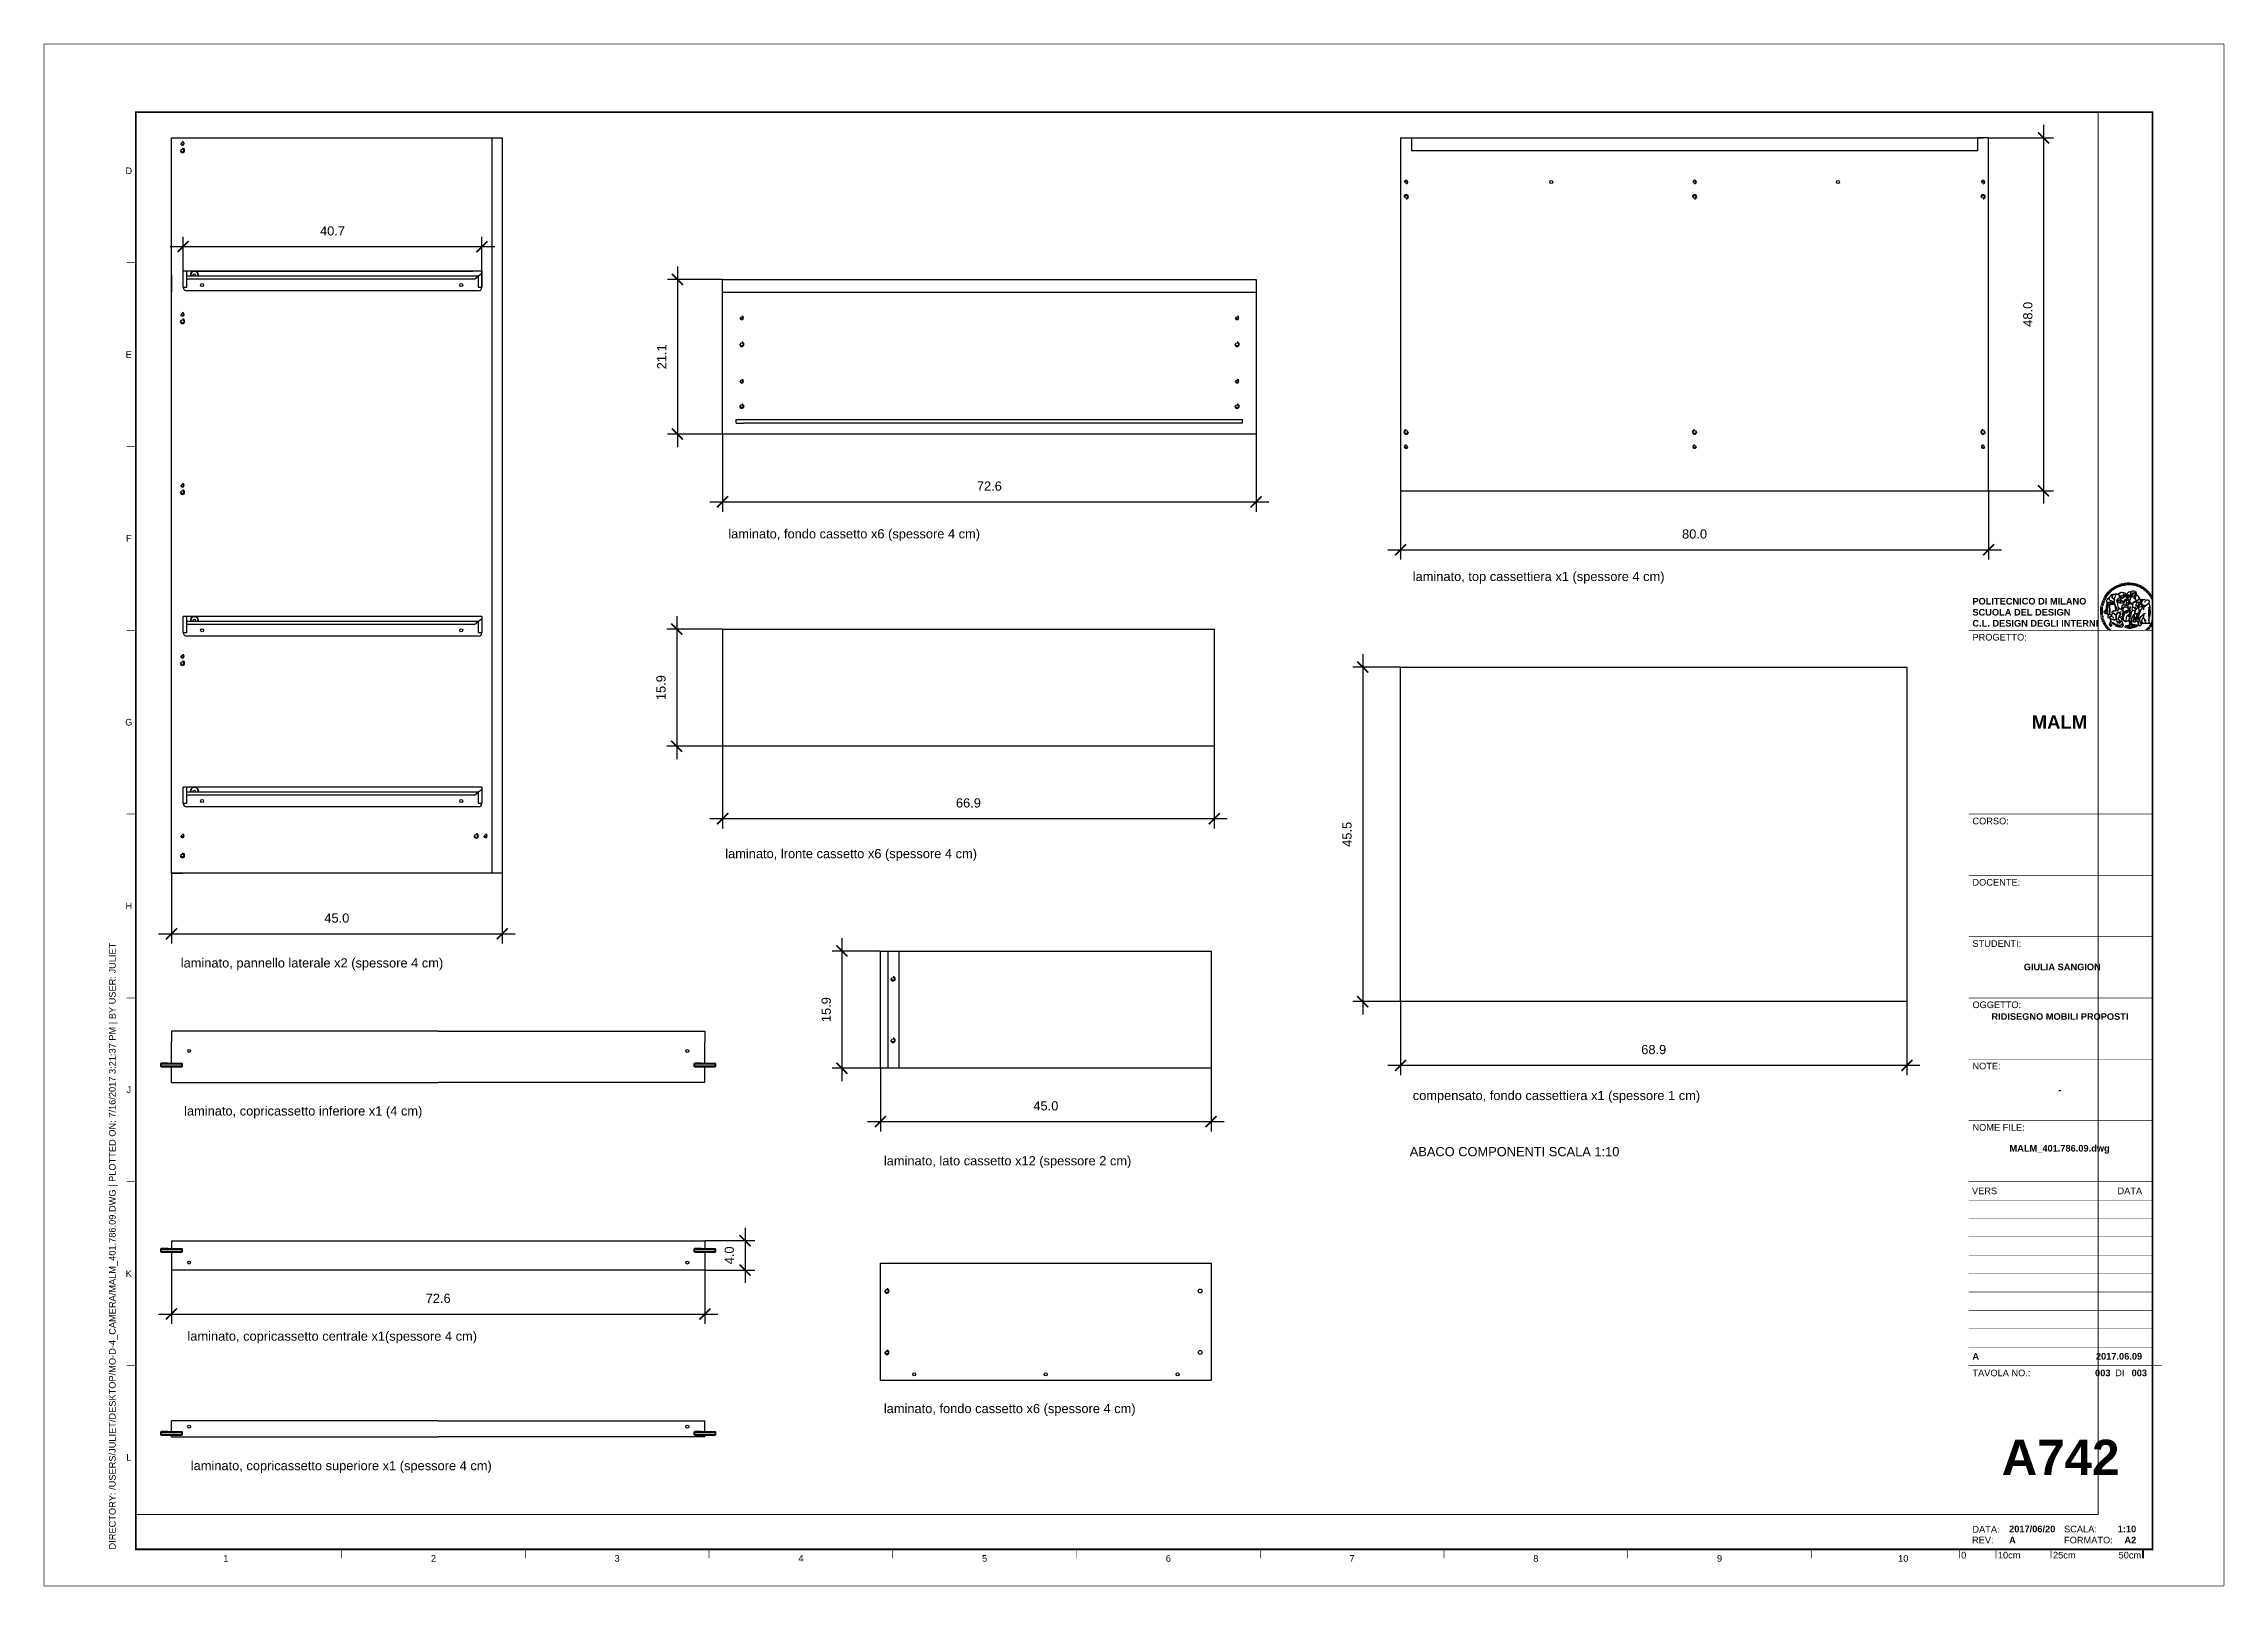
# Paper-space layout '742' of a CAD drawing. Header units: centimetres, sheet in millimetres. Extents: x -2 to 592, y -1 to 419.
# The model-space entities are those that its viewports show. They can reach past a viewport. Long polylines and large blocks are cut down to what shows.
import ezdxf
from ezdxf.enums import TextEntityAlignment as Align

# ---------------------------------------------------------------- set-up
doc = ezdxf.new("R2010")
doc.units = ezdxf.units.CM
doc.header["$MEASUREMENT"] = 0
doc.set_wipeout_variables(frame=1)
for name, color, linetype in [('filatura', 8, 'Continuous'), ('G-ANNO-LOGO', 3, 'Continuous'), ('G-ANNO-TEXT', 3, 'Continuous'), ('G-ANNO-TTLB', 3, 'Continuous'), ('particolari', 7, 'Continuous')]:
    doc.layers.add(name, color=color, linetype=linetype)
doc.layers.add('G-ANNO-NPLT', color=210, linetype='Continuous', plot=False)
doc.styles.add('ARIAL', font='Arial.ttf')
doc.styles.add('ARIAL-BOLD', font='Arial Bold.ttf')
doc.styles.add('E-ARIAL', font='Arial.ttf')
doc.styles.get("Standard").update_dxf_attribs({"font": 'Arial.ttf', "height": 2.5})
doc.dimstyles.get("Standard").update_dxf_attribs({"dimtxt": 2.5, "dimasz": 3, "dimexe": 2.68, "dimexo": 0.0625, "dimgap": 3, "dimtad": 1, "dimdec": 1, "dimzin": 0, "dimdsep": 46, "dimtxsty": 'Standard', "dimblk": 'ARCHTICK', "dimblk1": 'ARCHTICK', "dimblk2": 'ARCHTICK', "dimcen": 0.09, "dimdle": 3.5, "dimadec": 0, "dimazin": 0, "dimtfac": 1, "dimtdec": 1, "dimtofl": 0, "dimtmove": 0, "dimatfit": 3, "dimldrblk": 'ARCHTICK', "dimfxl": 5, "dimtolj": 1, "dimtzin": 0, "dimarcsym": 0})

psp = doc.layouts.new('742')

# ---------------------------------------------------------------- texts
at = {"color": 5}
for s, p in [('laminato, fondo cassetto x6 (spessore 4 cm)', (184.58, 284.07)), ('laminato, top cassettiera x1 (spessore 4 cm)', (370.85, 272.47)), ('laminato, lronte cassetto x6 (spessore 4 cm)', (183.75, 197.07)), ('laminato, pannello laterale x2 (spessore 4 cm)', (35.57, 167.34)), ('compensato, fondo cassettiera x1 (spessore 1 cm)', (370.85, 131.27)), ('laminato, copricassetto inferiore x1 (4 cm)', (36.48, 127.07)), ('laminato, lato cassetto x12 (spessore 2 cm)', (226.91, 113.51)), ('ABACO COMPONENTI SCALA 1:10', (370.03, 116)), ('laminato, copricassetto centrale x1(spessore 4 cm)', (37.39, 65.81)), ('laminato, fondo cassetto x6 (spessore 4 cm)', (226.91, 46.11)), ('laminato, copricassetto superiore x1 (spessore 4 cm)', (38.3, 30.57))]:
    psp.add_text(s, height=2.5, dxfattribs=at).set_placement(p)

msp = doc.modelspace()

# ---------------------------------------------------------------- blocks, each defined once
blk = doc.blocks.new('_ArchTick')
at = {"color": 0, "linetype": 'ByBlock', "const_width": 0.15}
blk.add_lwpolyline([(-0.5, -0.5), (0.5, 0.5)], dxfattribs=at)
blk = doc.blocks.new('*D69')
at = {"layer": 'Defpoints', "color": 0, "transparency": 16777216}
for p in [(183.04, 312.42), (328.22, 312.42), (328.22, 294.01)]:
    blk.add_point(p, dxfattribs=at)
at = {"layer": 'particolari', "color": 0, "lineweight": -2, "transparency": 16777216}
for p, q in [((183.04, 312.36), (183.04, 291.33)), ((328.22, 312.36), (328.22, 291.33)), ((179.54, 294.01), (331.72, 294.01))]:
    blk.add_line(p, q, dxfattribs=at)
at = {"layer": 'particolari', "color": 0, "lineweight": -2, "transparency": 16777216, "xscale": 3, "yscale": 3, "zscale": 3, "rotation": 180}
blk.add_blockref('_ArchTick', (183.04, 294.01), dxfattribs=at)
at = {"layer": 'particolari', "color": 0, "lineweight": -2, "transparency": 16777216, "xscale": 3, "yscale": 3, "zscale": 3}
blk.add_blockref('_ArchTick', (328.22, 294.01), dxfattribs=at)
at = {"layer": 'particolari', "color": 0, "transparency": 16777216, "insert": (255.63, 298.28), "char_height": 2.5, "attachment_point": 5}
blk.add_mtext('\\A1;72.6', dxfattribs=at)
blk = doc.blocks.new('*D70')
at = {"layer": 'Defpoints', "color": 0, "transparency": 16777216}
for p in [(183.04, 354.52), (170.72, 312.42), (183.04, 312.42)]:
    blk.add_point(p, dxfattribs=at)
at = {"layer": 'particolari', "color": 0, "lineweight": -2, "transparency": 16777216}
for p, q in [((170.72, 358.02), (170.72, 308.92)), ((182.97, 354.52), (168.04, 354.52)), ((182.97, 312.42), (168.04, 312.42))]:
    blk.add_line(p, q, dxfattribs=at)
at = {"layer": 'particolari', "color": 0, "lineweight": -2, "transparency": 16777216, "xscale": 3, "yscale": 3, "zscale": 3}
for p, rotation in [((170.72, 354.52), 90), ((170.72, 312.42), 270)]:
    blk.add_blockref('_ArchTick', p, dxfattribs=dict(at, rotation=rotation))
at = {"layer": 'particolari', "color": 0, "transparency": 16777216, "insert": (166.47, 333.47), "char_height": 2.5, "attachment_point": 5, "rotation": 90}
blk.add_mtext('\\A1;21.1', dxfattribs=at)
blk = doc.blocks.new('*D71')
at = {"layer": 'Defpoints', "color": 0, "transparency": 16777216}
for p in [(367.54, 297.03), (527.54, 297.03), (527.54, 280.98)]:
    blk.add_point(p, dxfattribs=at)
at = {"layer": 'particolari', "color": 0, "lineweight": -2, "transparency": 16777216}
for p, q in [((367.54, 296.96), (367.54, 278.3)), ((527.54, 296.96), (527.54, 278.3)), ((364.04, 280.98), (531.04, 280.98))]:
    blk.add_line(p, q, dxfattribs=at)
at = {"layer": 'particolari', "color": 0, "lineweight": -2, "transparency": 16777216, "xscale": 3, "yscale": 3, "zscale": 3, "rotation": 180}
blk.add_blockref('_ArchTick', (367.54, 280.98), dxfattribs=at)
at = {"layer": 'particolari', "color": 0, "lineweight": -2, "transparency": 16777216, "xscale": 3, "yscale": 3, "zscale": 3}
blk.add_blockref('_ArchTick', (527.54, 280.98), dxfattribs=at)
at = {"layer": 'particolari', "color": 0, "transparency": 16777216, "insert": (447.54, 285.25), "char_height": 2.5, "attachment_point": 5}
blk.add_mtext('\\A1;80.0', dxfattribs=at)
blk = doc.blocks.new('*D72')
at = {"layer": 'Defpoints', "color": 0, "transparency": 16777216}
for p in [(527.54, 393.03), (527.54, 297.03), (542.51, 297.03)]:
    blk.add_point(p, dxfattribs=at)
at = {"layer": 'particolari', "color": 0, "lineweight": -2, "transparency": 16777216}
for p, q in [((527.6, 393.03), (545.19, 393.03)), ((542.51, 396.53), (542.51, 293.53)), ((527.6, 297.03), (545.19, 297.03))]:
    blk.add_line(p, q, dxfattribs=at)
at = {"layer": 'particolari', "color": 0, "lineweight": -2, "transparency": 16777216, "xscale": 3, "yscale": 3, "zscale": 3}
for p, rotation in [((542.51, 393.03), 90), ((542.51, 297.03), 270)]:
    blk.add_blockref('_ArchTick', p, dxfattribs=dict(at, rotation=rotation))
at = {"layer": 'particolari', "color": 0, "transparency": 16777216, "insert": (538.25, 345.03), "char_height": 2.5, "attachment_point": 5, "rotation": 90}
blk.add_mtext('\\A1;48.0', dxfattribs=at)
blk = doc.blocks.new('*D73')
at = {"layer": 'Defpoints', "color": 0, "transparency": 16777216}
for p in [(183.04, 227.53), (316.82, 227.53), (316.82, 207.83)]:
    blk.add_point(p, dxfattribs=at)
at = {"layer": 'particolari', "color": 0, "lineweight": -2, "transparency": 16777216}
for p, q in [((183.04, 227.46), (183.04, 205.15)), ((316.82, 227.46), (316.82, 205.15)), ((179.54, 207.83), (320.32, 207.83))]:
    blk.add_line(p, q, dxfattribs=at)
at = {"layer": 'particolari', "color": 0, "lineweight": -2, "transparency": 16777216, "xscale": 3, "yscale": 3, "zscale": 3, "rotation": 180}
blk.add_blockref('_ArchTick', (183.04, 207.83), dxfattribs=at)
at = {"layer": 'particolari', "color": 0, "lineweight": -2, "transparency": 16777216, "xscale": 3, "yscale": 3, "zscale": 3}
blk.add_blockref('_ArchTick', (316.82, 207.83), dxfattribs=at)
at = {"layer": 'particolari', "color": 0, "transparency": 16777216, "insert": (249.93, 212.09), "char_height": 2.5, "attachment_point": 5}
blk.add_mtext('\\A1;66.9', dxfattribs=at)
blk = doc.blocks.new('*D74')
at = {"layer": 'Defpoints', "color": 0, "transparency": 16777216}
for p in [(183.04, 259.42), (170.54, 227.53), (183.04, 227.53)]:
    blk.add_point(p, dxfattribs=at)
at = {"layer": 'particolari', "color": 0, "lineweight": -2, "transparency": 16777216}
for p, q in [((170.54, 262.92), (170.54, 224.03)), ((182.97, 259.42), (167.86, 259.42)), ((182.97, 227.53), (167.86, 227.53))]:
    blk.add_line(p, q, dxfattribs=at)
at = {"layer": 'particolari', "color": 0, "lineweight": -2, "transparency": 16777216, "xscale": 3, "yscale": 3, "zscale": 3}
for p, rotation in [((170.54, 259.42), 90), ((170.54, 227.53), 270)]:
    blk.add_blockref('_ArchTick', p, dxfattribs=dict(at, rotation=rotation))
at = {"layer": 'particolari', "color": 0, "transparency": 16777216, "insert": (166.27, 243.47), "char_height": 2.5, "attachment_point": 5, "rotation": 90}
blk.add_mtext('\\A1;15.9', dxfattribs=at)
blk = doc.blocks.new('*D75')
at = {"layer": 'Defpoints', "color": 0, "transparency": 16777216}
for p in [(367.54, 249.06), (357.24, 158.06), (367.54, 158.06)]:
    blk.add_point(p, dxfattribs=at)
at = {"layer": 'particolari', "color": 0, "lineweight": -2, "transparency": 16777216}
for p, q in [((357.24, 252.56), (357.24, 154.56)), ((367.48, 249.06), (354.56, 249.06)), ((367.48, 158.06), (354.56, 158.06))]:
    blk.add_line(p, q, dxfattribs=at)
at = {"layer": 'particolari', "color": 0, "lineweight": -2, "transparency": 16777216, "xscale": 3, "yscale": 3, "zscale": 3}
for p, rotation in [((357.24, 249.06), 90), ((357.24, 158.06), 270)]:
    blk.add_blockref('_ArchTick', p, dxfattribs=dict(at, rotation=rotation))
at = {"layer": 'particolari', "color": 0, "transparency": 16777216, "insert": (352.97, 203.56), "char_height": 2.5, "attachment_point": 5, "rotation": 90}
blk.add_mtext('\\A1;45.5', dxfattribs=at)
blk = doc.blocks.new('*D76')
at = {"layer": 'Defpoints', "color": 0, "transparency": 16777216}
for p in [(367.54, 158.06), (505.33, 158.06), (505.33, 140.73)]:
    blk.add_point(p, dxfattribs=at)
at = {"layer": 'particolari', "color": 0, "lineweight": -2, "transparency": 16777216}
for p, q in [((367.54, 158), (367.54, 138.05)), ((505.33, 158), (505.33, 138.05)), ((364.04, 140.73), (508.83, 140.73))]:
    blk.add_line(p, q, dxfattribs=at)
at = {"layer": 'particolari', "color": 0, "lineweight": -2, "transparency": 16777216, "xscale": 3, "yscale": 3, "zscale": 3, "rotation": 180}
blk.add_blockref('_ArchTick', (367.54, 140.73), dxfattribs=at)
at = {"layer": 'particolari', "color": 0, "lineweight": -2, "transparency": 16777216, "xscale": 3, "yscale": 3, "zscale": 3}
blk.add_blockref('_ArchTick', (505.33, 140.73), dxfattribs=at)
at = {"layer": 'particolari', "color": 0, "transparency": 16777216, "insert": (436.43, 145), "char_height": 2.5, "attachment_point": 5}
blk.add_mtext('\\A1;68.9', dxfattribs=at)
blk = doc.blocks.new('*D77')
at = {"layer": 'Defpoints', "color": 0, "transparency": 16777216}
for p in [(226, 139.92), (316, 139.92), (316, 125.41)]:
    blk.add_point(p, dxfattribs=at)
at = {"layer": 'particolari', "color": 0, "lineweight": -2, "transparency": 16777216}
for p, q in [((226, 139.86), (226, 122.73)), ((316, 139.86), (316, 122.73)), ((222.5, 125.41), (319.5, 125.41))]:
    blk.add_line(p, q, dxfattribs=at)
at = {"layer": 'particolari', "color": 0, "lineweight": -2, "transparency": 16777216, "xscale": 3, "yscale": 3, "zscale": 3, "rotation": 180}
blk.add_blockref('_ArchTick', (226, 125.41), dxfattribs=at)
at = {"layer": 'particolari', "color": 0, "lineweight": -2, "transparency": 16777216, "xscale": 3, "yscale": 3, "zscale": 3}
blk.add_blockref('_ArchTick', (316, 125.41), dxfattribs=at)
at = {"layer": 'particolari', "color": 0, "transparency": 16777216, "insert": (271, 129.68), "char_height": 2.5, "attachment_point": 5}
blk.add_mtext('\\A1;45.0', dxfattribs=at)
blk = doc.blocks.new('*D78')
at = {"layer": 'Defpoints', "color": 0, "transparency": 16777216}
for p in [(226, 171.82), (215.51, 139.92), (226, 139.92)]:
    blk.add_point(p, dxfattribs=at)
at = {"layer": 'particolari', "color": 0, "lineweight": -2, "transparency": 16777216}
for p, q in [((215.51, 175.32), (215.51, 136.42)), ((225.94, 171.82), (212.83, 171.82)), ((225.94, 139.92), (212.83, 139.92))]:
    blk.add_line(p, q, dxfattribs=at)
at = {"layer": 'particolari', "color": 0, "lineweight": -2, "transparency": 16777216, "xscale": 3, "yscale": 3, "zscale": 3}
for p, rotation in [((215.51, 171.82), 90), ((215.51, 139.92), 270)]:
    blk.add_blockref('_ArchTick', p, dxfattribs=dict(at, rotation=rotation))
at = {"layer": 'particolari', "color": 0, "transparency": 16777216, "insert": (211.24, 155.87), "char_height": 2.5, "attachment_point": 5, "rotation": 90}
blk.add_mtext('\\A1;15.9', dxfattribs=at)
blk = doc.blocks.new('*D79')
at = {"layer": 'Defpoints', "color": 0, "transparency": 16777216}
for p in [(33.04, 85.03), (178.22, 85.03), (178.22, 73.07)]:
    blk.add_point(p, dxfattribs=at)
at = {"layer": 'particolari', "color": 0, "lineweight": -2, "transparency": 16777216}
for p, q in [((33.04, 84.96), (33.04, 70.39)), ((178.22, 84.96), (178.22, 70.39)), ((29.54, 73.07), (181.72, 73.07))]:
    blk.add_line(p, q, dxfattribs=at)
at = {"layer": 'particolari', "color": 0, "lineweight": -2, "transparency": 16777216, "xscale": 3, "yscale": 3, "zscale": 3, "rotation": 180}
blk.add_blockref('_ArchTick', (33.04, 73.07), dxfattribs=at)
at = {"layer": 'particolari', "color": 0, "lineweight": -2, "transparency": 16777216, "xscale": 3, "yscale": 3, "zscale": 3}
blk.add_blockref('_ArchTick', (178.22, 73.07), dxfattribs=at)
at = {"layer": 'particolari', "color": 0, "transparency": 16777216, "insert": (105.63, 77.34), "char_height": 2.5, "attachment_point": 5}
blk.add_mtext('\\A1;72.6', dxfattribs=at)
blk = doc.blocks.new('*D80')
at = {"layer": 'Defpoints', "color": 0, "transparency": 16777216}
for p in [(178.22, 93.03), (178.22, 85.03), (189.13, 85.03)]:
    blk.add_point(p, dxfattribs=at)
at = {"layer": 'particolari', "color": 0, "lineweight": -2, "transparency": 16777216}
for p, q in [((189.13, 96.53), (189.13, 81.53)), ((178.28, 93.03), (191.81, 93.03)), ((178.28, 85.03), (191.81, 85.03))]:
    blk.add_line(p, q, dxfattribs=at)
at = {"layer": 'particolari', "color": 0, "lineweight": -2, "transparency": 16777216, "xscale": 3, "yscale": 3, "zscale": 3}
for p, rotation in [((189.13, 93.03), 90), ((189.13, 85.03), 270)]:
    blk.add_blockref('_ArchTick', p, dxfattribs=dict(at, rotation=rotation))
at = {"layer": 'particolari', "color": 0, "transparency": 16777216, "insert": (184.86, 89.03), "char_height": 2.5, "attachment_point": 5, "rotation": 90}
blk.add_mtext('\\A1;4.0', dxfattribs=at)
blk = doc.blocks.new('*D81')
at = {"layer": 'Defpoints', "color": 0, "transparency": 16777216}
for p in [(33.04, 193.03), (123.04, 193.03), (123.04, 176.5)]:
    blk.add_point(p, dxfattribs=at)
at = {"layer": 'particolari', "color": 0, "lineweight": -2, "transparency": 16777216}
for p, q in [((33.04, 192.96), (33.04, 173.82)), ((123.04, 192.96), (123.04, 173.82)), ((29.54, 176.5), (126.54, 176.5))]:
    blk.add_line(p, q, dxfattribs=at)
at = {"layer": 'particolari', "color": 0, "lineweight": -2, "transparency": 16777216, "xscale": 3, "yscale": 3, "zscale": 3, "rotation": 180}
blk.add_blockref('_ArchTick', (33.04, 176.5), dxfattribs=at)
at = {"layer": 'particolari', "color": 0, "lineweight": -2, "transparency": 16777216, "xscale": 3, "yscale": 3, "zscale": 3}
blk.add_blockref('_ArchTick', (123.04, 176.5), dxfattribs=at)
at = {"layer": 'particolari', "color": 0, "transparency": 16777216, "insert": (78.04, 180.77), "char_height": 2.5, "attachment_point": 5}
blk.add_mtext('\\A1;45.0', dxfattribs=at)
blk = doc.blocks.new('*D82')
at = {"layer": 'Defpoints', "color": 0, "transparency": 16777216}
for p in [(117.53, 363.44), (36.19, 352.4), (117.53, 352.4)]:
    blk.add_point(p, dxfattribs=at)
at = {"layer": 'particolari', "color": 0, "lineweight": -2, "transparency": 16777216}
for p, q in [((32.69, 363.44), (121.03, 363.44)), ((36.19, 352.46), (36.19, 366.12)), ((117.53, 352.46), (117.53, 366.12))]:
    blk.add_line(p, q, dxfattribs=at)
at = {"layer": 'particolari', "color": 0, "lineweight": -2, "transparency": 16777216, "xscale": 3, "yscale": 3, "zscale": 3, "rotation": 180}
blk.add_blockref('_ArchTick', (36.19, 363.44), dxfattribs=at)
at = {"layer": 'particolari', "color": 0, "lineweight": -2, "transparency": 16777216, "xscale": 3, "yscale": 3, "zscale": 3}
blk.add_blockref('_ArchTick', (117.53, 363.44), dxfattribs=at)
at = {"layer": 'particolari', "color": 0, "transparency": 16777216, "insert": (76.86, 367.7), "char_height": 2.5, "attachment_point": 5}
blk.add_mtext('\\A1;40.7', dxfattribs=at)
blk = doc.blocks.new('logoPolimi')
for p, q in [((-1.49, 1.84), (-1.36, 1.68)), ((-1.41, 1.91), (-1.28, 1.74)), ((-1.32, 1.97), (-1.2, 1.8)), ((-1.22, 2.03), (-1.11, 1.85)), ((-1.13, 2.09), (-1.03, 1.9)), ((-1.03, 2.14), (-0.94, 1.95)), ((-0.93, 2.18), (-0.84, 1.99)), ((-0.83, 2.22), (-0.75, 2.03)), ((-0.72, 2.26), (-0.66, 2.06)), ((-0.61, 2.29), (-0.56, 2.09)), ((-0.51, 2.32), (-0.46, 2.11)), ((-0.4, 2.34), (-0.36, 2.13)), ((-0.29, 2.35), (-0.26, 2.14)), ((-0.18, 2.36), (-0.16, 2.15)), ((-0.07, 2.37), (-0.06, 2.16)), ((0.04, 2.37), (0.04, 2.16)), ((0.15, 2.36), (0.14, 2.16)), ((0.26, 2.36), (0.24, 2.15)), ((0.37, 2.34), (0.34, 2.13)), ((0.48, 2.32), (0.44, 2.12)), ((0.59, 2.3), (0.54, 2.09)), ((0.69, 2.27), (0.63, 2.07)), ((0.8, 2.23), (0.73, 2.03)), ((0.9, 2.19), (0.82, 2)), ((1, 2.15), (0.91, 1.96)), ((1.1, 2.1), (1, 1.91)), ((1.2, 2.04), (1.09, 1.86)), ((1.29, 1.99), (1.18, 1.81)), ((1.38, 1.92), (1.26, 1.75)), ((1.47, 1.86), (1.34, 1.69)), ((-2.37, 0.12), (-2.16, 0.11)), ((-2.37, 0.01), (-2.16, 0.01)), ((-2.36, 0.23), (-2.15, 0.21)), ((-2.35, 0.34), (-2.14, 0.31)), ((-2.33, 0.45), (-2.12, 0.41)), ((-2.3, 0.55), (-2.1, 0.51)), ((-2.28, 0.66), (-2.07, 0.6)), ((-2.24, 0.77), (-2.04, 0.7)), ((-2.2, 0.87), (-2.01, 0.79)), ((-2.16, 0.97), (-1.97, 0.89)), ((-2.11, 1.07), (-1.93, 0.98)), ((-2.06, 1.17), (-1.88, 1.07)), ((-2.01, 1.26), (-1.83, 1.15)), ((-1.94, 1.36), (-1.77, 1.24)), ((-1.88, 1.45), (-1.71, 1.32)), ((-1.84, 0.03), (-1.82, 0.35)), ((-1.81, 1.53), (-1.65, 1.4)), ((-1.74, 1.61), (-1.58, 1.47)), ((-1.73, 0.59), (-1.73, 0.59)), ((-1.73, 0.59), (-1.73, 0.59)), ((-1.66, 1.69), (-1.51, 1.54)), ((-1.65, 0.57), (-1.65, 0.57)), ((-1.59, 1.12), (-1.59, 1.12)), ((-1.58, 1.77), (-1.44, 1.61)), ((-1.51, 0.55), (-1.51, 0.55)), ((-1.51, 0.55), (-1.51, 0.55)), ((-1.31, 0.79), (-1.21, 0.75)), ((-1.21, 0.75), (-1.31, 0.79)), ((-1.21, 0.75), (-1.31, 0.79)), ((-1.21, 0.75), (-1.21, 0.75)), ((-1.21, 0.75), (-1.21, 0.75)), ((-1.19, 0.76), (-1.19, 0.76)), ((-1.19, 0.76), (-1.19, 0.76)), ((-1.17, 0.99), (-1.18, 0.99)), ((-1.18, 0.99), (-1.17, 0.99)), ((-1.16, 0.57), (-1.16, 0.57)), ((-1.16, 0.57), (-1.16, 0.57)), ((-1.1, 0.01), (-0.99, 0.06)), ((-0.99, 0.06), (-1.1, 0.01)), ((-0.99, 0.06), (-1.1, 0.01)), ((-0.99, 0.06), (-0.99, 0.06)), ((-0.99, 0.06), (-0.99, 0.06)), ((-0.97, 0.79), (-0.98, 0.79)), ((-0.89, 0.84), (-0.97, 0.79)), ((-0.97, 0.79), (-0.89, 0.84)), ((-0.96, 1.41), (-0.96, 1.41)), ((-0.96, 1.41), (-0.96, 1.41)), ((-0.89, 0.84), (-0.82, 0.87)), ((-0.82, 0.87), (-0.89, 0.84)), ((-0.89, 0.84), (-0.82, 0.87)), ((-0.88, 0.83), (-0.89, 0.84)), ((-0.85, 1.39), (-0.85, 1.39)), ((-0.85, 1.39), (-0.85, 1.39)), ((-0.84, 0.14), (-0.84, 0.14)), ((-0.77, 1.08), (-0.78, 1.08)), ((-0.78, 1.08), (-0.77, 1.08)), ((-0.61, 1.12), (-0.77, 1.08)), ((-0.77, 1.08), (-0.61, 1.12)), ((-0.77, 1.08), (-0.61, 1.12)), ((-0.75, 1.3), (-0.76, 1.29)), ((-0.76, 1.29), (-0.75, 1.3)), ((-0.65, 0.99), (-0.7, 0.96)), ((-0.69, 0.18), (-0.68, 0.18)), ((-0.66, 0.93), (-0.66, 0.93)), ((-0.66, 0.93), (-0.64, 0.93)), ((-0.66, 0.93), (-0.66, 0.93)), ((-0.66, 0.93), (-0.66, 0.93)), ((-0.63, 1.01), (-0.63, 1.01)), ((-0.63, 1.01), (-0.62, 1.01)), ((-0.63, 0.66), (-0.63, 0.66)), ((-0.6, 1.12), (-0.61, 1.12)), ((-0.61, 1.12), (-0.6, 1.12)), ((-0.61, 1.12), (-0.6, 1.12)), ((-0.61, 0.86), (-0.57, 0.85)), ((-0.57, 0.85), (-0.61, 0.86)), ((-0.61, 0.86), (-0.57, 0.85)), ((-0.53, 1.08), (-0.6, 1.12)), ((-0.6, 1.12), (-0.6, 1.11)), ((-0.6, 1.12), (-0.53, 1.08)), ((-0.57, 0.8), (-0.59, 0.8)), ((-0.57, 0.85), (-0.53, 0.84)), ((-0.57, 0.85), (-0.57, 0.85)), ((-0.57, 0.85), (-0.57, 0.85)), ((-0.57, 0.85), (-0.53, 0.84)), ((-0.56, 0.29), (-0.49, 0.48)), ((-0.56, 0.14), (-0.56, 0.29)), ((-0.5, 0.11), (-0.56, 0.14)), ((-0.53, 0.84), (-0.51, 0.84)), ((-0.53, 0.84), (-0.51, 0.84)), ((-0.53, 0.84), (-0.53, 0.84)), ((-0.51, 0.11), (-0.51, 0.11)), ((-0.51, 0.11), (-0.51, 0.11)), ((-0.34, 0.33), (-0.5, 0.11)), ((-0.49, 0.48), (-0.41, 0.55)), ((-0.42, 0.8), (-0.47, 0.79)), ((-0.42, 0.8), (-0.47, 0.79)), ((-0.47, 0.79), (-0.45, 0.76)), ((-0.47, 0.79), (-0.45, 0.76)), ((-0.45, 1.14), (-0.42, 1.11)), ((-0.42, 1.26), (-0.36, 1.22)), ((-0.41, 0.55), (-0.34, 0.49)), ((-0.4, 1.37), (-0.38, 1.38)), ((-0.39, 1.37), (-0.4, 1.37)), ((-0.35, 1.33), (-0.4, 1.37)), ((-0.39, 1.24), (-0.4, 1.23)), ((-0.38, 1.14), (-0.38, 1.14)), ((-0.34, 0.49), (-0.09, 0.48)), ((-0.16, 0.32), (-0.34, 0.33)), ((-0.14, 0.32), (-0.31, 0.34)), ((-0.28, 1.3), (-0.29, 1.3)), ((-0.28, 1.3), (-0.28, 1.3)), ((-0.16, 1.24), (-0.16, 1.25)), ((-0.16, 1.25), (-0.16, 1.25)), ((-0.16, 0.49), (-0.14, 0.64)), ((-0.06, 0.27), (-0.16, 0.32)), ((-0.1, 0.88), (-0.09, 0.87)), ((-0.08, 1.37), (-0.08, 1.38)), ((-0.08, 1.23), (-0.05, 1.21)), ((-0.05, 1.21), (-0.08, 1.23)), ((-0.08, 1.23), (-0.05, 1.21)), ((-0.03, 0.26), (-0.06, 0.27)), ((-0.05, 1.21), (-0.04, 1.21)), ((-0.04, 1.21), (-0.05, 1.21)), ((-0.04, 1.21), (-0.04, 1.21)), ((-0.04, 1.21), (-0.04, 1.21)), ((-0.04, 0.48), (-0.03, 0.26)), ((0.03, 1.15), (0.03, 1.15)), ((0.03, 0.66), (0.03, 0.67)), ((0.07, 0.58), (0.07, 0.57)), ((0.1, 1.18), (0.1, 1.18)), ((0.1, 0.84), (0.1, 0.84)), ((0.13, 1.32), (0.17, 1.19)), ((0.14, 0.71), (0.34, 0.65)), ((0.31, 0.56), (0.17, 0.63)), ((0.27, 1.61), (0.27, 1.61)), ((0.27, 1.61), (0.27, 1.61)), ((0.27, 1.61), (0.27, 1.61)), ((0.29, 1.29), (0.29, 1.29)), ((0.29, 1.29), (0.29, 1.29)), ((0.29, 1.29), (0.29, 1.29)), ((0.29, 1.29), (0.29, 1.29)), ((0.33, 0.49), (0.34, 0.49)), ((0.33, 0.03), (0.35, 0.03)), ((0.33, 0.03), (0.35, 0.03)), ((0.34, 0.65), (0.34, 0.64)), ((0.35, 0.03), (0.57, 0.06)), ((0.35, 0.03), (0.57, 0.06)), ((0.35, 0.03), (0.35, 0.03)), ((0.35, 0.03), (0.35, 0.03)), ((0.38, 1.36), (0.37, 1.35)), ((0.38, 0.34), (0.37, 0.34)), ((0.38, 0.34), (0.38, 0.34)), ((0.43, 0.67), (0.39, 0.64)), ((0.49, 1.05), (0.51, 1.13)), ((0.51, 1.13), (0.49, 1.05)), ((0.49, 1.05), (0.51, 1.13)), ((0.51, 1.31), (0.5, 1.29)), ((0.51, 1.13), (0.52, 1.23)), ((0.52, 1.23), (0.51, 1.23)), ((0.51, 1.23), (0.52, 1.23)), ((0.52, 1.23), (0.51, 1.13)), ((0.51, 1.13), (0.52, 1.23)), ((0.52, 1.24), (0.6, 1.37)), ((0.52, 1.23), (0.6, 1.36)), ((0.6, 1.36), (0.52, 1.23)), ((0.52, 1.23), (0.52, 1.23)), ((0.52, 1.23), (0.52, 1.24)), ((0.52, 1.23), (0.52, 1.23)), ((0.55, 1.07), (0.53, 1.06)), ((0.53, 1.04), (0.53, 1.06)), ((0.53, 1.05), (0.53, 1.04)), ((0.54, 0.3), (0.63, 0.32)), ((0.54, -0.08), (0.61, 0.06)), ((0.61, 0.06), (0.54, -0.08)), ((0.54, -0.08), (0.61, 0.06)), ((0.56, 0.19), (0.59, 0.21)), ((0.57, 1.07), (0.57, 1.07)), ((0.57, 1.07), (0.57, 1.07)), ((0.57, 1.07), (0.57, 1.07)), ((0.57, 1.07), (0.57, 1.07)), ((0.57, 1.07), (0.57, 1.07)), ((0.57, 1.07), (0.57, 1.07)), ((0.57, 1.07), (0.57, 1.07)), ((0.58, 0.3), (0.59, 0.29)), ((0.59, 0.78), (0.59, 0.79)), ((0.59, 0.79), (0.59, 0.79)), ((0.59, 0.79), (0.59, 0.79)), ((0.59, 0.79), (0.59, 0.78)), ((0.61, 0.06), (0.6, 0.07)), ((0.6, 0.07), (0.61, 0.06)), ((0.61, 0.06), (0.61, 0.07)), ((0.62, 0.21), (0.65, 0.22)), ((0.64, 1.37), (0.65, 1.37)), ((0.69, 0.86), (0.68, 0.86)), ((0.68, 0.86), (0.69, 0.86)), ((0.68, 0.76), (0.68, 0.76)), ((0.76, 0.26), (0.76, 0.26)), ((0.82, 0.35), (0.84, 0.36)), ((0.82, 0.35), (0.82, 0.35)), ((0.84, 0.36), (0.84, 0.37)), ((0.85, 0.34), (1.05, 0.35)), ((0.93, 1.05), (0.93, 1.05)), ((0.93, 1.05), (0.93, 1.05)), ((0.93, 1.05), (0.93, 1.04)), ((0.93, 1.05), (0.93, 1.05)), ((0.97, 0.66), (0.96, 0.66)), ((1.01, 0.97), (0.98, 0.96)), ((1.17, 0.96), (1.17, 0.95)), ((1.17, 0.95), (1.17, 0.95)), ((1.34, 0.37), (1.26, 0.04)), ((1.27, 0.37), (1.27, 0.38)), ((1.28, 0.95), (1.28, 0.95)), ((1.37, 0.73), (1.46, 0.81)), ((1.41, 0.4), (1.41, 0.41)), ((1.56, 1.79), (1.42, 1.63)), ((1.64, 1.71), (1.49, 1.56)), ((1.49, 0.9), (1.57, 0.92)), ((1.72, 1.63), (1.56, 1.49)), ((1.67, 0.6), (1.57, 0.53)), ((1.79, 1.55), (1.63, 1.41)), ((1.86, 1.47), (1.7, 1.34)), ((1.93, 1.38), (1.76, 1.26)), ((1.99, 1.29), (1.81, 1.17)), ((2.05, 1.19), (1.87, 1.09)), ((2.1, 1.1), (1.92, 1)), ((2.15, 1), (1.96, 0.91)), ((2.19, 0.9), (2, 0.82)), ((2.23, 0.79), (2.04, 0.72)), ((2.27, 0.69), (2.07, 0.63)), ((2.3, 0.58), (2.09, 0.53)), ((2.32, 0.47), (2.12, 0.43)), ((2.34, 0.37), (2.13, 0.33)), ((2.36, 0.26), (2.15, 0.23)), ((2.37, 0.15), (2.16, 0.13)), ((2.37, 0.04), (2.16, 0.03)), ((-2.37, -0.1), (-2.16, -0.09)), ((-2.36, -0.21), (-2.15, -0.19)), ((-2.35, -0.32), (-2.14, -0.29)), ((-2.33, -0.43), (-2.12, -0.39)), ((-2.31, -0.54), (-2.1, -0.49)), ((-2.28, -0.65), (-2.08, -0.59)), ((-2.25, -0.75), (-2.05, -0.69)), ((-2.21, -0.86), (-2.02, -0.78)), ((-2.17, -0.96), (-1.98, -0.87)), ((-2.12, -1.06), (-1.93, -0.96)), ((-2.07, -1.16), (-1.89, -1.05)), ((-2.04, -0.15), (-1.97, -0.2)), ((-2.01, -1.25), (-1.84, -1.14)), ((-1.95, -1.34), (-1.78, -1.22)), ((-1.89, -1.43), (-1.72, -1.31)), ((-1.82, -1.52), (-1.66, -1.38)), ((-1.75, -1.6), (-1.59, -1.46)), ((-1.67, -1.68), (-1.52, -1.53)), ((-1.58, -0.12), (-1.6, -0.18)), ((-1.6, -0.18), (-1.58, -0.28)), ((-1.57, -0.54), (-1.59, -0.54)), ((-1.59, -0.54), (-1.59, -0.54)), ((-1.59, -1.76), (-1.45, -1.6)), ((-1.56, -0.32), (-1.56, -0.31)), ((-1.56, -0.31), (-1.56, -0.31)), ((-1.53, -0.65), (-1.53, -0.65)), ((-1.53, -0.65), (-1.53, -0.65)), ((-1.51, -1.83), (-1.37, -1.67)), ((-1.48, -0.86), (-1.48, -0.85)), ((-1.42, -0.37), (-1.42, -0.37)), ((-1.42, -1.9), (-1.29, -1.73)), ((-1.38, -0.46), (-1.38, -0.46)), ((-1.33, -1.96), (-1.21, -1.79)), ((-1.31, -0.24), (-1.31, -0.23)), ((-1.31, -0.23), (-1.31, -0.24)), ((-1.23, -0.19), (-1.23, -0.19)), ((-1.23, -0.19), (-1.23, -0.19)), ((-1.23, -0.19), (-1.23, -0.19)), ((-1.23, -0.19), (-1.23, -0.19)), ((-1.01, -0.39), (-1.02, -0.39)), ((-1.02, -0.39), (-1.01, -0.39)), ((-1.02, -0.7), (-1.02, -0.7)), ((-1.02, -0.7), (-1.02, -0.7)), ((-1.02, -0.7), (-1.02, -0.7)), ((-0.79, -0.51), (-0.83, -0.58)), ((-0.83, -0.58), (-0.79, -0.51)), ((-0.83, -0.58), (-0.79, -0.51)), ((-0.78, -1.05), (-0.83, -0.94)), ((-0.83, -0.94), (-0.78, -1.05)), ((-0.83, -0.94), (-0.83, -0.94)), ((-0.83, -0.94), (-0.78, -1.05)), ((-0.82, -1.23), (-0.82, -1.23)), ((-0.82, -1.23), (-0.77, -1.23)), ((-0.77, -1.23), (-0.82, -1.23)), ((-0.82, -1.23), (-0.82, -1.23)), ((-0.77, -1.23), (-0.82, -1.23)), ((-0.75, -0.96), (-0.8, -0.89)), ((-0.8, -0.89), (-0.79, -0.92)), ((-0.79, -0.92), (-0.8, -0.89)), ((-0.8, -0.89), (-0.75, -0.96)), ((-0.79, -0.92), (-0.8, -0.89)), ((-0.8, -0.89), (-0.8, -0.89)), ((-0.8, -0.89), (-0.75, -0.96)), ((-0.79, -0.92), (-0.78, -0.95)), ((-0.78, -0.95), (-0.79, -0.92)), ((-0.78, -0.95), (-0.79, -0.92)), ((-0.77, -0.49), (-0.78, -0.48)), ((-0.78, -0.48), (-0.77, -0.49)), ((-0.78, -0.95), (-0.76, -1)), ((-0.76, -1), (-0.78, -0.95)), ((-0.76, -1), (-0.78, -0.95)), ((-0.71, -0.89), (-0.75, -0.87)), ((-0.75, -0.87), (-0.71, -0.89)), ((-0.75, -0.87), (-0.71, -0.89)), ((-0.72, -1.01), (-0.75, -0.96)), ((-0.75, -0.96), (-0.72, -1.01)), ((-0.75, -0.96), (-0.72, -1.01)), ((-0.64, -0.93), (-0.71, -0.89)), ((-0.71, -0.89), (-0.64, -0.93)), ((-0.71, -0.89), (-0.64, -0.93)), ((-0.66, -0.53), (-0.66, -0.53)), ((-0.66, -0.53), (-0.66, -0.53)), ((-0.66, -0.53), (-0.66, -0.53)), ((-0.39, -0.81), (-0.51, -0.69)), ((-0.51, -1.04), (-0.5, -1.04)), ((-0.48, -0.42), (-0.48, -0.42)), ((-0.48, -0.42), (-0.48, -0.42)), ((-0.48, -0.42), (-0.48, -0.42)), ((-0.41, -0.51), (-0.41, -0.51)), ((-0.38, -0.05), (-0.39, -0.12)), ((-0.39, -0.12), (-0.37, -0.1)), ((-0.35, -0.14), (-0.37, -0.08)), ((-0.37, -0.09), (-0.37, -0.09)), ((-0.33, -0.12), (-0.35, -0.14)), ((-0.32, -0.14), (-0.35, -0.14)), ((-0.35, -0.18), (-0.34, -0.22)), ((-0.34, -0.08), (-0.29, -0.16)), ((-0.34, -0.22), (-0.34, -0.22)), ((-0.27, -0.17), (-0.32, -0.14)), ((-0.25, -0.91), (-0.26, -0.9)), ((-0.26, -1.29), (0.1, -1.2)), ((0.1, -1.2), (-0.26, -1.29)), ((0.08, -1.4), (-0.26, -1.29)), ((-0.26, -1.29), (0.08, -1.4)), ((-0.26, -1.38), (-0.26, -1.29)), ((-0.26, -1.29), (-0.26, -1.29)), ((-0.26, -1.29), (-0.26, -1.38)), ((-0.26, -1.29), (0.08, -1.4)), ((-0.26, -1.29), (-0.26, -1.29)), ((0.08, -1.49), (-0.26, -1.38)), ((-0.26, -1.38), (0.09, -1.49)), ((-0.14, -0.15), (-0.16, -0.13)), ((-0.11, -0.04), (-0.12, -0.05)), ((-0.04, -0.41), (-0.01, -0.44)), ((-0.01, -0.44), (-0.04, -0.41)), ((-0.04, -0.41), (-0.01, -0.44)), ((0.07, -0.84), (0.07, -0.84)), ((0.07, -0.84), (0.07, -0.84)), ((0.1, -1.2), (0.08, -1.32)), ((0.08, -1.32), (0.13, -1.2)), ((0.08, -1.4), (0.72, -1.22)), ((0.72, -1.22), (0.08, -1.4)), ((0.08, -1.4), (0.72, -1.22)), ((0.72, -1.31), (0.08, -1.49)), ((0.08, -1.44), (0.08, -1.4)), ((0.08, -1.4), (0.08, -1.44)), ((0.08, -1.4), (0.08, -1.49)), ((0.08, -1.49), (0.08, -1.44)), ((0.08, -1.44), (0.08, -1.44)), ((0.08, -1.44), (0.08, -1.45)), ((0.08, -1.45), (0.08, -1.46)), ((0.08, -1.46), (0.08, -1.49)), ((0.1, -1.01), (0.09, -0.86)), ((0.1, -1.01), (0.09, -0.86)), ((0.09, -1.49), (0.72, -1.31)), ((0.1, -1.2), (0.12, -1.04)), ((0.12, -1.04), (0.1, -1.2)), ((0.13, -1.2), (0.1, -1.2)), ((0.1, -1.2), (0.13, -1.2)), ((0.13, -1.2), (0.1, -1.2)), ((0.1, -1.2), (0.1, -1.2)), ((0.11, -0.44), (0.11, -0.44)), ((0.11, -0.44), (0.11, -0.44)), ((0.12, -0.21), (0.12, -0.21)), ((0.12, -0.21), (0.12, -0.21)), ((0.12, -0.21), (0.12, -0.21)), ((0.12, -0.21), (0.12, -0.21)), ((0.12, -0.21), (0.12, -0.21)), ((0.12, -0.21), (0.12, -0.21)), ((0.12, -0.21), (0.12, -0.21)), ((0.12, -0.21), (0.12, -0.21)), ((0.12, -0.21), (0.12, -0.21)), ((0.12, -0.21), (0.12, -0.21)), ((0.12, -0.21), (0.12, -0.21)), ((0.12, -0.21), (0.12, -0.21)), ((0.12, -0.21), (0.12, -0.21)), ((0.12, -0.56), (0.14, -0.53)), ((0.14, -0.53), (0.12, -0.56)), ((0.12, -0.56), (0.14, -0.53)), ((0.12, -1.04), (0.12, -1.04)), ((0.12, -1.04), (0.12, -1.04)), ((0.12, -1.04), (0.12, -1.04)), ((0.21, -0.99), (0.13, -1.2)), ((0.13, -1.2), (0.21, -0.99)), ((0.36, -1.14), (0.13, -1.2)), ((0.13, -1.2), (0.26, -1.17)), ((0.14, -0.53), (0.16, -0.49)), ((0.16, -0.49), (0.14, -0.53)), ((0.14, -0.53), (0.16, -0.49)), ((0.16, -0.49), (0.16, -0.49)), ((0.16, -0.49), (0.16, -0.49)), ((0.28, -1.19), (0.21, -0.99)), ((0.21, -0.99), (0.31, -1.27)), ((0.24, -0.17), (0.24, -0.16)), ((0.24, -0.16), (0.24, -0.17)), ((0.25, -0.84), (0.25, -0.88)), ((0.25, -0.88), (0.25, -0.84)), ((0.25, -0.88), (0.25, -0.84)), ((0.25, -0.88), (0.29, -1.17)), ((0.26, -0.88), (0.25, -0.88)), ((0.31, -1.27), (0.25, -0.88)), ((0.26, -1.17), (0.28, -1.16)), ((0.28, -1.16), (0.36, -1.14)), ((0.29, -1.17), (0.28, -1.19)), ((0.36, -1.14), (0.72, -1.22)), ((0.72, -1.22), (0.36, -1.14)), ((0.49, -0.31), (0.49, -0.31)), ((0.49, -0.31), (0.49, -0.31)), ((0.5, -0.27), (0.5, -0.27)), ((0.51, -0.27), (0.51, -0.27)), ((0.72, -0.81), (0.75, -0.89)), ((0.72, -1.22), (0.72, -1.31)), ((0.72, -1.31), (0.72, -1.22)), ((0.74, -0.23), (0.74, -0.23)), ((0.74, -0.23), (0.75, -0.24)), ((0.75, -0.23), (0.75, -0.23)), ((0.86, -0.25), (0.82, -0.34)), ((0.87, -0.22), (0.86, -0.23)), ((0.87, -0.22), (0.86, -0.25)), ((0.96, -0.58), (0.96, -0.57)), ((1.05, -1.05), (1.04, -1.05)), ((1.28, -2), (1.17, -1.82)), ((1.37, -1.93), (1.25, -1.76)), ((1.31, -0.27), (1.3, -0.26)), ((1.3, -0.26), (1.3, -0.26)), ((1.3, -0.26), (1.3, -0.26)), ((1.3, -0.26), (1.31, -0.27)), ((1.3, -0.26), (1.3, -0.26)), ((1.46, -1.87), (1.33, -1.7)), ((1.54, -1.8), (1.41, -1.64)), ((1.63, -1.72), (1.48, -1.57)), ((1.71, -1.65), (1.55, -1.5)), ((1.78, -1.57), (1.62, -1.43)), ((1.85, -1.48), (1.69, -1.35)), ((1.92, -1.39), (1.75, -1.27)), ((1.98, -1.3), (1.81, -1.19)), ((2.04, -1.21), (1.86, -1.1)), ((2.09, -1.11), (1.91, -1.01)), ((2.14, -1.01), (1.95, -0.92)), ((2.19, -0.91), (1.99, -0.83)), ((2.23, -0.81), (2.03, -0.74)), ((2.26, -0.7), (2.06, -0.64)), ((2.29, -0.6), (2.09, -0.55)), ((2.32, -0.49), (2.11, -0.45)), ((2.34, -0.38), (2.13, -0.35)), ((2.35, -0.27), (2.15, -0.25)), ((2.37, -0.08), (2.16, -0.07)), ((2.36, -0.16), (2.16, -0.15)), ((-1.24, -2.02), (-1.13, -1.84)), ((-1.14, -2.08), (-1.04, -1.89)), ((-1.04, -2.13), (-0.95, -1.94)), ((-0.94, -2.18), (-0.86, -1.98)), ((-0.84, -2.22), (-0.77, -2.02)), ((-0.74, -2.25), (-0.67, -2.05)), ((-0.63, -2.29), (-0.57, -2.08)), ((-0.52, -2.31), (-0.48, -2.11)), ((-0.42, -2.33), (-0.38, -2.13)), ((-0.31, -2.35), (-0.28, -2.14)), ((-0.2, -2.36), (-0.18, -2.15)), ((-0.09, -2.37), (-0.08, -2.16)), ((0.03, -2.37), (0.02, -2.16)), ((0.14, -2.37), (0.12, -2.16)), ((0.25, -2.36), (0.22, -2.15)), ((0.35, -2.34), (0.32, -2.14)), ((0.46, -2.32), (0.42, -2.12)), ((0.57, -2.3), (0.52, -2.1)), ((0.68, -2.27), (0.62, -2.07)), ((0.78, -2.24), (0.71, -2.04)), ((0.89, -2.2), (0.81, -2)), ((0.99, -2.15), (0.9, -1.96)), ((1.09, -2.11), (0.99, -1.92)), ((1.19, -2.05), (1.08, -1.87))]:
    blk.add_line(p, q)
for points in [[(-1.9, 0.12), (-1.94, 0.02), (-2.05, -0.09), (-2.05, -0.09)], [(-1.86, 0.38), (-1.86, 0.38), (-1.87, 0.19), (-1.9, 0.12)], [(-1.76, 0.6), (-1.76, 0.6), (-1.84, 0.57), (-1.86, 0.38)], [(-1.86, -0.04), (-1.84, 0.02), (-1.84, 0.03), (-1.84, 0.03)], [(-1.82, 0.78), (-1.83, 0.8), (-1.85, 0.86), (-1.83, 0.88)], [(-1.82, 0.78), (-1.83, 0.8), (-1.85, 0.86), (-1.83, 0.88)], [(-1.83, 0.88), (-1.81, 0.9), (-1.76, 0.96), (-1.76, 0.96)], [(-1.83, 0.88), (-1.81, 0.9), (-1.76, 0.96), (-1.76, 0.96)], [(-1.76, 0.6), (-1.83, 0.7), (-1.78, 0.74), (-1.78, 0.74)], [(-1.78, 0.74), (-1.79, 0.74), (-1.83, 0.7), (-1.76, 0.6)], [(-1.78, 0.74), (-1.8, 0.76), (-1.81, 0.78), (-1.82, 0.78)], [(-1.78, 0.74), (-1.8, 0.76), (-1.81, 0.78), (-1.82, 0.78)], [(-1.82, 0.35), (-1.81, 0.5), (-1.73, 0.59), (-1.73, 0.59)], [(-1.82, -0.19), (-1.73, -0.07), (-1.75, 0.14), (-1.75, 0.3)], [(-1.75, 0.33), (-1.75, 0.17), (-1.73, -0.05), (-1.8, -0.17)], [(-1.78, 0.74), (-1.75, 0.72), (-1.72, 0.69), (-1.68, 0.7)], [(-1.68, 0.7), (-1.72, 0.69), (-1.75, 0.72), (-1.78, 0.74)], [(-1.68, 0.7), (-1.72, 0.69), (-1.75, 0.72), (-1.78, 0.74)], [(-1.78, 0.74), (-1.78, 0.74), (-1.78, 0.74), (-1.78, 0.74)], [(-1.76, 0.96), (-1.68, 1.1), (-1.59, 1.12), (-1.59, 1.12)], [(-1.76, 0.96), (-1.68, 1.1), (-1.6, 1.12), (-1.6, 1.12)], [(-1.73, 0.59), (-1.74, 0.59), (-1.75, 0.6), (-1.76, 0.6)], [(-1.73, 0.59), (-1.74, 0.59), (-1.75, 0.6), (-1.76, 0.6)], [(-1.75, 0.3), (-1.76, 0.47), (-1.65, 0.57), (-1.65, 0.57)], [(-1.65, 0.57), (-1.65, 0.57), (-1.76, 0.5), (-1.75, 0.33)], [(-1.65, 0.57), (-1.68, 0.58), (-1.7, 0.58), (-1.73, 0.59)], [(-1.65, 0.57), (-1.68, 0.58), (-1.7, 0.58), (-1.73, 0.59)], [(-1.5, 0.71), (-1.53, 0.74), (-1.61, 0.71), (-1.68, 0.7)], [(-1.68, 0.7), (-1.61, 0.71), (-1.53, 0.73), (-1.5, 0.71)], [(-1.5, 0.71), (-1.53, 0.73), (-1.61, 0.71), (-1.68, 0.7)], [(-1.51, 0.55), (-1.56, 0.56), (-1.61, 0.56), (-1.65, 0.57)], [(-1.65, 0.57), (-1.61, 0.56), (-1.56, 0.56), (-1.51, 0.55)], [(-1.51, 0.55), (-1.56, 0.56), (-1.61, 0.56), (-1.65, 0.57)], [(-1.59, 1.12), (-1.6, 1.06), (-1.61, 0.99), (-1.61, 0.97)], [(-1.61, 0.97), (-1.61, 0.99), (-1.6, 1.06), (-1.59, 1.12)], [(-1.61, 0.97), (-1.61, 0.99), (-1.6, 1.06), (-1.59, 1.12)], [(-1.61, 0.97), (-1.61, 0.95), (-1.56, 0.88), (-1.54, 0.87)], [(-1.54, 0.87), (-1.56, 0.88), (-1.61, 0.95), (-1.61, 0.97)], [(-1.54, 0.87), (-1.56, 0.88), (-1.61, 0.96), (-1.61, 0.97)], [(-1.59, 1.12), (-1.59, 1.13), (-1.59, 1.15), (-1.58, 1.16)], [(-1.59, 1.12), (-1.59, 1.13), (-1.59, 1.15), (-1.58, 1.16)], [(-1.58, 1.16), (-1.57, 1.21), (-1.52, 1.23), (-1.49, 1.25)], [(-1.58, 1.16), (-1.57, 1.21), (-1.52, 1.23), (-1.49, 1.25)], [(-1.58, 0.36), (-1.58, 0.48), (-1.51, 0.55), (-1.51, 0.55)], [(-1.51, 0.55), (-1.51, 0.55), (-1.58, 0.48), (-1.58, 0.36)], [(-1.51, 0.55), (-1.51, 0.55), (-1.58, 0.48), (-1.58, 0.36)], [(-1.55, 0.04), (-1.55, 0.08), (-1.58, 0.25), (-1.58, 0.36)], [(-1.58, 0.36), (-1.58, 0.25), (-1.55, 0.08), (-1.55, 0.04)], [(-1.58, 0.36), (-1.58, 0.25), (-1.55, 0.08), (-1.55, 0.04)], [(-1.58, -0.12), (-1.57, -0.06), (-1.55, 0.02), (-1.55, 0.04)], [(-1.55, 0.04), (-1.55, 0.02), (-1.57, -0.06), (-1.58, -0.12)], [(-1.55, 0.04), (-1.55, 0.02), (-1.56, -0.04), (-1.57, -0.1)], [(-1.54, 0.87), (-1.52, 0.85), (-1.47, 0.83), (-1.44, 0.83)], [(-1.44, 0.83), (-1.47, 0.83), (-1.52, 0.85), (-1.54, 0.87)], [(-1.45, 0.83), (-1.47, 0.83), (-1.52, 0.85), (-1.54, 0.87)], [(-1.51, 0.55), (-1.33, 0.54), (-1.16, 0.57), (-1.16, 0.57)], [(-1.16, 0.57), (-1.16, 0.57), (-1.33, 0.54), (-1.51, 0.55)], [(-1.16, 0.57), (-1.16, 0.57), (-1.33, 0.54), (-1.51, 0.55)], [(-1.5, 0.71), (-1.46, 0.68), (-1.4, 0.62), (-1.33, 0.66)], [(-1.33, 0.66), (-1.4, 0.62), (-1.46, 0.68), (-1.5, 0.71)], [(-1.33, 0.66), (-1.4, 0.62), (-1.46, 0.68), (-1.5, 0.71)], [(-1.49, 1.25), (-1.46, 1.26), (-1.42, 1.33), (-1.39, 1.36)], [(-1.49, 1.25), (-1.46, 1.27), (-1.43, 1.34), (-1.39, 1.36)], [(-1.31, 0.79), (-1.33, 0.79), (-1.42, 0.83), (-1.45, 0.83)], [(-1.44, 0.83), (-1.42, 0.83), (-1.33, 0.79), (-1.31, 0.79)], [(-1.31, 0.79), (-1.33, 0.79), (-1.42, 0.83), (-1.44, 0.83)], [(-1.35, 1.1), (-1.4, 1.17), (-1.36, 1.23), (-1.29, 1.31)], [(-1.29, 1.31), (-1.36, 1.23), (-1.4, 1.17), (-1.35, 1.1)], [(-1.35, 1.1), (-1.4, 1.17), (-1.36, 1.23), (-1.29, 1.31)], [(-1.39, 1.36), (-1.35, 1.38), (-1.26, 1.4), (-1.19, 1.41)], [(-1.39, 1.36), (-1.35, 1.38), (-1.26, 1.4), (-1.19, 1.41)], [(-1.18, 0.99), (-1.24, 0.97), (-1.3, 1.03), (-1.35, 1.1)], [(-1.35, 1.1), (-1.3, 1.03), (-1.24, 0.97), (-1.18, 0.99)], [(-1.18, 1), (-1.24, 0.97), (-1.3, 1.03), (-1.35, 1.1)], [(-1.33, 0.66), (-1.28, 0.7), (-1.23, 0.73), (-1.21, 0.75)], [(-1.21, 0.75), (-1.23, 0.73), (-1.28, 0.7), (-1.33, 0.66)], [(-1.21, 0.75), (-1.23, 0.73), (-1.28, 0.7), (-1.33, 0.66)], [(-1.29, 1.31), (-1.22, 1.39), (-1.01, 1.41), (-0.96, 1.41)], [(-0.96, 1.41), (-1.01, 1.41), (-1.22, 1.39), (-1.29, 1.31)], [(-1.29, 1.31), (-1.22, 1.39), (-1.01, 1.41), (-0.96, 1.41)], [(-1.24, -0.02), (-1.21, -0.01), (-1.1, 0.01), (-1.1, 0.01)], [(-1.1, 0.01), (-1.1, 0.01), (-1.21, -0.01), (-1.24, -0.02)], [(-1.1, 0.01), (-1.1, 0.01), (-1.21, -0.01), (-1.24, -0.02)], [(-1.21, 0.75), (-1.2, 0.75), (-1.19, 0.76), (-1.19, 0.76)], [(-1.19, 0.76), (-1.19, 0.76), (-1.2, 0.75), (-1.21, 0.75)], [(-1.19, 0.76), (-1.19, 0.76), (-1.2, 0.76), (-1.21, 0.75)], [(-1.19, 1.41), (-1.11, 1.43), (-0.97, 1.41), (-0.97, 1.41)], [(-1.19, 1.41), (-1.12, 1.43), (-0.98, 1.41), (-0.98, 1.41)], [(-1.19, 0.76), (-1.19, 0.77), (-1.18, 0.78), (-1.18, 0.79)], [(-1.18, 0.79), (-1.18, 0.78), (-1.19, 0.77), (-1.19, 0.76)], [(-1.19, 0.76), (-1.19, 0.77), (-1.19, 0.78), (-1.18, 0.79)], [(-1.18, 0.68), (-1.18, 0.68), (-1.19, 0.71), (-1.19, 0.76)], [(-1.19, 0.76), (-1.19, 0.71), (-1.18, 0.68), (-1.18, 0.68)], [(-1.18, 0.68), (-1.18, 0.68), (-1.19, 0.71), (-1.19, 0.76)], [(-1.18, 0.97), (-1.18, 0.97), (-1.18, 0.98), (-1.17, 0.99)], [(-1.17, 0.99), (-1.18, 0.98), (-1.18, 0.97), (-1.18, 0.97)], [(-1.18, 0.97), (-1.18, 0.97), (-1.18, 0.98), (-1.17, 0.99)], [(-1.18, 0.79), (-1.17, 0.86), (-1.18, 0.95), (-1.18, 0.97)], [(-1.18, 0.97), (-1.18, 0.95), (-1.17, 0.86), (-1.18, 0.79)], [(-1.18, 0.79), (-1.17, 0.86), (-1.18, 0.95), (-1.18, 0.97)], [(-1.16, 0.57), (-1.17, 0.6), (-1.18, 0.64), (-1.18, 0.68)], [(-1.18, 0.68), (-1.18, 0.64), (-1.17, 0.6), (-1.16, 0.57)], [(-1.16, 0.57), (-1.17, 0.6), (-1.18, 0.64), (-1.18, 0.68)], [(-1.17, 0.99), (-1.17, 1.03), (-1.16, 1.09), (-1.14, 1.13)], [(-1.09, 0.42), (-1.1, 0.44), (-1.14, 0.48), (-1.16, 0.57)], [(-1.16, 0.57), (-1.14, 0.48), (-1.1, 0.44), (-1.09, 0.42)], [(-1.09, 0.42), (-1.1, 0.44), (-1.14, 0.48), (-1.16, 0.57)], [(-1.14, 1.13), (-1.12, 1.18), (-1.05, 1.31), (-1.05, 1.31)], [(-1.12, 0.46), (-1.12, 0.46), (-1.13, 0.38), (-1.11, 0.26)], [(-1.11, 0.26), (-1.08, 0.14), (-1.05, 0.03), (-1.05, 0.03)], [(-1.02, 0.32), (-1.02, 0.32), (-1.08, 0.4), (-1.09, 0.42)], [(-1.09, 0.42), (-1.08, 0.4), (-1.02, 0.32), (-1.02, 0.32)], [(-1.02, 0.32), (-1.02, 0.32), (-1.08, 0.4), (-1.09, 0.42)], [(-0.98, 0.2), (-0.98, 0.21), (-1.02, 0.32), (-1.02, 0.32)], [(-1.02, 0.32), (-1.02, 0.32), (-0.98, 0.21), (-0.98, 0.2)], [(-0.98, 0.2), (-0.98, 0.21), (-1.02, 0.32), (-1.02, 0.32)], [(-1.01, 0.12), (-1, 0.16), (-0.98, 0.19), (-0.98, 0.2)], [(-0.98, 0.2), (-0.98, 0.19), (-1, 0.16), (-1.01, 0.12)], [(-1.01, 0.12), (-1, 0.16), (-0.98, 0.19), (-0.98, 0.2)], [(-0.99, 0.06), (-1, 0.07), (-1.01, 0.1), (-1.01, 0.12)], [(-1.01, 0.12), (-1.01, 0.1), (-1, 0.07), (-0.99, 0.06)], [(-0.99, 0.06), (-1, 0.07), (-1.01, 0.1), (-1.01, 0.12)], [(-0.99, 0.06), (-0.99, 0.06), (-0.99, 0.06), (-0.98, 0.05)], [(-0.98, 0.05), (-0.99, 0.06), (-0.99, 0.06), (-0.99, 0.06)], [(-0.99, 0.05), (-0.99, 0.06), (-0.99, 0.06), (-0.99, 0.06)], [(-0.95, 0.02), (-0.96, 0.03), (-0.97, 0.04), (-0.99, 0.05)], [(-0.98, 1.41), (-0.98, 1.41), (-0.97, 1.41), (-0.96, 1.41)], [(-0.98, 0.81), (-0.94, 0.85), (-0.92, 0.93), (-0.91, 0.97)], [(-0.91, 0.97), (-0.92, 0.93), (-0.94, 0.85), (-0.98, 0.81)], [(-0.91, 0.97), (-0.92, 0.93), (-0.94, 0.85), (-0.98, 0.81)], [(-0.98, 0.79), (-0.98, 0.81), (-0.98, 0.81), (-0.98, 0.81)], [(-0.98, 0.81), (-0.98, 0.81), (-0.98, 0.81), (-0.98, 0.79)], [(-0.98, 0.81), (-0.98, 0.81), (-0.98, 0.81), (-0.98, 0.79)], [(-0.98, 0.79), (-0.98, 0.79), (-0.98, 0.78), (-0.97, 0.77)], [(-0.98, 0.79), (-0.98, 0.79), (-0.98, 0.78), (-0.97, 0.77)], [(-0.98, 0.05), (-0.97, 0.04), (-0.96, 0.03), (-0.95, 0.02)], [(-0.95, 0.02), (-0.96, 0.03), (-0.97, 0.04), (-0.98, 0.05)], [(-0.97, 1.41), (-0.97, 1.41), (-0.97, 1.41), (-0.96, 1.41)], [(-0.97, 0.77), (-0.96, 0.74), (-0.91, 0.64), (-0.91, 0.57)], [(-0.97, 0.77), (-0.96, 0.74), (-0.91, 0.64), (-0.91, 0.57)], [(-0.96, 1.41), (-0.94, 1.41), (-0.9, 1.41), (-0.85, 1.39)], [(-0.96, 1.41), (-0.94, 1.41), (-0.9, 1.41), (-0.85, 1.39)], [(-0.95, 0.02), (-0.94, 0.01), (-0.92, 0.01), (-0.9, 0.01)], [(-0.9, 0.01), (-0.92, 0.01), (-0.94, 0.01), (-0.95, 0.02)], [(-0.91, 0.01), (-0.92, 0.01), (-0.94, 0.01), (-0.95, 0.02)], [(-0.91, 0.97), (-0.89, 1), (-0.87, 1.01), (-0.84, 1.02)], [(-0.84, 1.02), (-0.87, 1.01), (-0.89, 1), (-0.91, 0.97)], [(-0.84, 1.02), (-0.87, 1.01), (-0.89, 1.01), (-0.91, 0.97)], [(-0.91, 0.57), (-0.91, 0.5), (-0.9, 0.43), (-0.88, 0.37)], [(-0.91, 0.57), (-0.91, 0.5), (-0.9, 0.43), (-0.88, 0.37)], [(-0.87, 0.03), (-0.87, 0.03), (-0.89, 0.01), (-0.91, 0.01)], [(-0.9, 0.01), (-0.89, 0.01), (-0.87, 0.03), (-0.87, 0.03)], [(-0.87, 0.03), (-0.87, 0.03), (-0.89, 0.01), (-0.9, 0.01)], [(-0.88, 0.84), (-0.88, 0.84), (-0.89, 0.79), (-0.88, 0.77)], [(-0.88, 0.77), (-0.89, 0.79), (-0.88, 0.83), (-0.88, 0.83)], [(-0.74, 0.66), (-0.85, 0.67), (-0.88, 0.77), (-0.88, 0.77)], [(-0.88, 0.77), (-0.88, 0.77), (-0.85, 0.67), (-0.74, 0.66)], [(-0.88, 0.37), (-0.86, 0.32), (-0.83, 0.25), (-0.82, 0.25)], [(-0.88, 0.37), (-0.86, 0.32), (-0.83, 0.25), (-0.82, 0.25)], [(-0.87, 0.03), (-0.86, 0.03), (-0.86, 0.05), (-0.86, 0.06)], [(-0.86, 0.06), (-0.86, 0.05), (-0.86, 0.03), (-0.87, 0.03)], [(-0.86, 0.06), (-0.86, 0.05), (-0.86, 0.03), (-0.87, 0.03)], [(-0.85, 1.39), (-0.86, 1.42), (-0.8, 1.45), (-0.8, 1.46)], [(-0.85, 1.39), (-0.86, 1.42), (-0.83, 1.44), (-0.82, 1.45)], [(-0.86, 0.06), (-0.86, 0.07), (-0.86, 0.1), (-0.85, 0.11)], [(-0.85, 0.11), (-0.86, 0.1), (-0.86, 0.07), (-0.86, 0.06)], [(-0.85, 0.11), (-0.86, 0.1), (-0.86, 0.07), (-0.86, 0.06)], [(-0.81, 1.36), (-0.83, 1.37), (-0.84, 1.38), (-0.85, 1.39)], [(-0.85, 1.39), (-0.84, 1.38), (-0.83, 1.37), (-0.81, 1.36)], [(-0.85, 1.39), (-0.84, 1.38), (-0.83, 1.37), (-0.81, 1.36)], [(-0.85, 0.11), (-0.85, 0.12), (-0.84, 0.14), (-0.84, 0.14)], [(-0.84, 0.14), (-0.84, 0.14), (-0.85, 0.12), (-0.85, 0.11)], [(-0.84, 0.14), (-0.84, 0.14), (-0.85, 0.12), (-0.85, 0.11)], [(-0.84, 1.02), (-0.83, 1.03), (-0.81, 1.05), (-0.78, 1.08)], [(-0.78, 1.08), (-0.81, 1.05), (-0.83, 1.03), (-0.84, 1.02)], [(-0.78, 1.08), (-0.81, 1.05), (-0.83, 1.03), (-0.84, 1.02)], [(-0.84, 0.14), (-0.83, 0.15), (-0.81, 0.16), (-0.81, 0.16)], [(-0.81, 0.16), (-0.81, 0.16), (-0.83, 0.15), (-0.84, 0.14)], [(-0.81, 0.16), (-0.81, 0.16), (-0.84, 0.15), (-0.84, 0.14)], [(-0.84, 0.15), (-0.84, 0.15), (-0.84, 0.15), (-0.84, 0.14)], [(-0.84, 0.14), (-0.84, 0.14), (-0.84, 0.14), (-0.84, 0.14)], [(-0.84, 0.14), (-0.84, 0.14), (-0.84, 0.14), (-0.84, 0.14)], [(-0.84, 0.14), (-0.84, 0.14), (-0.84, 0.14), (-0.84, 0.14)], [(-0.82, 1.45), (-0.82, 1.45), (-0.8, 1.45), (-0.8, 1.45)], [(-0.82, 0.87), (-0.82, 0.87), (-0.72, 0.91), (-0.66, 0.93)], [(-0.66, 0.93), (-0.72, 0.91), (-0.82, 0.87), (-0.82, 0.87)], [(-0.82, 0.87), (-0.82, 0.87), (-0.72, 0.91), (-0.66, 0.93)], [(-0.82, 0.25), (-0.8, 0.25), (-0.77, 0.24), (-0.77, 0.23)], [(-0.82, 0.25), (-0.8, 0.25), (-0.78, 0.24), (-0.77, 0.23)], [(-0.76, 1.29), (-0.77, 1.32), (-0.79, 1.34), (-0.81, 1.36)], [(-0.81, 1.36), (-0.79, 1.34), (-0.77, 1.32), (-0.76, 1.29)], [(-0.81, 1.36), (-0.79, 1.34), (-0.77, 1.32), (-0.76, 1.3)], [(-0.81, 0.16), (-0.8, 0.17), (-0.8, 0.17), (-0.79, 0.18)], [(-0.79, 0.18), (-0.8, 0.17), (-0.8, 0.17), (-0.81, 0.16)], [(-0.79, 0.18), (-0.8, 0.17), (-0.8, 0.17), (-0.81, 0.16)], [(-0.8, 1.46), (-0.8, 1.49), (-0.69, 1.51), (-0.69, 1.51)], [(-0.8, 1.46), (-0.8, 1.49), (-0.75, 1.49), (-0.75, 1.49)], [(-0.8, 1.45), (-0.8, 1.45), (-0.8, 1.46), (-0.8, 1.46)], [(-0.79, 0.18), (-0.78, 0.18), (-0.77, 0.16), (-0.77, 0.16)], [(-0.77, 0.16), (-0.77, 0.16), (-0.78, 0.18), (-0.79, 0.18)], [(-0.77, 0.16), (-0.77, 0.16), (-0.78, 0.18), (-0.79, 0.18)], [(-0.78, 1.08), (-0.77, 1.1), (-0.76, 1.13), (-0.75, 1.16)], [(-0.75, 1.16), (-0.76, 1.13), (-0.77, 1.1), (-0.78, 1.08)], [(-0.75, 1.16), (-0.76, 1.13), (-0.77, 1.1), (-0.78, 1.08)], [(-0.77, 0.23), (-0.76, 0.22), (-0.72, 0.2), (-0.71, 0.2)], [(-0.77, 0.23), (-0.76, 0.22), (-0.72, 0.2), (-0.71, 0.2)], [(-0.77, 0.16), (-0.77, 0.16), (-0.74, 0.16), (-0.7, 0.17)], [(-0.7, 0.17), (-0.74, 0.16), (-0.77, 0.16), (-0.77, 0.16)], [(-0.7, 0.17), (-0.74, 0.16), (-0.77, 0.16), (-0.77, 0.16)], [(-0.76, 1.3), (-0.74, 1.25), (-0.73, 1.2), (-0.75, 1.16)], [(-0.75, 1.16), (-0.73, 1.2), (-0.74, 1.25), (-0.76, 1.29)], [(-0.76, 1.29), (-0.74, 1.25), (-0.73, 1.2), (-0.75, 1.16)], [(-0.75, 1.49), (-0.75, 1.52), (-0.69, 1.51), (-0.69, 1.51)], [(-0.7, 1.26), (-0.7, 1.28), (-0.73, 1.28), (-0.75, 1.3)], [(-0.75, 1.3), (-0.73, 1.28), (-0.7, 1.28), (-0.7, 1.26)], [(-0.71, 1.24), (-0.72, 1.25), (-0.73, 1.27), (-0.75, 1.28)], [(-0.63, 0.66), (-0.63, 0.66), (-0.73, 0.66), (-0.74, 0.66)], [(-0.74, 0.66), (-0.73, 0.66), (-0.63, 0.66), (-0.63, 0.66)], [(-0.65, 1.23), (-0.67, 1.24), (-0.71, 1.23), (-0.71, 1.24)], [(-0.71, 0.2), (-0.7, 0.2), (-0.69, 0.19), (-0.69, 0.18)], [(-0.71, 0.2), (-0.7, 0.2), (-0.69, 0.19), (-0.69, 0.18)], [(-0.65, 1.23), (-0.67, 1.24), (-0.7, 1.25), (-0.7, 1.26)], [(-0.7, 1.26), (-0.7, 1.25), (-0.67, 1.24), (-0.65, 1.23)], [(-0.7, 0.17), (-0.69, 0.17), (-0.68, 0.18), (-0.69, 0.18)], [(-0.69, 0.18), (-0.68, 0.18), (-0.69, 0.17), (-0.7, 0.17)], [(-0.69, 0.18), (-0.68, 0.18), (-0.69, 0.17), (-0.7, 0.17)], [(-0.69, 1.51), (-0.69, 1.59), (-0.51, 1.55), (-0.51, 1.55)], [(-0.69, 1.51), (-0.66, 1.55), (-0.66, 1.55), (-0.66, 1.55)], [(-0.66, 0.67), (-0.69, 0.69), (-0.68, 0.72), (-0.68, 0.76)], [(-0.68, 0.76), (-0.68, 0.72), (-0.69, 0.69), (-0.66, 0.67)], [(-0.66, 0.68), (-0.69, 0.69), (-0.68, 0.72), (-0.68, 0.76)], [(-0.68, 0.76), (-0.68, 0.79), (-0.67, 0.82), (-0.66, 0.83)], [(-0.66, 0.83), (-0.67, 0.82), (-0.68, 0.79), (-0.68, 0.76)], [(-0.68, 0.76), (-0.68, 0.79), (-0.67, 0.82), (-0.66, 0.83)], [(-0.68, 0.18), (-0.68, 0.18), (-0.56, 0.15), (-0.51, 0.11)], [(-0.68, 0.18), (-0.68, 0.18), (-0.56, 0.15), (-0.51, 0.11)], [(-0.66, 1.55), (-0.63, 1.57), (-0.51, 1.55), (-0.51, 1.55)], [(-0.62, 0.95), (-0.63, 0.95), (-0.64, 0.94), (-0.66, 0.93)], [(-0.66, 0.93), (-0.64, 0.94), (-0.63, 0.95), (-0.62, 0.95)], [(-0.66, 0.83), (-0.65, 0.85), (-0.61, 0.86), (-0.61, 0.86)], [(-0.61, 0.86), (-0.61, 0.86), (-0.65, 0.84), (-0.66, 0.83)], [(-0.66, 0.83), (-0.65, 0.84), (-0.61, 0.86), (-0.61, 0.86)], [(-0.63, 0.66), (-0.64, 0.67), (-0.65, 0.67), (-0.66, 0.68)], [(-0.63, 0.66), (-0.64, 0.67), (-0.65, 0.67), (-0.66, 0.67)], [(-0.66, 0.67), (-0.65, 0.67), (-0.64, 0.67), (-0.63, 0.66)], [(-0.59, 1.24), (-0.6, 1.23), (-0.63, 1.22), (-0.65, 1.23)], [(-0.65, 1.23), (-0.63, 1.22), (-0.6, 1.23), (-0.59, 1.24)], [(-0.56, 1.24), (-0.56, 1.24), (-0.63, 1.22), (-0.65, 1.23)], [(-0.63, 1.01), (-0.63, 1.01), (-0.64, 1), (-0.65, 0.99)], [(-0.64, 0.93), (-0.64, 0.93), (-0.58, 0.88), (-0.57, 0.85)], [(-0.64, 0.93), (-0.64, 0.93), (-0.58, 0.88), (-0.57, 0.85)], [(-0.6, 1.11), (-0.6, 1.11), (-0.59, 1.05), (-0.63, 1.01)], [(-0.6, 1.11), (-0.6, 1.11), (-0.59, 1.05), (-0.63, 1.01)], [(-0.5, 0.65), (-0.55, 0.61), (-0.6, 0.64), (-0.63, 0.66)], [(-0.5, 0.65), (-0.55, 0.61), (-0.6, 0.64), (-0.63, 0.66)], [(-0.62, 1.01), (-0.62, 1.01), (-0.62, 0.97), (-0.62, 0.95)], [(-0.62, 0.95), (-0.62, 0.97), (-0.62, 1.01), (-0.62, 1.01)], [(-0.56, 1.24), (-0.56, 1.24), (-0.57, 1.25), (-0.59, 1.24)], [(-0.59, 1.24), (-0.57, 1.25), (-0.56, 1.24), (-0.56, 1.24)], [(-0.41, 0.55), (-0.41, 0.55), (-0.59, 0.44), (-0.56, 0.15)], [(-0.52, 0.81), (-0.53, 0.8), (-0.56, 0.79), (-0.57, 0.8)], [(-0.57, 0.01), (-0.57, 0.01), (-0.38, -0.06), (-0.35, -0.15)], [(-0.49, 1.27), (-0.5, 1.26), (-0.53, 1.24), (-0.56, 1.24)], [(-0.52, 1.26), (-0.53, 1.26), (-0.54, 1.22), (-0.56, 1.24)], [(-0.56, 1.24), (-0.54, 1.22), (-0.53, 1.26), (-0.52, 1.26)], [(-0.47, 1.06), (-0.49, 1.06), (-0.53, 1.08), (-0.53, 1.08)], [(-0.53, 1.08), (-0.53, 1.08), (-0.49, 1.06), (-0.47, 1.06)], [(-0.53, 0.84), (-0.53, 0.84), (-0.52, 0.81), (-0.52, 0.81)], [(-0.49, 1.27), (-0.5, 1.26), (-0.51, 1.26), (-0.52, 1.26)], [(-0.52, 1.26), (-0.51, 1.26), (-0.5, 1.26), (-0.49, 1.27)], [(-0.51, 0.12), (-0.51, 0.12), (-0.52, 0.19), (-0.49, 0.21)], [(-0.51, 0.19), (-0.51, 0.18), (-0.52, 0.15), (-0.51, 0.14)], [(-0.51, 1.55), (-0.43, 1.57), (-0.43, 1.53), (-0.43, 1.53)], [(-0.51, 1.55), (-0.43, 1.57), (-0.35, 1.51), (-0.35, 1.51)], [(-0.51, 0.84), (-0.51, 0.84), (-0.46, 0.83), (-0.45, 0.83)], [(-0.51, 0.84), (-0.51, 0.84), (-0.46, 0.83), (-0.45, 0.83)], [(-0.42, 0.27), (-0.43, 0.27), (-0.5, 0.2), (-0.51, 0.19)], [(-0.51, 0.14), (-0.51, 0.13), (-0.47, 0.05), (-0.47, 0.04)], [(-0.51, 0.11), (-0.51, 0.11), (-0.51, 0.11), (-0.51, 0.11)], [(-0.51, 0.11), (-0.51, 0.11), (-0.47, 0.1), (-0.46, 0.04)], [(-0.51, 0.11), (-0.51, 0.11), (-0.51, 0.11), (-0.51, 0.11)], [(-0.51, 0.11), (-0.5, 0.11), (-0.5, 0.1), (-0.49, 0.1)], [(-0.47, 0.71), (-0.46, 0.66), (-0.5, 0.65), (-0.5, 0.65)], [(-0.47, 0.71), (-0.46, 0.66), (-0.5, 0.65), (-0.5, 0.65)], [(-0.44, 1.3), (-0.45, 1.3), (-0.47, 1.28), (-0.49, 1.27)], [(-0.49, 1.27), (-0.47, 1.28), (-0.45, 1.3), (-0.44, 1.3)], [(-0.44, 1.3), (-0.45, 1.3), (-0.47, 1.28), (-0.49, 1.27)], [(-0.49, 0.21), (-0.48, 0.21), (-0.47, 0.22), (-0.47, 0.23)], [(-0.49, 0.21), (-0.49, 0.21), (-0.49, 0.21), (-0.49, 0.21)], [(-0.37, -0.09), (-0.37, -0.07), (-0.49, 0.1), (-0.49, 0.1)], [(-0.46, 1.08), (-0.46, 1.07), (-0.46, 1.06), (-0.47, 1.06)], [(-0.47, 1.06), (-0.46, 1.06), (-0.46, 1.07), (-0.46, 1.08)], [(-0.45, 0.76), (-0.44, 0.74), (-0.47, 0.71), (-0.47, 0.71)], [(-0.45, 0.76), (-0.44, 0.74), (-0.47, 0.71), (-0.47, 0.71)], [(-0.47, 0.23), (-0.46, 0.24), (-0.44, 0.27), (-0.42, 0.27)], [(-0.47, 0.04), (-0.47, 0.03), (-0.44, 0.02), (-0.44, 0.01)], [(-0.44, 1.1), (-0.45, 1.1), (-0.46, 1.08), (-0.46, 1.08)], [(-0.46, 1.08), (-0.46, 1.09), (-0.45, 1.1), (-0.44, 1.1)], [(-0.46, 0.04), (-0.46, 0.03), (-0.45, 0.03), (-0.44, 0.02)], [(-0.45, 0.83), (-0.44, 0.83), (-0.39, 0.82), (-0.39, 0.82)], [(-0.45, 0.83), (-0.44, 0.83), (-0.39, 0.82), (-0.39, 0.82)], [(-0.36, 0.68), (-0.36, 0.66), (-0.45, 0.58), (-0.41, 0.55)], [(-0.41, 0.55), (-0.45, 0.58), (-0.4, 0.62), (-0.39, 0.62)], [(-0.41, 1.32), (-0.42, 1.3), (-0.43, 1.3), (-0.44, 1.3)], [(-0.44, 1.3), (-0.43, 1.3), (-0.42, 1.3), (-0.41, 1.32)], [(-0.41, 1.32), (-0.42, 1.3), (-0.43, 1.3), (-0.44, 1.3)], [(-0.42, 1.11), (-0.42, 1.11), (-0.44, 1.1), (-0.44, 1.1)], [(-0.44, 1.1), (-0.44, 1.1), (-0.42, 1.11), (-0.42, 1.11)], [(-0.44, 0.02), (-0.43, 0.01), (-0.44, 0.01), (-0.43, 0)], [(-0.44, 0.01), (-0.43, 0), (-0.43, -0.02), (-0.38, -0.05)], [(-0.43, 1.53), (-0.37, 1.53), (-0.35, 1.5), (-0.35, 1.5)], [(-0.4, 1.12), (-0.4, 1.11), (-0.42, 1.11), (-0.42, 1.11)], [(-0.42, 1.11), (-0.42, 1.11), (-0.4, 1.11), (-0.4, 1.12)], [(-0.39, 0.82), (-0.39, 0.81), (-0.42, 0.8), (-0.42, 0.8)], [(-0.39, 0.82), (-0.39, 0.81), (-0.42, 0.8), (-0.42, 0.8)], [(-0.35, 0.32), (-0.36, 0.31), (-0.41, 0.28), (-0.42, 0.27)], [(-0.42, 0.27), (-0.41, 0.27), (-0.39, 0.28), (-0.38, 0.3)], [(-0.4, 1.37), (-0.4, 1.37), (-0.39, 1.33), (-0.41, 1.32)], [(-0.41, 1.32), (-0.39, 1.33), (-0.4, 1.37), (-0.4, 1.37)], [(-0.4, 1.37), (-0.4, 1.37), (-0.39, 1.33), (-0.41, 1.32)], [(-0.34, 0.49), (-0.35, 0.51), (-0.36, 0.52), (-0.41, 0.55)], [(-0.41, 0.55), (-0.36, 0.52), (-0.35, 0.51), (-0.34, 0.49)], [(-0.38, 1.14), (-0.38, 1.14), (-0.39, 1.12), (-0.4, 1.12)], [(-0.4, 1.12), (-0.39, 1.12), (-0.38, 1.14), (-0.38, 1.14)], [(-0.37, 1.36), (-0.38, 1.36), (-0.38, 1.35), (-0.39, 1.37)], [(-0.39, 0.63), (-0.39, 0.64), (-0.38, 0.65), (-0.36, 0.67)], [(-0.39, 0.62), (-0.38, 0.63), (-0.39, 0.63), (-0.39, 0.63)], [(-0.38, 1.38), (-0.38, 1.38), (-0.38, 1.36), (-0.36, 1.36)], [(-0.38, 1.14), (-0.38, 1.14), (-0.35, 1.11), (-0.35, 1.15)], [(-0.35, 1.14), (-0.35, 1.11), (-0.38, 1.14), (-0.38, 1.14)], [(-0.38, 0.3), (-0.37, 0.31), (-0.34, 0.35), (-0.3, 0.34)], [(-0.35, 1.34), (-0.37, 1.35), (-0.37, 1.36), (-0.37, 1.36)], [(-0.36, 1.36), (-0.36, 1.36), (-0.37, 1.35), (-0.35, 1.34)], [(-0.36, 0.67), (-0.34, 0.68), (-0.35, 0.68), (-0.35, 0.73)], [(-0.35, 0.73), (-0.36, 0.68), (-0.35, 0.69), (-0.36, 0.68)], [(-0.35, 1.5), (-0.33, 1.52), (-0.31, 1.5), (-0.31, 1.5)], [(-0.35, 1.51), (-0.28, 1.52), (-0.25, 1.44), (-0.25, 1.44)], [(-0.28, 1.3), (-0.31, 1.32), (-0.34, 1.34), (-0.35, 1.34)], [(-0.35, 1.34), (-0.34, 1.34), (-0.31, 1.32), (-0.28, 1.3)], [(-0.28, 1.31), (-0.31, 1.32), (-0.31, 1.31), (-0.35, 1.33)], [(-0.3, 1.28), (-0.3, 1.26), (-0.34, 1.18), (-0.35, 1.14)], [(-0.35, 1.15), (-0.34, 1.18), (-0.3, 1.26), (-0.3, 1.28)], [(-0.3, 0.9), (-0.3, 0.9), (-0.34, 0.77), (-0.35, 0.73)], [(-0.35, 0.73), (-0.34, 0.78), (-0.32, 0.79), (-0.32, 0.79)], [(-0.31, 0.34), (-0.31, 0.34), (-0.34, 0.33), (-0.35, 0.32)], [(-0.25, 0.48), (-0.27, 0.49), (-0.33, 0.47), (-0.34, 0.49)], [(-0.34, 0.49), (-0.33, 0.47), (-0.21, 0.46), (-0.18, 0.47)], [(-0.32, 0.79), (-0.33, 0.84), (-0.31, 0.88), (-0.31, 0.88)], [(-0.31, 1.5), (-0.26, 1.48), (-0.25, 1.44), (-0.25, 1.44)], [(-0.31, 0.88), (-0.31, 0.91), (-0.26, 0.94), (-0.26, 0.94)], [(-0.29, 1.3), (-0.29, 1.3), (-0.29, 1.29), (-0.3, 1.28)], [(-0.3, 1.28), (-0.29, 1.29), (-0.29, 1.3), (-0.29, 1.3)], [(-0.3, 1.19), (-0.3, 1.2), (-0.26, 1.22), (-0.26, 1.22)], [(-0.3, 1.19), (-0.3, 1.2), (-0.26, 1.22), (-0.26, 1.22)], [(-0.25, 1.17), (-0.28, 1.17), (-0.29, 1.18), (-0.3, 1.19)], [(-0.25, 1.17), (-0.28, 1.17), (-0.29, 1.19), (-0.3, 1.19)], [(-0.26, 0.94), (-0.26, 0.94), (-0.29, 0.92), (-0.3, 0.9)], [(-0.3, 0.34), (-0.25, 0.33), (-0.15, 0.33), (-0.14, 0.32)], [(-0.25, 1.3), (-0.26, 1.3), (-0.27, 1.3), (-0.28, 1.31)], [(-0.25, 1.3), (-0.26, 1.3), (-0.27, 1.3), (-0.28, 1.3)], [(-0.26, 1.22), (-0.26, 1.22), (-0.22, 1.24), (-0.18, 1.24)], [(-0.26, 1.22), (-0.26, 1.22), (-0.22, 1.24), (-0.18, 1.24)], [(-0.26, 0.94), (-0.23, 1), (-0.18, 0.98), (-0.18, 0.98)], [(-0.18, 0.98), (-0.18, 0.98), (-0.23, 1), (-0.26, 0.94)], [(-0.25, 1.44), (-0.19, 1.42), (-0.22, 1.38), (-0.22, 1.38)], [(-0.25, 1.44), (-0.19, 1.42), (-0.21, 1.33), (-0.22, 1.33)], [(-0.22, 1.33), (-0.22, 1.32), (-0.22, 1.3), (-0.25, 1.3)], [(-0.22, 1.32), (-0.22, 1.32), (-0.22, 1.3), (-0.25, 1.3)], [(-0.22, 1.18), (-0.23, 1.17), (-0.23, 1.17), (-0.25, 1.17)], [(-0.22, 1.18), (-0.23, 1.17), (-0.23, 1.17), (-0.25, 1.17)], [(-0.18, 0.47), (-0.18, 0.47), (-0.23, 0.46), (-0.25, 0.48)], [(-0.22, 1.38), (-0.18, 1.35), (-0.21, 1.33), (-0.22, 1.32)], [(-0.21, 1.18), (-0.21, 1.19), (-0.22, 1.18), (-0.22, 1.18)], [(-0.21, 1.18), (-0.21, 1.18), (-0.22, 1.18), (-0.22, 1.18)], [(-0.22, 0.88), (-0.21, 0.91), (-0.19, 0.95), (-0.17, 0.96)], [(-0.17, 0.96), (-0.19, 0.95), (-0.21, 0.91), (-0.22, 0.88)], [(-0.22, 0.88), (-0.21, 0.91), (-0.19, 0.96), (-0.17, 0.96)], [(-0.19, 0.81), (-0.21, 0.83), (-0.22, 0.85), (-0.22, 0.88)], [(-0.22, 0.88), (-0.22, 0.85), (-0.21, 0.83), (-0.19, 0.81)], [(-0.19, 0.82), (-0.21, 0.83), (-0.22, 0.85), (-0.22, 0.88)], [(-0.13, 1.11), (-0.13, 1.11), (-0.2, 1.17), (-0.21, 1.18)], [(-0.13, 1.11), (-0.13, 1.11), (-0.2, 1.17), (-0.21, 1.18)], [(-0.16, 0), (-0.16, -0.01), (-0.17, -0.02), (-0.21, -0.04)], [(-0.17, 0.75), (-0.17, 0.77), (-0.18, 0.8), (-0.19, 0.82)], [(-0.17, 0.75), (-0.17, 0.77), (-0.18, 0.8), (-0.19, 0.81)], [(-0.19, 0.81), (-0.18, 0.8), (-0.17, 0.77), (-0.17, 0.75)], [(-0.19, -0.02), (-0.18, -0.02), (-0.16, -0.01), (-0.16, 0)], [(-0.18, 1.24), (-0.17, 1.24), (-0.17, 1.24), (-0.16, 1.25)], [(-0.18, 1.24), (-0.17, 1.24), (-0.17, 1.24), (-0.16, 1.24)], [(-0.18, 0.98), (-0.15, 0.99), (-0.13, 1), (-0.13, 1)], [(-0.13, 0.99), (-0.13, 0.99), (-0.15, 0.99), (-0.18, 0.98)], [(-0.18, 0.47), (-0.15, 0.48), (-0.14, 0.57), (-0.14, 0.57)], [(-0.15, 0.51), (-0.15, 0.49), (-0.18, 0.47), (-0.18, 0.47)], [(-0.17, 0.96), (-0.16, 0.96), (-0.13, 0.99), (-0.06, 0.97)], [(-0.06, 0.97), (-0.13, 0.99), (-0.16, 0.96), (-0.17, 0.96)], [(-0.17, 0.96), (-0.16, 0.97), (-0.13, 0.99), (-0.06, 0.97)], [(-0.15, 0.67), (-0.17, 0.7), (-0.17, 0.74), (-0.17, 0.75)], [(-0.17, 0.75), (-0.17, 0.74), (-0.17, 0.7), (-0.15, 0.67)], [(-0.15, 0.67), (-0.17, 0.7), (-0.17, 0.74), (-0.17, 0.75)], [(-0.17, -0.01), (-0.15, 0), (-0.08, 0.04), (-0.06, 0.05)], [(-0.16, 1.25), (-0.16, 1.25), (-0.16, 1.31), (-0.14, 1.33)], [(-0.16, 1.25), (-0.16, 1.25), (-0.16, 1.32), (-0.14, 1.33)], [(-0.16, 1.24), (-0.13, 1.25), (-0.11, 1.25), (-0.08, 1.23)], [(-0.08, 1.23), (-0.11, 1.25), (-0.13, 1.25), (-0.16, 1.24)], [(-0.16, 1.25), (-0.13, 1.25), (-0.11, 1.25), (-0.08, 1.23)], [(0.03, 0.66), (-0.09, 0.66), (-0.16, 0.69), (-0.16, 0.69)], [(-0.16, 0.49), (-0.16, 0.49), (0.03, 0.44), (0.07, 0.57)], [(0, 0.49), (-0.07, 0.47), (-0.16, 0.49), (-0.16, 0.49)], [(-0.16, 0), (-0.16, 0.01), (-0.14, 0.01), (-0.13, 0.01)], [(-0.13, 0.01), (-0.14, 0.01), (-0.16, 0.01), (-0.16, 0)], [(-0.14, 0.64), (-0.15, 0.65), (-0.15, 0.66), (-0.15, 0.67)], [(-0.15, 0.67), (-0.15, 0.66), (-0.15, 0.65), (-0.14, 0.64)], [(-0.14, 0.64), (-0.15, 0.65), (-0.15, 0.66), (-0.15, 0.67)], [(-0.14, 0.57), (-0.15, 0.56), (-0.15, 0.52), (-0.15, 0.51)], [(-0.14, 1.33), (-0.13, 1.34), (-0.1, 1.36), (-0.08, 1.37)], [(-0.14, 1.33), (-0.13, 1.34), (-0.1, 1.36), (-0.08, 1.37)], [(-0.14, 0.64), (-0.14, 0.61), (-0.13, 0.58), (-0.14, 0.57)], [(-0.14, 0.57), (-0.14, 0.59), (-0.14, 0.61), (-0.14, 0.64)], [(-0.06, 0.27), (-0.11, 0.27), (-0.14, 0.32), (-0.14, 0.32)], [(-0.14, 0.32), (-0.13, 0.31), (-0.07, 0.26), (-0.06, 0.26)], [(-0.04, 1.1), (-0.09, 1.08), (-0.13, 1.11), (-0.13, 1.11)], [(-0.04, 1.11), (-0.09, 1.08), (-0.13, 1.11), (-0.13, 1.11)], [(-0.06, 1.01), (-0.07, 1.01), (-0.13, 0.99), (-0.13, 0.99)], [(-0.13, 1), (-0.13, 1), (-0.11, 1), (-0.1, 1)], [(-0.13, 0.86), (-0.13, 0.86), (-0.1, 0.91), (-0.08, 0.89)], [(-0.13, 0.01), (-0.11, 0.02), (-0.07, 0.04), (-0.06, 0.05)], [(-0.06, 0.05), (-0.07, 0.04), (-0.11, 0.02), (-0.13, 0.01)], [(-0.08, 1.38), (-0.08, 1.38), (-0.12, 1.44), (-0.06, 1.51)], [(-0.08, 1.38), (-0.08, 1.38), (-0.12, 1.44), (-0.06, 1.51)], [(-0.1, 1), (-0.09, 1), (-0.06, 1.01), (-0.05, 1)], [(-0.09, 0.48), (-0.09, 0.48), (0, 0.47), (0.01, 0.49)], [(-0.05, 1.36), (-0.06, 1.37), (-0.07, 1.37), (-0.08, 1.37)], [(-0.08, 1.37), (-0.07, 1.37), (-0.06, 1.37), (-0.05, 1.36)], [(-0.08, 1.37), (-0.07, 1.37), (-0.06, 1.37), (-0.05, 1.36)], [(-0.06, 1.51), (0, 1.58), (0.02, 1.59), (0.04, 1.59)], [(-0.06, 1.51), (0, 1.58), (0.02, 1.59), (0.04, 1.59)], [(-0.05, 1.23), (-0.05, 1.23), (-0.06, 1.24), (-0.05, 1.25)], [(-0.05, 1.25), (-0.06, 1.24), (-0.05, 1.23), (-0.05, 1.23)], [(-0.05, 1.23), (-0.05, 1.23), (-0.06, 1.24), (-0.05, 1.25)], [(-0.01, 0.98), (-0.02, 1), (-0.06, 1.01), (-0.06, 1.01)], [(-0.06, 0.97), (-0.06, 0.97), (-0.03, 0.95), (-0.03, 0.95)], [(-0.03, 0.95), (-0.03, 0.95), (-0.06, 0.97), (-0.06, 0.97)], [(-0.06, 0.97), (-0.06, 0.97), (-0.03, 0.95), (-0.03, 0.95)], [(0.02, 0.2), (0.02, 0.21), (0, 0.26), (-0.06, 0.27)], [(-0.06, 0.26), (-0.05, 0.26), (-0.04, 0.26), (-0.03, 0.26)], [(-0.06, 0.05), (-0.04, 0.06), (0, 0.03), (0.01, 0.03)], [(-0.06, 0.05), (-0.05, 0.06), (-0.04, 0.06), (-0.03, 0.06)], [(-0.03, 0.06), (-0.04, 0.06), (-0.05, 0.06), (-0.06, 0.05)], [(0.1, 1.25), (0.08, 1.31), (-0.02, 1.35), (-0.05, 1.36)], [(-0.05, 1.36), (-0.02, 1.35), (0.08, 1.31), (0.1, 1.25)], [(-0.05, 1.36), (-0.02, 1.35), (0.08, 1.31), (0.1, 1.25)], [(-0.05, 1.25), (-0.04, 1.26), (-0.03, 1.25), (-0.03, 1.25)], [(-0.03, 1.25), (-0.03, 1.25), (-0.04, 1.26), (-0.05, 1.25)], [(-0.05, 1.25), (-0.04, 1.26), (-0.03, 1.25), (-0.03, 1.25)], [(-0.04, 1.21), (-0.05, 1.22), (-0.05, 1.23), (-0.05, 1.23)], [(-0.05, 1.23), (-0.05, 1.23), (-0.05, 1.22), (-0.04, 1.21)], [(-0.04, 1.21), (-0.05, 1.22), (-0.05, 1.23), (-0.05, 1.23)], [(-0.05, 1), (-0.05, 1), (-0.03, 1), (-0.02, 0.98)], [(-0.05, -0.03), (-0.05, -0.03), (-0.02, -0.01), (-0.01, 0.03)], [(-0.01, 0.03), (-0.02, -0.01), (-0.05, -0.03), (-0.05, -0.03)], [(-0.05, -0.03), (-0.05, -0.03), (-0.02, -0.01), (-0.01, 0.03)], [(-0.03, 1.18), (-0.03, 1.18), (-0.04, 1.2), (-0.04, 1.21)], [(0.03, 1.15), (0.02, 1.12), (-0.01, 1.12), (-0.04, 1.1)], [(0.03, 1.15), (0.02, 1.12), (-0.01, 1.13), (-0.04, 1.11)], [(-0.01, 0.9), (-0.04, 0.91), (-0.01, 0.93), (-0.01, 0.93)], [(-0.03, 1.25), (-0.02, 1.25), (-0.01, 1.24), (0, 1.23)], [(0, 1.23), (-0.01, 1.24), (-0.02, 1.25), (-0.03, 1.25)], [(-0.03, 1.25), (-0.02, 1.25), (-0.01, 1.24), (0, 1.23)], [(-0.03, 0.95), (-0.02, 0.94), (0, 0.93), (0.01, 0.92)], [(0.01, 0.92), (0, 0.93), (-0.02, 0.94), (-0.03, 0.95)], [(-0.03, 0.95), (-0.02, 0.94), (0, 0.93), (0.01, 0.92)], [(0.01, 0.23), (0.01, 0.25), (-0.02, 0.26), (-0.03, 0.26)], [(-0.03, 0.26), (-0.02, 0.26), (0.01, 0.25), (0.01, 0.23)], [(-0.03, 0.06), (-0.02, 0.05), (-0.01, 0.03), (-0.01, 0.03)], [(-0.01, 0.03), (-0.01, 0.03), (-0.02, 0.05), (-0.03, 0.06)], [(-0.02, 0.98), (-0.02, 0.98), (0.01, 0.98), (0.02, 0.97)], [(0.03, 0.95), (0.02, 0.97), (-0.01, 0.98), (-0.01, 0.98)], [(0.07, 0.85), (0.07, 0.85), (0.02, 0.89), (-0.01, 0.9)], [(-0.01, 0.03), (0, 0.03), (0.05, 0.04), (0.05, 0.04)], [(0.05, 0.04), (0.05, 0.04), (0, 0.03), (-0.01, 0.03)], [(0, 1.23), (0.01, 1.21), (0.01, 1.22), (0.02, 1.17)], [(0.02, 1.17), (0.01, 1.22), (0.01, 1.21), (0, 1.23)], [(0, 1.23), (0.01, 1.22), (0.01, 1.23), (0.02, 1.17)], [(0.06, 0.57), (0.04, 0.54), (0.03, 0.5), (0, 0.49)], [(0.01, 0.92), (0.03, 0.91), (0.03, 0.9), (0.03, 0.89)], [(0.03, 0.89), (0.03, 0.9), (0.03, 0.91), (0.01, 0.92)], [(0.01, 0.92), (0.03, 0.91), (0.03, 0.89), (0.03, 0.89)], [(0.01, 0.76), (0.01, 0.76), (0.04, 0.77), (0.06, 0.78)], [(0.01, 0.49), (0.03, 0.53), (0.07, 0.58), (0.07, 0.58)], [(0.02, 0.17), (0.04, 0.21), (0.01, 0.23), (0.01, 0.23)], [(0.01, 0.23), (0.01, 0.23), (0.04, 0.21), (0.02, 0.17)], [(0.01, 0.03), (0.02, 0.03), (0.12, 0.05), (0.08, 0.11)], [(0.02, 1.17), (0.03, 1.16), (0.03, 1.15), (0.03, 1.15)], [(0.03, 1.15), (0.03, 1.15), (0.03, 1.16), (0.02, 1.17)], [(0.02, 1.17), (0.03, 1.16), (0.03, 1.16), (0.03, 1.15)], [(0.02, 0.97), (0.02, 0.95), (0.05, 0.96), (0.05, 0.92)], [(0.08, 0.11), (0.04, 0.16), (0.02, 0.19), (0.02, 0.2)], [(0.07, 0.12), (0.07, 0.14), (0.02, 0.17), (0.02, 0.17)], [(0.02, 0.17), (0.02, 0.17), (0.07, 0.14), (0.07, 0.12)], [(0.21, 0.03), (0.21, 0.03), (0.02, -0.05), (0.1, -0.22)], [(0.08, 1.16), (0.07, 1.15), (0.03, 1.15), (0.03, 1.15)], [(0.08, 1.16), (0.07, 1.16), (0.03, 1.15), (0.03, 1.15)], [(0.06, 0.9), (0.07, 0.94), (0.03, 0.93), (0.03, 0.95)], [(0.03, 0.89), (0.03, 0.89), (0.05, 0.87), (0.05, 0.86)], [(0.05, 0.86), (0.05, 0.87), (0.03, 0.89), (0.03, 0.89)], [(0.03, 0.81), (0.06, 0.83), (0.07, 0.85), (0.07, 0.85)], [(0.03, 0.67), (0.04, 0.67), (0.06, 0.68), (0.08, 0.7)], [(0.08, 0.69), (0.07, 0.68), (0.04, 0.67), (0.03, 0.66)], [(0.04, 0.59), (0.04, 0.6), (0.03, 0.6), (0.03, 0.66)], [(0.03, 0.66), (0.03, 0.6), (0.06, 0.59), (0.06, 0.58)], [(0.04, 1.59), (0.07, 1.59), (0.11, 1.6), (0.11, 1.6)], [(0.04, 1.59), (0.07, 1.59), (0.11, 1.6), (0.11, 1.6)], [(0.06, 0.58), (0.05, 0.58), (0.05, 0.59), (0.04, 0.59)], [(0.05, 0.92), (0.05, 0.92), (0.07, 0.89), (0.07, 0.88)], [(0.05, 0.86), (0.05, 0.86), (0.07, 0.81), (0.07, 0.81)], [(0.06, 0.85), (0.05, 0.86), (0.05, 0.86), (0.05, 0.86)], [(0.05, 0.04), (0.09, 0.05), (0.08, 0.1), (0.07, 0.12)], [(0.07, 0.12), (0.08, 0.1), (0.09, 0.05), (0.05, 0.04)], [(0.08, 0.87), (0.08, 0.89), (0.06, 0.9), (0.06, 0.9)], [(0.07, 0.81), (0.07, 0.81), (0.06, 0.84), (0.06, 0.85)], [(0.08, 0.7), (0.06, 0.68), (0.08, 0.58), (0.06, 0.57)], [(0.08, 0.57), (0.08, 0.57), (0.07, 0.57), (0.06, 0.58)], [(0.06, 0.58), (0.07, 0.57), (0.07, 0.56), (0.07, 0.56)], [(0.07, 0.88), (0.07, 0.86), (0.1, 0.87), (0.1, 0.84)], [(0.07, 0.84), (0.07, 0.83), (0.08, 0.76), (0.08, 0.76)], [(0.07, 0.81), (0.07, 0.8), (0.08, 0.76), (0.08, 0.76)], [(0.08, 0.76), (0.08, 0.76), (0.07, 0.8), (0.07, 0.81)], [(0.07, 0.57), (0.08, 0.57), (0.08, 0.56), (0.08, 0.56)], [(0.07, 0.56), (0.07, 0.56), (0.09, 0.56), (0.11, 0.56)], [(0.1, 1.18), (0.1, 1.17), (0.09, 1.17), (0.08, 1.16)], [(0.1, 1.18), (0.1, 1.17), (0.09, 1.17), (0.08, 1.16)], [(0.11, 0.84), (0.1, 0.87), (0.08, 0.87), (0.08, 0.87)], [(0.08, 0.76), (0.08, 0.75), (0.09, 0.71), (0.08, 0.7)], [(0.08, 0.7), (0.09, 0.71), (0.08, 0.75), (0.08, 0.76)], [(0.08, 0.76), (0.08, 0.75), (0.1, 0.7), (0.08, 0.69)], [(0.11, 0.56), (0.1, 0.56), (0.08, 0.57), (0.08, 0.57)], [(0.08, 0.56), (0.08, 0.56), (0.1, 0.56), (0.11, 0.56)], [(0.1, 1.18), (0.11, 1.2), (0.12, 1.22), (0.1, 1.25)], [(0.1, 1.25), (0.12, 1.22), (0.11, 1.2), (0.1, 1.18)], [(0.1, 1.25), (0.12, 1.22), (0.11, 1.2), (0.1, 1.18)], [(0.16, 1.21), (0.15, 1.24), (0.11, 1.18), (0.1, 1.18)], [(0.16, 1.21), (0.15, 1.23), (0.11, 1.18), (0.1, 1.18)], [(0.1, 1.18), (0.1, 1.18), (0.1, 1.18), (0.1, 1.18)], [(0.1, 0.84), (0.1, 0.84), (0.15, 0.92), (0.16, 0.93)], [(0.11, 0.83), (0.1, 0.83), (0.1, 0.84), (0.1, 0.84)], [(0.1, 0.84), (0.1, 0.84), (0.1, 0.83), (0.11, 0.83)], [(0.11, 1.6), (0.11, 1.6), (0.19, 1.66), (0.27, 1.61)], [(0.11, 1.6), (0.11, 1.6), (0.19, 1.65), (0.27, 1.61)], [(0.11, 0.83), (0.11, 0.83), (0.16, 0.92), (0.16, 0.93)], [(0.12, 0.81), (0.12, 0.81), (0.11, 0.84), (0.11, 0.84)], [(0.12, 0.79), (0.11, 0.8), (0.11, 0.83), (0.11, 0.83)], [(0.11, 0.83), (0.11, 0.83), (0.11, 0.8), (0.12, 0.79)], [(0.11, 0.56), (0.11, 0.56), (0.12, 0.57), (0.14, 0.59)], [(0.14, 0.59), (0.12, 0.57), (0.11, 0.56), (0.11, 0.56)], [(0.11, 0.56), (0.13, 0.57), (0.15, 0.59), (0.15, 0.59)], [(0.12, -0.03), (0.12, -0.03), (0.11, 0.09), (0.12, 0.13)], [(0.13, 0.77), (0.12, 0.78), (0.12, 0.81), (0.12, 0.81)], [(0.12, 0.76), (0.12, 0.76), (0.12, 0.77), (0.12, 0.79)], [(0.12, 0.79), (0.12, 0.77), (0.12, 0.76), (0.12, 0.76)], [(0.15, 0.73), (0.15, 0.74), (0.12, 0.76), (0.12, 0.76)], [(0.12, 0.76), (0.12, 0.76), (0.15, 0.74), (0.15, 0.73)], [(0.12, 0.13), (0.12, 0.16), (0.15, 0.28), (0.17, 0.39)], [(0.12, 0.1), (0.12, 0.1), (0.2, 0.35), (0.25, 0.37)], [(0.13, 0.74), (0.13, 0.74), (0.14, 0.76), (0.13, 0.77)], [(0.16, 0.71), (0.16, 0.72), (0.14, 0.74), (0.13, 0.74)], [(0.14, 0.71), (0.14, 0.71), (0.15, 0.72), (0.15, 0.73)], [(0.15, 0.73), (0.15, 0.72), (0.14, 0.71), (0.14, 0.71)], [(0.16, 0.66), (0.16, 0.68), (0.14, 0.71), (0.14, 0.71)], [(0.14, 0.71), (0.14, 0.71), (0.16, 0.68), (0.16, 0.66)], [(0.14, 0.59), (0.17, 0.61), (0.15, 0.64), (0.16, 0.66)], [(0.16, 0.66), (0.15, 0.64), (0.17, 0.61), (0.14, 0.59)], [(0.16, 0.66), (0.17, 0.68), (0.15, 0.71), (0.15, 0.71)], [(0.15, 0.71), (0.15, 0.71), (0.16, 0.71), (0.16, 0.71)], [(0.15, 0.59), (0.18, 0.61), (0.16, 0.64), (0.16, 0.66)], [(0.16, 0.93), (0.16, 0.93), (0.23, 1.03), (0.16, 1.21)], [(0.16, 0.93), (0.16, 0.93), (0.23, 1.03), (0.16, 1.21)], [(0.18, 1.38), (0.18, 1.41), (0.21, 1.48), (0.21, 1.49)], [(0.21, 1.49), (0.21, 1.48), (0.18, 1.41), (0.18, 1.38)], [(0.18, 1.38), (0.18, 1.41), (0.21, 1.48), (0.21, 1.49)], [(0.2, 1.23), (0.2, 1.25), (0.18, 1.36), (0.18, 1.38)], [(0.18, 1.38), (0.18, 1.36), (0.2, 1.25), (0.2, 1.23)], [(0.2, 1.23), (0.2, 1.25), (0.18, 1.36), (0.18, 1.38)], [(0.23, 1.16), (0.23, 1.17), (0.21, 1.22), (0.2, 1.23)], [(0.2, 1.23), (0.21, 1.22), (0.23, 1.17), (0.23, 1.16)], [(0.23, 1.16), (0.23, 1.17), (0.21, 1.22), (0.2, 1.23)], [(0.21, 1.49), (0.21, 1.5), (0.23, 1.55), (0.24, 1.58)], [(0.24, 1.58), (0.23, 1.55), (0.21, 1.5), (0.21, 1.49)], [(0.21, 1.49), (0.21, 1.5), (0.23, 1.55), (0.24, 1.58)], [(0.22, 1.12), (0.22, 1.12), (0.22, 1.16), (0.23, 1.16)], [(0.23, 1.16), (0.22, 1.16), (0.22, 1.12), (0.22, 1.12)], [(0.22, 1.12), (0.22, 1.12), (0.23, 1.16), (0.23, 1.16)], [(0.25, 1.14), (0.24, 1.14), (0.22, 1.12), (0.22, 1.12)], [(0.22, 1.12), (0.22, 1.12), (0.24, 1.14), (0.25, 1.14)], [(0.25, 1.14), (0.24, 1.14), (0.22, 1.12), (0.22, 1.12)], [(0.24, 1.58), (0.25, 1.58), (0.26, 1.59), (0.27, 1.61)], [(0.27, 1.61), (0.26, 1.59), (0.25, 1.58), (0.24, 1.58)], [(0.24, 1.58), (0.25, 1.58), (0.26, 1.59), (0.27, 1.61)], [(0.28, 1.15), (0.27, 1.14), (0.25, 1.14), (0.25, 1.14)], [(0.25, 1.14), (0.25, 1.14), (0.27, 1.14), (0.28, 1.15)], [(0.28, 1.15), (0.27, 1.14), (0.25, 1.14), (0.25, 1.14)], [(0.27, 1.61), (0.28, 1.63), (0.31, 1.65), (0.32, 1.66)], [(0.27, 1.61), (0.29, 1.63), (0.31, 1.65), (0.32, 1.66)], [(0.27, 1.61), (0.27, 1.61), (0.27, 1.61), (0.27, 1.61)], [(0.28, 1.27), (0.27, 1.26), (0.28, 1.24), (0.28, 1.22)], [(0.28, 1.22), (0.28, 1.24), (0.27, 1.26), (0.28, 1.27)], [(0.28, 1.27), (0.27, 1.26), (0.28, 1.25), (0.28, 1.22)], [(0.29, 1.3), (0.28, 1.29), (0.28, 1.28), (0.28, 1.27)], [(0.29, 1.29), (0.28, 1.29), (0.28, 1.28), (0.28, 1.27)], [(0.28, 1.27), (0.28, 1.28), (0.28, 1.29), (0.29, 1.29)], [(0.28, 1.22), (0.28, 1.2), (0.28, 1.16), (0.28, 1.15)], [(0.28, 1.15), (0.28, 1.16), (0.28, 1.2), (0.28, 1.22)], [(0.28, 1.22), (0.28, 1.2), (0.28, 1.16), (0.28, 1.15)], [(0.35, 0.29), (0.34, 0.29), (0.28, 0.21), (0.29, 0.16)], [(0.35, 0.29), (0.34, 0.29), (0.28, 0.21), (0.29, 0.16)], [(0.3, 1.32), (0.3, 1.31), (0.29, 1.3), (0.29, 1.29)], [(0.29, 1.29), (0.29, 1.3), (0.3, 1.31), (0.3, 1.32)], [(0.3, 1.32), (0.3, 1.31), (0.29, 1.3), (0.29, 1.3)], [(0.37, 1.18), (0.32, 1.2), (0.29, 1.29), (0.29, 1.29)], [(0.29, 1.29), (0.29, 1.29), (0.32, 1.2), (0.37, 1.18)], [(0.29, 1.29), (0.29, 1.29), (0.32, 1.2), (0.37, 1.19)], [(0.29, 0.16), (0.3, 0.11), (0.33, 0.03), (0.33, 0.03)], [(0.29, 0.16), (0.3, 0.11), (0.33, 0.03), (0.33, 0.03)], [(0.31, 1.4), (0.31, 1.39), (0.3, 1.34), (0.3, 1.32)], [(0.31, 1.39), (0.31, 1.39), (0.3, 1.34), (0.3, 1.32)], [(0.3, 1.32), (0.3, 1.34), (0.31, 1.39), (0.31, 1.39)], [(0.32, 0.59), (0.3, 0.58), (0.32, 0.54), (0.32, 0.53)], [(0.32, 0.53), (0.32, 0.54), (0.3, 0.58), (0.32, 0.59)], [(0.35, 1.46), (0.34, 1.44), (0.32, 1.4), (0.31, 1.39)], [(0.31, 1.39), (0.32, 1.4), (0.34, 1.44), (0.35, 1.46)], [(0.35, 1.46), (0.34, 1.45), (0.32, 1.4), (0.31, 1.4)], [(0.32, 0.57), (0.31, 0.56), (0.31, 0.51), (0.32, 0.5)], [(0.32, 0.53), (0.31, 0.51), (0.33, 0.49), (0.33, 0.49)], [(0.33, 0.49), (0.33, 0.49), (0.31, 0.51), (0.32, 0.53)], [(0.32, 1.66), (0.33, 1.67), (0.41, 1.69), (0.41, 1.69)], [(0.32, 1.66), (0.33, 1.67), (0.4, 1.68), (0.4, 1.68)], [(0.34, 0.64), (0.33, 0.62), (0.33, 0.6), (0.32, 0.59)], [(0.34, 0.64), (0.34, 0.63), (0.32, 0.58), (0.32, 0.57)], [(0.32, 0.59), (0.33, 0.6), (0.33, 0.62), (0.34, 0.64)], [(0.32, 0.5), (0.33, 0.49), (0.33, 0.44), (0.34, 0.43)], [(0.35, 0.03), (0.35, 0.03), (0.33, -0.03), (0.32, -0.04)], [(0.32, -0.04), (0.33, -0.03), (0.35, 0.03), (0.35, 0.03)], [(0.32, -0.04), (0.33, -0.03), (0.35, 0.03), (0.35, 0.03)], [(0.4, 0.68), (0.39, 0.67), (0.34, 0.65), (0.34, 0.64)], [(0.37, 0.67), (0.36, 0.66), (0.35, 0.65), (0.34, 0.64)], [(0.34, 0.64), (0.35, 0.65), (0.36, 0.66), (0.37, 0.67)], [(0.39, 0.64), (0.39, 0.64), (0.35, 0.59), (0.34, 0.49)], [(0.34, 0.49), (0.34, 0.47), (0.34, 0.45), (0.34, 0.42)], [(0.34, 0.49), (0.34, 0.47), (0.34, 0.45), (0.35, 0.42)], [(0.34, 0.43), (0.35, 0.41), (0.37, 0.34), (0.4, 0.32)], [(0.34, 0.42), (0.34, 0.42), (0.35, 0.37), (0.38, 0.34)], [(0.39, 1.48), (0.38, 1.48), (0.35, 1.47), (0.35, 1.46)], [(0.35, 1.46), (0.35, 1.47), (0.38, 1.48), (0.39, 1.48)], [(0.39, 1.48), (0.38, 1.48), (0.35, 1.47), (0.35, 1.46)], [(0.35, 1.38), (0.35, 1.38), (0.38, 1.36), (0.41, 1.36)], [(0.35, 0.42), (0.35, 0.42), (0.35, 0.37), (0.38, 0.34)], [(0.37, 0.34), (0.37, 0.34), (0.36, 0.3), (0.35, 0.29)], [(0.37, 0.34), (0.37, 0.34), (0.36, 0.3), (0.35, 0.29)], [(0.37, 1.24), (0.37, 1.24), (0.39, 1.22), (0.41, 1.22)], [(0.51, 1.23), (0.45, 1.18), (0.37, 1.18), (0.37, 1.18)], [(0.37, 1.18), (0.37, 1.18), (0.45, 1.18), (0.51, 1.23)], [(0.37, 1.19), (0.37, 1.19), (0.45, 1.18), (0.52, 1.23)], [(0.43, 0.72), (0.4, 0.71), (0.41, 0.67), (0.37, 0.67)], [(0.37, 0.67), (0.41, 0.67), (0.4, 0.71), (0.43, 0.72)], [(0.38, 0.34), (0.39, 0.33), (0.44, 0.29), (0.44, 0.29)], [(0.46, 1.48), (0.45, 1.47), (0.4, 1.48), (0.39, 1.48)], [(0.39, 1.48), (0.4, 1.48), (0.45, 1.47), (0.46, 1.48)], [(0.46, 1.48), (0.45, 1.47), (0.4, 1.48), (0.39, 1.48)], [(0.4, 1.27), (0.4, 1.27), (0.39, 1.26), (0.42, 1.26)], [(0.4, 1.68), (0.4, 1.68), (0.5, 1.69), (0.55, 1.64)], [(0.46, 0.74), (0.42, 0.71), (0.4, 0.7), (0.4, 0.68)], [(0.4, 0.32), (0.44, 0.29), (0.49, 0.28), (0.5, 0.27)], [(0.41, 1.69), (0.41, 1.69), (0.5, 1.69), (0.55, 1.64)], [(0.5, 0.76), (0.49, 0.76), (0.46, 0.73), (0.43, 0.72)], [(0.43, 0.72), (0.46, 0.73), (0.49, 0.76), (0.5, 0.76)], [(0.47, 0.7), (0.46, 0.7), (0.43, 0.67), (0.43, 0.67)], [(0.44, 0.29), (0.44, 0.29), (0.47, 0.28), (0.47, 0.28)], [(0.53, 1.53), (0.53, 1.53), (0.47, 1.48), (0.46, 1.48)], [(0.46, 1.48), (0.47, 1.48), (0.53, 1.53), (0.53, 1.53)], [(0.53, 1.53), (0.53, 1.53), (0.47, 1.48), (0.46, 1.48)], [(0.64, 0.78), (0.61, 0.78), (0.5, 0.76), (0.46, 0.74)], [(0.53, 0.73), (0.51, 0.72), (0.48, 0.71), (0.47, 0.7)], [(0.47, 0.28), (0.48, 0.28), (0.5, 0.27), (0.5, 0.26)], [(0.48, 1.32), (0.48, 1.32), (0.52, 1.3), (0.55, 1.3)], [(0.52, 1.01), (0.51, 1.01), (0.49, 1.05), (0.49, 1.05)], [(0.49, 1.05), (0.49, 1.05), (0.51, 1.01), (0.52, 1.01)], [(0.52, 1.01), (0.51, 1.01), (0.49, 1.05), (0.49, 1.05)], [(0.56, 0.77), (0.55, 0.77), (0.51, 0.75), (0.5, 0.76)], [(0.5, 0.76), (0.51, 0.75), (0.55, 0.77), (0.56, 0.77)], [(0.5, 0.27), (0.5, 0.25), (0.54, 0.18), (0.56, 0.19)], [(0.5, 0.26), (0.51, 0.24), (0.53, 0.18), (0.56, 0.19)], [(0.53, 1.06), (0.53, 1.06), (0.52, 1), (0.52, 1.01)], [(0.53, 1.04), (0.53, 1.04), (0.52, 1), (0.52, 1.01)], [(0.52, 1.01), (0.52, 1), (0.53, 1.04), (0.53, 1.04)], [(0.54, 1.48), (0.54, 1.49), (0.53, 1.53), (0.53, 1.53)], [(0.53, 1.53), (0.53, 1.53), (0.54, 1.49), (0.54, 1.48)], [(0.54, 1.48), (0.54, 1.49), (0.53, 1.53), (0.53, 1.53)], [(0.55, 1.07), (0.54, 1.07), (0.53, 1.05), (0.53, 1.05)], [(0.53, 1.06), (0.53, 1.06), (0.54, 1.07), (0.55, 1.07)], [(0.59, 0.74), (0.58, 0.74), (0.54, 0.74), (0.53, 0.73)], [(0.58, 1.43), (0.57, 1.44), (0.54, 1.47), (0.54, 1.48)], [(0.54, 1.48), (0.54, 1.47), (0.57, 1.44), (0.58, 1.43)], [(0.58, 1.43), (0.57, 1.44), (0.54, 1.47), (0.54, 1.48)], [(0.68, 0.86), (0.54, 0.97), (0.57, 1.07), (0.57, 1.07)], [(0.57, 1.07), (0.57, 1.07), (0.54, 0.97), (0.68, 0.86)], [(0.57, 1.07), (0.57, 1.07), (0.54, 0.97), (0.68, 0.86)], [(0.55, 1.64), (0.55, 1.64), (0.6, 1.64), (0.62, 1.61)], [(0.55, 1.64), (0.55, 1.64), (0.6, 1.64), (0.62, 1.61)], [(0.57, 1.07), (0.56, 1.06), (0.55, 1.06), (0.55, 1.07)], [(0.55, 1.07), (0.55, 1.06), (0.56, 1.06), (0.57, 1.07)], [(0.57, 1.07), (0.56, 1.07), (0.55, 1.07), (0.55, 1.07)], [(0.59, 0.78), (0.58, 0.78), (0.57, 0.77), (0.56, 0.77)], [(0.56, 0.77), (0.57, 0.78), (0.58, 0.78), (0.59, 0.78)], [(0.56, 0.19), (0.57, 0.2), (0.59, 0.22), (0.61, 0.21)], [(0.57, 1.07), (0.57, 1.07), (0.58, 1.08), (0.58, 1.09)], [(0.58, 1.09), (0.58, 1.08), (0.57, 1.07), (0.57, 1.07)], [(0.58, 1.09), (0.58, 1.08), (0.57, 1.07), (0.57, 1.07)], [(0.57, 0.06), (0.57, 0.06), (0.58, 0.06), (0.6, 0.07)], [(0.57, 0.06), (0.57, 0.06), (0.58, 0.06), (0.6, 0.07)], [(0.6, 1.36), (0.6, 1.37), (0.59, 1.42), (0.58, 1.43)], [(0.58, 1.43), (0.59, 1.42), (0.6, 1.37), (0.6, 1.36)], [(0.6, 1.37), (0.6, 1.37), (0.59, 1.42), (0.58, 1.43)], [(0.58, 1.09), (0.6, 1.11), (0.59, 1.16), (0.59, 1.16)], [(0.59, 1.16), (0.59, 1.16), (0.6, 1.11), (0.58, 1.09)], [(0.59, 1.16), (0.59, 1.16), (0.6, 1.11), (0.58, 1.09)], [(0.59, 1.16), (0.59, 1.17), (0.59, 1.18), (0.6, 1.19)], [(0.6, 1.19), (0.59, 1.18), (0.59, 1.17), (0.59, 1.16)], [(0.61, 1.19), (0.59, 1.18), (0.59, 1.17), (0.59, 1.16)], [(0.59, 0.79), (0.59, 0.79), (0.63, 0.84), (0.69, 0.86)], [(0.69, 0.86), (0.63, 0.84), (0.59, 0.79), (0.59, 0.79)], [(0.59, 0.79), (0.59, 0.79), (0.63, 0.84), (0.69, 0.86)], [(0.63, 0.78), (0.63, 0.78), (0.61, 0.78), (0.59, 0.78)], [(0.59, 0.78), (0.61, 0.78), (0.63, 0.78), (0.63, 0.78)], [(0.66, 0.72), (0.66, 0.73), (0.6, 0.74), (0.59, 0.74)], [(0.59, 0.21), (0.59, 0.21), (0.62, 0.2), (0.63, 0.2)], [(0.6, 1.19), (0.62, 1.2), (0.62, 1.24), (0.62, 1.25)], [(0.62, 1.25), (0.62, 1.24), (0.62, 1.2), (0.6, 1.19)], [(0.6, 0.07), (0.62, 0.08), (0.65, 0.09), (0.66, 0.11)], [(0.6, 0.07), (0.62, 0.08), (0.65, 0.09), (0.66, 0.11)], [(0.62, 1.25), (0.62, 1.24), (0.62, 1.2), (0.61, 1.19)], [(0.61, 0.21), (0.63, 0.2), (0.69, 0.18), (0.72, 0.21)], [(0.62, 1.61), (0.63, 1.57), (0.66, 1.51), (0.66, 1.5)], [(0.62, 1.61), (0.63, 1.57), (0.66, 1.51), (0.66, 1.5)], [(0.62, 1.25), (0.62, 1.26), (0.63, 1.26), (0.64, 1.27)], [(0.64, 1.27), (0.63, 1.26), (0.62, 1.26), (0.62, 1.25)], [(0.64, 1.27), (0.63, 1.27), (0.62, 1.26), (0.62, 1.25)], [(0.63, 1.34), (0.63, 1.35), (0.63, 1.36), (0.64, 1.37)], [(0.64, 1.37), (0.63, 1.36), (0.63, 1.35), (0.63, 1.34)], [(0.64, 1.37), (0.63, 1.36), (0.63, 1.35), (0.63, 1.34)], [(0.64, 1.27), (0.65, 1.28), (0.63, 1.32), (0.63, 1.34)], [(0.63, 1.34), (0.63, 1.32), (0.65, 1.28), (0.64, 1.27)], [(0.63, 1.34), (0.63, 1.32), (0.65, 1.28), (0.64, 1.27)], [(0.68, 0.76), (0.66, 0.76), (0.64, 0.77), (0.63, 0.78)], [(0.63, 0.78), (0.64, 0.77), (0.66, 0.77), (0.68, 0.76)], [(0.63, 0.2), (0.64, 0.19), (0.7, 0.16), (0.76, 0.26)], [(0.65, 1.45), (0.65, 1.44), (0.65, 1.39), (0.64, 1.37)], [(0.65, 1.45), (0.65, 1.44), (0.65, 1.39), (0.64, 1.38)], [(0.64, 1.38), (0.64, 1.37), (0.64, 1.37), (0.64, 1.37)], [(0.64, 1.37), (0.64, 1.37), (0.64, 1.37), (0.64, 1.37)], [(0.76, 0.73), (0.76, 0.73), (0.67, 0.77), (0.64, 0.78)], [(0.66, 1.5), (0.66, 1.48), (0.65, 1.46), (0.65, 1.45)], [(0.66, 1.5), (0.66, 1.48), (0.65, 1.46), (0.65, 1.45)], [(0.65, 1.37), (0.65, 1.37), (0.8, 1.31), (0.89, 1.15)], [(0.65, 1.37), (0.65, 1.37), (0.8, 1.31), (0.89, 1.15)], [(0.67, 0.51), (0.67, 0.51), (0.65, 0.53), (0.66, 0.55)], [(0.65, 0.45), (0.66, 0.46), (0.67, 0.47), (0.67, 0.48)], [(0.66, 0.4), (0.65, 0.41), (0.65, 0.44), (0.65, 0.45)], [(0.72, 0.69), (0.72, 0.69), (0.67, 0.72), (0.66, 0.72)], [(0.66, 0.55), (0.68, 0.57), (0.72, 0.63), (0.72, 0.65)], [(0.72, 0.41), (0.71, 0.41), (0.66, 0.38), (0.66, 0.4)], [(0.66, 0.11), (0.69, 0.14), (0.76, 0.26), (0.76, 0.26)], [(0.66, 0.11), (0.69, 0.14), (0.77, 0.26), (0.77, 0.26)], [(0.67, 0.48), (0.68, 0.49), (0.67, 0.5), (0.67, 0.51)], [(0.91, 0.71), (0.83, 0.74), (0.75, 0.73), (0.68, 0.76)], [(0.68, 0.76), (0.69, 0.75), (0.71, 0.75), (0.71, 0.75)], [(0.69, 0.86), (0.7, 0.87), (0.96, 1.01), (1.2, 0.96)], [(0.69, 0.86), (0.7, 0.87), (0.71, 0.87), (0.73, 0.87)], [(0.73, 0.87), (0.71, 0.87), (0.7, 0.87), (0.69, 0.86)], [(0.71, 0.75), (0.73, 0.75), (0.78, 0.72), (0.79, 0.72)], [(0.72, 0.65), (0.73, 0.67), (0.72, 0.69), (0.72, 0.69)], [(0.76, 0.43), (0.76, 0.42), (0.72, 0.41), (0.72, 0.41)], [(0.72, 0.21), (0.76, 0.25), (0.79, 0.32), (0.83, 0.34)], [(0.73, 0.87), (0.79, 0.91), (0.91, 0.96), (1.02, 0.96)], [(0.98, 0.96), (0.87, 0.94), (0.79, 0.91), (0.73, 0.87)], [(0.88, 0.71), (0.86, 0.71), (0.76, 0.73), (0.76, 0.73)], [(0.8, 0.44), (0.79, 0.44), (0.76, 0.44), (0.76, 0.43)], [(0.76, 0.26), (0.77, 0.27), (0.78, 0.28), (0.79, 0.3)], [(0.76, 0.26), (0.77, 0.27), (0.78, 0.28), (0.79, 0.3)], [(0.79, 0.3), (0.79, 0.3), (0.78, 0.31), (0.82, 0.35)], [(0.79, 0.72), (0.8, 0.72), (0.83, 0.72), (0.83, 0.71)], [(0.82, 0.42), (0.82, 0.42), (0.81, 0.35), (0.79, 0.3)], [(0.79, 0.3), (0.79, 0.3), (0.81, 0.36), (0.84, 0.41)], [(0.83, 0.48), (0.82, 0.48), (0.81, 0.45), (0.8, 0.44)], [(0.82, 0.72), (0.82, 0.72), (0.97, 0.75), (0.97, 0.59)], [(0.83, 0.71), (0.82, 0.7), (0.82, 0.69), (0.82, 0.68)], [(0.82, 0.68), (0.83, 0.68), (0.85, 0.67), (0.85, 0.66)], [(0.93, 1.04), (0.9, 1.06), (0.87, 1.08), (0.83, 1.1)], [(0.85, 0.51), (0.84, 0.51), (0.84, 0.49), (0.83, 0.48)], [(0.83, 0.34), (0.87, 0.36), (0.92, 0.39), (0.94, 0.45)], [(0.85, 0.66), (0.85, 0.66), (0.84, 0.64), (0.84, 0.63)], [(0.84, 0.63), (0.84, 0.62), (0.86, 0.59), (0.87, 0.58)], [(0.84, 0.41), (0.84, 0.41), (0.86, 0.42), (0.87, 0.43)], [(0.84, -0.7), (0.84, -0.7), (0.87, -0.1), (1.27, 0.37)], [(0.84, 0.37), (0.84, 0.37), (0.91, 0.36), (0.91, 0.34)], [(0.84, -0.7), (0.84, -0.7), (0.87, -0.1), (1.27, 0.37)], [(0.86, 0.55), (0.86, 0.55), (0.85, 0.54), (0.85, 0.54)], [(0.85, 0.54), (0.86, 0.53), (0.86, 0.52), (0.85, 0.51)], [(0.87, 0.58), (0.87, 0.57), (0.87, 0.56), (0.86, 0.55)], [(0.87, 0.18), (0.87, 0.16), (0.86, 0.13), (0.88, 0.1)], [(0.87, 0.18), (0.87, 0.16), (0.86, 0.13), (0.88, 0.1)], [(0.87, 0.43), (0.95, 0.45), (0.98, 0.56), (0.98, 0.56)], [(0.91, 0.34), (0.9, 0.32), (0.87, 0.2), (0.87, 0.18)], [(0.91, 0.34), (0.9, 0.32), (0.87, 0.2), (0.87, 0.18)], [(1.41, 0.41), (0.88, 0.55), (1.23, 0.9), (1.28, 0.95)], [(1.41, 0.41), (0.88, 0.55), (1.23, 0.9), (1.28, 0.95)], [(0.97, 0.64), (0.95, 0.69), (0.91, 0.71), (0.88, 0.71)], [(0.88, 0.1), (0.89, 0.07), (0.9, 0), (0.9, -0.03)], [(0.88, 0.1), (0.89, 0.07), (0.9, 0), (0.9, -0.03)], [(0.89, 1.15), (0.89, 1.15), (0.93, 1.09), (0.93, 1.06)], [(0.89, 1.15), (0.89, 1.15), (0.93, 1.09), (0.93, 1.06)], [(0.96, 0.66), (0.95, 0.7), (0.94, 0.7), (0.91, 0.71)], [(0.93, 1.06), (0.93, 1.05), (0.93, 1.05), (0.93, 1.05)], [(0.93, 1.06), (0.93, 1.05), (0.93, 1.05), (0.93, 1.05)], [(0.93, 1.05), (0.93, 1.05), (0.93, 1.06), (0.93, 1.06)], [(0.93, 1.04), (0.98, 1), (1.01, 0.97), (1.01, 0.97)], [(1, 0.97), (1, 0.97), (0.98, 1), (0.93, 1.04)], [(0.94, 0.45), (0.96, 0.5), (0.99, 0.59), (0.97, 0.64)], [(1.17, 0.95), (1.04, 0.89), (0.97, 0.67), (0.97, 0.66)], [(0.97, 0.66), (0.97, 0.67), (1.04, 0.89), (1.18, 0.95)], [(0.98, 0.56), (0.98, 0.56), (0.98, 0.57), (0.97, 0.59)], [(1.27, 0.38), (1.12, 0.41), (0.98, 0.59), (0.98, 0.59)], [(0.99, 0.11), (0.99, 0.11), (0.99, 0.04), (1, -0.06)], [(1.02, 0.96), (1.06, 0.97), (1.14, 0.97), (1.17, 0.96)], [(1.05, 0.35), (1.05, 0.35), (1.1, 0.36), (1.13, 0.37)], [(1.18, 0.95), (1.23, 0.98), (1.28, 0.95), (1.28, 0.95)], [(1.41, 0.4), (1.37, 0.37), (1.32, 0.37), (1.27, 0.38)], [(1.27, 0.38), (1.32, 0.37), (1.37, 0.37), (1.41, 0.4)], [(1.28, 0.95), (1.32, 0.94), (1.36, 0.97), (1.5, 0.9)], [(1.28, 0.95), (1.31, 0.94), (1.4, 0.97), (1.49, 0.9)], [(1.57, 0.53), (1.54, 0.48), (1.44, 0.43), (1.41, 0.4)], [(1.5, 0.9), (1.51, 0.89), (1.58, 0.93), (1.6, 0.93)], [(1.57, 0.92), (1.7, 0.95), (1.76, 0.83), (1.76, 0.76)], [(1.6, 0.93), (1.64, 0.94), (1.74, 0.84), (1.76, 0.82)], [(1.76, 0.76), (1.76, 0.69), (1.67, 0.6), (1.67, 0.6)], [(1.71, 0.01), (1.68, -0.15), (1.74, -0.62), (1.73, -0.71)], [(1.75, 0.72), (1.74, 0.69), (1.71, 0.67), (1.71, 0.65)], [(1.71, 0.65), (1.75, 0.57), (1.78, 0.49), (1.79, 0.34)], [(1.71, 0.31), (1.71, 0.31), (1.74, 0.17), (1.71, 0.01)], [(1.72, 0.66), (1.77, 0.55), (1.79, 0.39), (1.82, 0.18)], [(1.82, 0.18), (1.86, -0.22), (1.76, -0.58), (1.73, -0.71)], [(1.76, 0.82), (1.76, 0.8), (1.77, 0.76), (1.75, 0.72)], [(1.79, 0.34), (1.79, 0.34), (1.82, 0.21), (1.82, 0.07)], [(1.82, 0.07), (1.83, -0.04), (1.82, -0.16), (1.82, -0.24)], [(-2.05, -0.09), (-2.05, -0.09), (-2.07, -0.12), (-2.04, -0.15)], [(-1.95, -0.22), (-1.95, -0.22), (-1.96, -0.21), (-1.95, -0.2)], [(-1.95, -0.2), (-1.94, -0.2), (-1.93, -0.18), (-1.92, -0.16)], [(-1.84, -0.25), (-1.84, -0.26), (-1.95, -0.23), (-1.95, -0.22)], [(-1.92, -0.16), (-1.92, -0.16), (-1.92, -0.16), (-1.9, -0.13)], [(-1.9, -0.13), (-1.89, -0.1), (-1.86, -0.04), (-1.86, -0.04)], [(-1.81, -0.2), (-1.81, -0.2), (-1.86, -0.26), (-1.82, -0.26)], [(-1.81, -0.25), (-1.85, -0.25), (-1.84, -0.23), (-1.84, -0.23)], [(-1.84, -0.23), (-1.83, -0.22), (-1.82, -0.2), (-1.82, -0.19)], [(-1.82, -0.26), (-1.78, -0.26), (-1.75, -0.26), (-1.73, -0.28)], [(-1.8, -0.17), (-1.8, -0.18), (-1.81, -0.19), (-1.81, -0.2)], [(-1.73, -0.29), (-1.75, -0.26), (-1.77, -0.26), (-1.81, -0.25)], [(-1.73, -0.41), (-1.73, -0.46), (-1.77, -0.58), (-1.65, -0.58)], [(-1.73, -0.28), (-1.72, -0.29), (-1.71, -0.3), (-1.7, -0.31)], [(-1.63, -0.31), (-1.66, -0.33), (-1.71, -0.31), (-1.73, -0.29)], [(-1.62, -0.31), (-1.64, -0.31), (-1.72, -0.36), (-1.73, -0.41)], [(-1.7, -0.31), (-1.7, -0.31), (-1.66, -0.32), (-1.61, -0.31)], [(-1.65, -0.58), (-1.65, -0.58), (-1.61, -0.56), (-1.59, -0.54)], [(-1.58, -0.28), (-1.58, -0.28), (-1.56, -0.32), (-1.63, -0.31)], [(-1.56, -0.32), (-1.58, -0.31), (-1.61, -0.31), (-1.62, -0.31)], [(-1.57, -0.1), (-1.58, -0.14), (-1.6, -0.22), (-1.57, -0.31)], [(-1.59, -0.19), (-1.59, -0.18), (-1.59, -0.15), (-1.58, -0.12)], [(-1.56, -0.31), (-1.59, -0.26), (-1.59, -0.21), (-1.59, -0.19)], [(-1.59, -0.54), (-1.58, -0.53), (-1.58, -0.53), (-1.58, -0.53)], [(-1.59, -0.54), (-1.58, -0.53), (-1.58, -0.53), (-1.58, -0.53)], [(-1.58, -0.53), (-1.56, -0.51), (-1.48, -0.46), (-1.46, -0.46)], [(-1.58, -0.53), (-1.56, -0.51), (-1.48, -0.46), (-1.46, -0.46)], [(-1.58, -1.15), (-1.58, -1.13), (-1.54, -1.04), (-1.52, -1)], [(-1.53, -1), (-1.54, -1.04), (-1.58, -1.13), (-1.58, -1.15)], [(-1.52, -1.26), (-1.52, -1.26), (-1.57, -1.17), (-1.58, -1.15)], [(-1.58, -1.15), (-1.57, -1.18), (-1.53, -1.26), (-1.52, -1.27)], [(-1.54, -0.64), (-1.57, -0.61), (-1.57, -0.54), (-1.57, -0.54)], [(-1.57, -0.54), (-1.57, -0.54), (-1.57, -0.61), (-1.54, -0.64)], [(-1.51, -0.32), (-1.51, -0.32), (-1.53, -0.32), (-1.56, -0.32)], [(-1.51, -0.32), (-1.52, -0.32), (-1.54, -0.32), (-1.56, -0.32)], [(-1.48, -0.85), (-1.56, -0.77), (-1.53, -0.65), (-1.53, -0.65)], [(-1.53, -0.65), (-1.53, -0.65), (-1.56, -0.78), (-1.48, -0.85)], [(-1.53, -0.65), (-1.53, -0.64), (-1.54, -0.64), (-1.54, -0.64)], [(-1.54, -0.64), (-1.54, -0.64), (-1.54, -0.64), (-1.53, -0.65)], [(-1.53, -0.65), (-1.5, -0.68), (-1.41, -0.73), (-1.31, -0.74)], [(-1.31, -0.74), (-1.41, -0.73), (-1.5, -0.68), (-1.53, -0.65)], [(-1.53, -0.65), (-1.5, -0.68), (-1.41, -0.73), (-1.31, -0.74)], [(-1.51, -0.9), (-1.51, -0.92), (-1.51, -0.96), (-1.53, -1)], [(-1.52, -1), (-1.51, -0.96), (-1.51, -0.92), (-1.5, -0.9)], [(-1.51, -1.28), (-1.51, -1.28), (-1.52, -1.27), (-1.52, -1.26)], [(-1.52, -1.27), (-1.52, -1.27), (-1.51, -1.28), (-1.51, -1.28)], [(-1.42, -0.37), (-1.42, -0.37), (-1.5, -0.32), (-1.51, -0.32)], [(-1.42, -0.37), (-1.42, -0.37), (-1.5, -0.32), (-1.51, -0.32)], [(-1.48, -0.86), (-1.48, -0.86), (-1.5, -0.87), (-1.51, -0.9)], [(-1.48, -1.29), (-1.48, -1.29), (-1.5, -1.28), (-1.51, -1.28)], [(-1.51, -1.28), (-1.51, -1.29), (-1.48, -1.29), (-1.48, -1.29)], [(-1.5, -0.9), (-1.5, -0.87), (-1.48, -0.86), (-1.48, -0.86)], [(-1.48, -0.85), (-1.48, -0.85), (-1.48, -0.85), (-1.48, -0.86)], [(-1.48, -0.86), (-1.48, -0.85), (-1.48, -0.85), (-1.48, -0.85)], [(-1.48, -0.85), (-1.48, -0.85), (-1.48, -0.85), (-1.48, -0.86)], [(-1.48, -0.86), (-1.39, -0.93), (-1.31, -1.02), (-1.2, -1.07)], [(-1.2, -1.07), (-1.31, -1.02), (-1.39, -0.93), (-1.48, -0.86)], [(-1.48, -0.86), (-1.39, -0.93), (-1.31, -1.02), (-1.21, -1.07)], [(-1.47, -1.17), (-1.48, -1.18), (-1.47, -1.19), (-1.47, -1.2)], [(-1.47, -1.2), (-1.47, -1.19), (-1.48, -1.18), (-1.47, -1.17)], [(-1.45, -1.29), (-1.46, -1.29), (-1.47, -1.29), (-1.48, -1.29)], [(-1.48, -1.29), (-1.48, -1.29), (-1.46, -1.29), (-1.46, -1.29)], [(-1.45, -1.14), (-1.45, -1.15), (-1.47, -1.16), (-1.47, -1.17)], [(-1.47, -1.17), (-1.47, -1.16), (-1.46, -1.15), (-1.45, -1.14)], [(-1.47, -1.2), (-1.46, -1.21), (-1.45, -1.21), (-1.44, -1.21)], [(-1.44, -1.21), (-1.45, -1.21), (-1.46, -1.21), (-1.47, -1.2)], [(-1.46, -0.46), (-1.45, -0.46), (-1.41, -0.46), (-1.38, -0.46)], [(-1.46, -0.46), (-1.45, -0.46), (-1.41, -0.46), (-1.38, -0.46)], [(-1.46, -1.29), (-1.45, -1.29), (-1.44, -1.28), (-1.44, -1.28)], [(-1.33, -1.07), (-1.34, -1.07), (-1.44, -1.14), (-1.45, -1.14)], [(-1.45, -1.14), (-1.44, -1.14), (-1.34, -1.07), (-1.33, -1.07)], [(-1.43, -1.28), (-1.44, -1.28), (-1.45, -1.29), (-1.45, -1.29)], [(-1.44, -1.21), (-1.43, -1.21), (-1.42, -1.22), (-1.41, -1.22)], [(-1.41, -1.22), (-1.42, -1.22), (-1.43, -1.21), (-1.44, -1.21)], [(-1.43, -1.26), (-1.44, -1.26), (-1.43, -1.27), (-1.43, -1.28)], [(-1.44, -1.28), (-1.44, -1.27), (-1.44, -1.26), (-1.43, -1.26)], [(-1.41, -1.22), (-1.4, -1.22), (-1.43, -1.25), (-1.43, -1.26)], [(-1.43, -1.26), (-1.43, -1.26), (-1.4, -1.22), (-1.41, -1.22)], [(-1.36, -0.27), (-1.39, -0.31), (-1.41, -0.34), (-1.42, -0.37)], [(-1.42, -0.37), (-1.41, -0.34), (-1.39, -0.31), (-1.36, -0.27)], [(-1.36, -0.27), (-1.39, -0.31), (-1.41, -0.34), (-1.42, -0.37)], [(-1.42, -0.39), (-1.42, -0.38), (-1.42, -0.38), (-1.42, -0.37)], [(-1.42, -0.37), (-1.42, -0.38), (-1.42, -0.38), (-1.42, -0.39)], [(-1.38, -0.46), (-1.39, -0.45), (-1.42, -0.42), (-1.42, -0.39)], [(-1.42, -0.39), (-1.42, -0.42), (-1.39, -0.45), (-1.38, -0.46)], [(-1.36, -0.21), (-1.38, -0.19), (-1.37, -0.17), (-1.37, -0.1)], [(-1.37, -0.1), (-1.37, -0.17), (-1.38, -0.19), (-1.36, -0.21)], [(-1.37, -0.1), (-1.37, -0.17), (-1.38, -0.19), (-1.36, -0.21)], [(-1.38, -0.46), (-1.36, -0.47), (-1.34, -0.47), (-1.33, -0.48)], [(-1.37, -0.1), (-1.37, -0.04), (-1.27, -0.02), (-1.24, -0.02)], [(-1.24, -0.02), (-1.27, -0.02), (-1.37, -0.04), (-1.37, -0.1)], [(-1.24, -0.02), (-1.27, -0.02), (-1.37, -0.04), (-1.37, -0.1)], [(-1.31, -0.23), (-1.31, -0.23), (-1.33, -0.22), (-1.36, -0.21)], [(-1.36, -0.21), (-1.33, -0.22), (-1.31, -0.23), (-1.31, -0.23)], [(-1.36, -0.21), (-1.34, -0.22), (-1.32, -0.23), (-1.32, -0.23)], [(-1.31, -0.24), (-1.33, -0.25), (-1.35, -0.26), (-1.36, -0.27)], [(-1.36, -0.27), (-1.35, -0.26), (-1.33, -0.25), (-1.31, -0.24)], [(-1.31, -0.24), (-1.33, -0.25), (-1.35, -0.26), (-1.36, -0.27)], [(-1.33, -0.48), (-1.31, -0.5), (-1.31, -0.56), (-1.3, -0.57)], [(-1.26, -1.1), (-1.27, -1.08), (-1.31, -1.07), (-1.33, -1.07)], [(-1.33, -1.07), (-1.31, -1.07), (-1.27, -1.08), (-1.26, -1.1)], [(-1.23, -0.19), (-1.23, -0.19), (-1.27, -0.21), (-1.31, -0.24)], [(-1.31, -0.24), (-1.27, -0.21), (-1.23, -0.19), (-1.23, -0.19)], [(-1.23, -0.19), (-1.23, -0.19), (-1.28, -0.21), (-1.31, -0.24)], [(-1.31, -0.74), (-1.2, -0.75), (-1.08, -0.76), (-1.02, -0.7)], [(-1.02, -0.7), (-1.08, -0.76), (-1.2, -0.75), (-1.31, -0.74)], [(-1.31, -0.74), (-1.2, -0.75), (-1.08, -0.76), (-1.02, -0.7)], [(-1.3, -0.57), (-1.29, -0.58), (-1.22, -0.63), (-1.22, -0.63)], [(-1.26, -0.16), (-1.26, -0.16), (-1.25, -0.17), (-1.23, -0.19)], [(-1.08, -1.23), (-1.11, -1.22), (-1.24, -1.11), (-1.26, -1.1)], [(-1.26, -1.1), (-1.24, -1.11), (-1.11, -1.22), (-1.08, -1.24)], [(-1.02, -0.39), (-1.07, -0.36), (-1.18, -0.24), (-1.23, -0.19)], [(-1.23, -0.19), (-1.18, -0.24), (-1.07, -0.36), (-1.02, -0.39)], [(-1.23, -0.19), (-1.18, -0.24), (-1.07, -0.36), (-1.02, -0.39)], [(-1.21, -1.07), (-1.1, -1.12), (-0.87, -1.21), (-0.85, -1.22)], [(-1.2, -1.07), (-1.1, -1.12), (-0.87, -1.21), (-0.85, -1.22)], [(-0.85, -1.22), (-0.87, -1.21), (-1.1, -1.12), (-1.2, -1.07)], [(-0.88, -1.32), (-0.94, -1.32), (-1.05, -1.25), (-1.08, -1.23)], [(-1.08, -1.24), (-1.06, -1.25), (-0.94, -1.32), (-0.88, -1.32)], [(-1.03, -0.55), (-1.03, -0.49), (-1.02, -0.44), (-1.01, -0.39)], [(-1.01, -0.39), (-1.02, -0.44), (-1.03, -0.49), (-1.03, -0.55)], [(-1.01, -0.39), (-1.02, -0.44), (-1.03, -0.49), (-1.03, -0.55)], [(-1.02, -0.7), (-1.02, -0.65), (-1.02, -0.6), (-1.03, -0.55)], [(-1.03, -0.55), (-1.02, -0.6), (-1.02, -0.65), (-1.02, -0.7)], [(-1.03, -0.55), (-1.02, -0.6), (-1.02, -0.65), (-1.02, -0.7)], [(-0.97, -0.86), (-1, -0.84), (-1.01, -0.78), (-1.02, -0.7)], [(-1.02, -0.7), (-1.01, -0.78), (-1, -0.84), (-0.97, -0.86)], [(-1.02, -0.7), (-1.02, -0.7), (-1.02, -0.7), (-1.02, -0.7)], [(-1.02, -0.7), (-1.01, -0.78), (-1, -0.84), (-0.97, -0.86)], [(-0.96, -0.26), (-0.98, -0.3), (-0.99, -0.34), (-1.01, -0.39)], [(-1.01, -0.39), (-0.99, -0.34), (-0.98, -0.3), (-0.96, -0.26)], [(-0.96, -0.26), (-0.98, -0.3), (-1, -0.34), (-1.01, -0.39)], [(-0.93, -0.9), (-0.94, -0.89), (-0.97, -0.86), (-0.97, -0.86)], [(-0.97, -0.86), (-0.97, -0.86), (-0.94, -0.89), (-0.93, -0.9)], [(-0.97, -0.86), (-0.97, -0.86), (-0.94, -0.89), (-0.93, -0.9)], [(-0.86, -0.15), (-0.86, -0.15), (-0.93, -0.19), (-0.96, -0.26)], [(-0.96, -0.26), (-0.93, -0.19), (-0.86, -0.15), (-0.86, -0.15)], [(-0.86, -0.15), (-0.86, -0.15), (-0.93, -0.19), (-0.96, -0.26)], [(-0.89, -0.93), (-0.9, -0.92), (-0.93, -0.9), (-0.93, -0.9)], [(-0.93, -0.9), (-0.93, -0.9), (-0.9, -0.92), (-0.89, -0.93)], [(-0.93, -0.9), (-0.93, -0.9), (-0.9, -0.92), (-0.89, -0.93)], [(-0.91, -1.01), (-0.92, -1), (-0.91, -0.98), (-0.91, -0.98)], [(-0.91, -0.98), (-0.91, -0.98), (-0.92, -1), (-0.91, -1.01)], [(-0.91, -0.98), (-0.91, -0.98), (-0.92, -1), (-0.91, -1.01)], [(-0.91, -0.98), (-0.91, -0.98), (-0.89, -0.97), (-0.89, -0.96)], [(-0.89, -0.96), (-0.89, -0.97), (-0.91, -0.98), (-0.91, -0.98)], [(-0.89, -0.96), (-0.89, -0.97), (-0.91, -0.98), (-0.91, -0.98)], [(-0.89, -1.01), (-0.9, -1.01), (-0.91, -1.01), (-0.91, -1.01)], [(-0.91, -1.01), (-0.91, -1.01), (-0.9, -1.01), (-0.89, -1.01)], [(-0.91, -1.01), (-0.91, -1.01), (-0.9, -1.01), (-0.9, -1.01)], [(-0.9, -1.01), (-0.89, -1), (-0.88, -1), (-0.87, -0.99)], [(-0.89, -0.96), (-0.88, -0.96), (-0.89, -0.93), (-0.89, -0.93)], [(-0.89, -0.93), (-0.89, -0.93), (-0.88, -0.96), (-0.89, -0.96)], [(-0.89, -0.93), (-0.89, -0.93), (-0.88, -0.96), (-0.89, -0.96)], [(-0.87, -0.99), (-0.88, -0.99), (-0.89, -1), (-0.89, -1.01)], [(-0.89, -1.01), (-0.89, -1), (-0.88, -0.99), (-0.87, -0.99)], [(-0.83, -0.58), (-0.83, -0.58), (-0.87, -0.69), (-0.88, -0.71)], [(-0.88, -0.71), (-0.87, -0.69), (-0.83, -0.58), (-0.83, -0.58)], [(-0.88, -0.71), (-0.87, -0.69), (-0.83, -0.58), (-0.83, -0.58)], [(-0.88, -0.71), (-0.88, -0.73), (-0.84, -0.73), (-0.83, -0.74)], [(-0.83, -0.74), (-0.84, -0.73), (-0.88, -0.73), (-0.88, -0.71)], [(-0.83, -0.74), (-0.84, -0.73), (-0.88, -0.73), (-0.88, -0.71)], [(-0.68, -1.36), (-0.73, -1.35), (-0.83, -1.33), (-0.88, -1.32)], [(-0.88, -1.32), (-0.83, -1.33), (-0.73, -1.35), (-0.68, -1.36)], [(-0.83, -0.96), (-0.84, -0.98), (-0.87, -0.99), (-0.87, -0.99)], [(-0.87, -0.99), (-0.87, -0.99), (-0.84, -0.98), (-0.83, -0.96)], [(-0.87, -0.99), (-0.87, -0.99), (-0.84, -0.98), (-0.83, -0.97)], [(-0.86, -0.15), (-0.86, -0.15), (-0.81, -0.09), (-0.7, -0.09)], [(-0.66, -0.33), (-0.65, -0.29), (-0.63, -0.23), (-0.86, -0.15)], [(-0.86, -0.15), (-0.63, -0.23), (-0.65, -0.29), (-0.66, -0.33)], [(-0.66, -0.33), (-0.65, -0.29), (-0.63, -0.23), (-0.86, -0.15)], [(-0.85, -1.22), (-0.84, -1.22), (-0.83, -1.22), (-0.82, -1.23)], [(-0.82, -1.23), (-0.83, -1.22), (-0.84, -1.22), (-0.85, -1.22)], [(-0.85, -1.22), (-0.84, -1.22), (-0.83, -1.22), (-0.82, -1.23)], [(-0.83, -0.74), (-0.81, -0.74), (-0.77, -0.77), (-0.76, -0.77)], [(-0.76, -0.77), (-0.77, -0.77), (-0.81, -0.74), (-0.83, -0.74)], [(-0.76, -0.77), (-0.77, -0.77), (-0.81, -0.74), (-0.83, -0.74)], [(-0.83, -0.94), (-0.83, -0.94), (-0.83, -0.95), (-0.83, -0.96)], [(-0.83, -0.96), (-0.83, -0.95), (-0.83, -0.94), (-0.83, -0.94)], [(-0.83, -0.97), (-0.83, -0.95), (-0.83, -0.94), (-0.83, -0.94)], [(-0.82, -1.23), (-0.77, -1.25), (-0.69, -1.28), (-0.68, -1.3)], [(-0.78, -0.48), (-0.79, -0.5), (-0.79, -0.51), (-0.79, -0.51)], [(-0.79, -0.51), (-0.79, -0.51), (-0.79, -0.5), (-0.78, -0.48)], [(-0.79, -0.51), (-0.79, -0.51), (-0.79, -0.5), (-0.78, -0.48)], [(-0.78, -0.48), (-0.76, -0.45), (-0.74, -0.4), (-0.74, -0.38)], [(-0.74, -0.38), (-0.74, -0.4), (-0.76, -0.45), (-0.78, -0.48)], [(-0.78, -0.48), (-0.76, -0.45), (-0.74, -0.4), (-0.74, -0.38)], [(-0.76, -1.05), (-0.76, -1.06), (-0.78, -1.05), (-0.78, -1.05)], [(-0.78, -1.05), (-0.78, -1.05), (-0.76, -1.06), (-0.76, -1.05)], [(-0.78, -1.05), (-0.78, -1.05), (-0.76, -1.06), (-0.76, -1.05)], [(-0.66, -0.53), (-0.73, -0.53), (-0.77, -0.49), (-0.77, -0.49)], [(-0.77, -0.49), (-0.77, -0.49), (-0.73, -0.53), (-0.66, -0.53)], [(-0.77, -0.49), (-0.77, -0.49), (-0.73, -0.53), (-0.66, -0.53)], [(-0.77, -1.23), (-0.57, -1.24), (-0.56, -1.15), (-0.52, -1.07)], [(-0.52, -1.07), (-0.56, -1.15), (-0.57, -1.24), (-0.77, -1.23)], [(-0.52, -1.07), (-0.56, -1.15), (-0.57, -1.24), (-0.77, -1.23)], [(-0.76, -0.77), (-0.76, -0.78), (-0.73, -0.8), (-0.73, -0.81)], [(-0.73, -0.81), (-0.73, -0.8), (-0.76, -0.78), (-0.76, -0.77)], [(-0.73, -0.81), (-0.73, -0.8), (-0.76, -0.78), (-0.76, -0.77)], [(-0.76, -1), (-0.76, -1), (-0.75, -1.03), (-0.75, -1.04)], [(-0.75, -1.04), (-0.75, -1.03), (-0.76, -1), (-0.76, -1)], [(-0.75, -1.04), (-0.76, -1.03), (-0.76, -1), (-0.76, -1)], [(-0.75, -1.04), (-0.75, -1.04), (-0.76, -1.05), (-0.76, -1.05)], [(-0.76, -1.05), (-0.76, -1.05), (-0.75, -1.04), (-0.75, -1.04)], [(-0.76, -1.05), (-0.76, -1.05), (-0.75, -1.05), (-0.75, -1.04)], [(-0.75, -0.87), (-0.73, -0.89), (-0.71, -0.94), (-0.71, -0.94)], [(-0.71, -0.94), (-0.71, -0.94), (-0.73, -0.89), (-0.75, -0.87)], [(-0.71, -0.94), (-0.71, -0.94), (-0.73, -0.89), (-0.75, -0.87)], [(-0.74, -0.38), (-0.74, -0.38), (-0.66, -0.37), (-0.66, -0.33)], [(-0.66, -0.33), (-0.66, -0.37), (-0.74, -0.38), (-0.74, -0.38)], [(-0.74, -0.38), (-0.74, -0.38), (-0.66, -0.37), (-0.66, -0.33)], [(-0.73, -0.81), (-0.73, -0.81), (-0.72, -0.82), (-0.72, -0.82)], [(-0.72, -0.82), (-0.72, -0.82), (-0.73, -0.81), (-0.73, -0.81)], [(-0.72, -0.82), (-0.72, -0.82), (-0.73, -0.81), (-0.73, -0.81)], [(-0.72, -0.82), (-0.71, -0.83), (-0.69, -0.84), (-0.69, -0.84)], [(-0.69, -0.84), (-0.69, -0.84), (-0.71, -0.83), (-0.72, -0.82)], [(-0.69, -0.84), (-0.69, -0.84), (-0.71, -0.83), (-0.72, -0.82)], [(-0.7, -1.02), (-0.71, -1.02), (-0.72, -1.01), (-0.72, -1.01)], [(-0.72, -1.01), (-0.72, -1.01), (-0.71, -1.02), (-0.7, -1.02)], [(-0.72, -1.01), (-0.72, -1.01), (-0.71, -1.02), (-0.7, -1.02)], [(-0.71, -0.94), (-0.71, -0.94), (-0.69, -0.97), (-0.69, -0.99)], [(-0.69, -0.99), (-0.69, -0.97), (-0.71, -0.94), (-0.71, -0.94)], [(-0.69, -0.99), (-0.69, -0.97), (-0.71, -0.94), (-0.71, -0.94)], [(-0.7, -0.09), (-0.7, -0.09), (-0.66, -0.09), (-0.62, -0.09)], [(-0.69, -0.99), (-0.68, -1.01), (-0.69, -1.01), (-0.7, -1.02)], [(-0.7, -1.02), (-0.69, -1.01), (-0.68, -1.01), (-0.69, -0.99)], [(-0.7, -1.02), (-0.69, -1.01), (-0.68, -1.01), (-0.69, -0.99)], [(-0.69, -0.84), (-0.69, -0.84), (-0.64, -0.9), (-0.63, -0.91)], [(-0.63, -0.91), (-0.64, -0.9), (-0.69, -0.84), (-0.69, -0.84)], [(-0.63, -0.91), (-0.64, -0.9), (-0.69, -0.84), (-0.69, -0.84)], [(-0.51, -1.34), (-0.55, -1.39), (-0.64, -1.37), (-0.68, -1.36)], [(-0.68, -1.36), (-0.64, -1.37), (-0.55, -1.39), (-0.51, -1.35)], [(-0.66, -0.53), (-0.57, -0.51), (-0.51, -0.46), (-0.48, -0.42)], [(-0.54, -0.48), (-0.59, -0.51), (-0.63, -0.52), (-0.66, -0.53)], [(-0.66, -0.53), (-0.66, -0.53), (-0.61, -0.63), (-0.61, -0.66)], [(-0.66, -0.53), (-0.66, -0.53), (-0.61, -0.63), (-0.61, -0.66)], [(-0.63, -0.93), (-0.63, -0.93), (-0.64, -0.93), (-0.64, -0.93)], [(-0.64, -0.93), (-0.64, -0.93), (-0.63, -0.93), (-0.63, -0.93)], [(-0.64, -0.93), (-0.64, -0.93), (-0.63, -0.93), (-0.63, -0.93)], [(-0.63, -0.91), (-0.63, -0.91), (-0.62, -0.92), (-0.63, -0.93)], [(-0.63, -0.93), (-0.62, -0.92), (-0.63, -0.91), (-0.63, -0.91)], [(-0.63, -0.93), (-0.62, -0.92), (-0.63, -0.91), (-0.63, -0.91)], [(-0.61, -0.66), (-0.6, -0.68), (-0.58, -0.77), (-0.56, -0.84)], [(-0.61, -0.66), (-0.6, -0.69), (-0.58, -0.77), (-0.56, -0.84)], [(-0.45, -0.6), (-0.46, -0.65), (-0.58, -0.75), (-0.58, -0.75)], [(-0.56, -0.84), (-0.54, -0.88), (-0.53, -0.92), (-0.53, -0.93)], [(-0.56, -0.84), (-0.54, -0.88), (-0.53, -0.92), (-0.53, -0.93)], [(-0.48, -0.42), (-0.51, -0.46), (-0.54, -0.48), (-0.54, -0.48)], [(-0.53, -0.93), (-0.52, -0.94), (-0.49, -0.97), (-0.5, -1.03)], [(-0.53, -0.93), (-0.52, -0.94), (-0.49, -0.98), (-0.5, -1.03)], [(-0.48, -0.42), (-0.45, -0.35), (-0.42, -0.26), (-0.52, -0.13)], [(-0.52, -1.07), (-0.51, -1.06), (-0.51, -1.05), (-0.51, -1.04)], [(-0.51, -1.04), (-0.51, -1.05), (-0.51, -1.06), (-0.52, -1.07)], [(-0.51, -1.04), (-0.51, -1.05), (-0.51, -1.06), (-0.52, -1.07)], [(-0.51, -0.69), (-0.48, -0.52), (-0.41, -0.51), (-0.41, -0.51)], [(-0.5, -1.03), (-0.5, -1.03), (-0.51, -1.04), (-0.51, -1.04)], [(-0.5, -1.03), (-0.5, -1.04), (-0.51, -1.04), (-0.51, -1.04)], [(-0.44, -1.27), (-0.45, -1.3), (-0.47, -1.3), (-0.51, -1.34)], [(-0.51, -1.35), (-0.47, -1.3), (-0.45, -1.3), (-0.45, -1.27)], [(-0.5, -0.69), (-0.5, -0.69), (-0.32, -0.89), (-0.25, -0.9)], [(-0.5, -1.04), (-0.5, -1.04), (-0.48, -1.07), (-0.45, -1.11)], [(-0.45, -1.11), (-0.48, -1.07), (-0.5, -1.04), (-0.5, -1.04)], [(-0.34, -0.22), (-0.34, -0.27), (-0.36, -0.41), (-0.48, -0.42)], [(-0.48, -0.42), (-0.36, -0.41), (-0.34, -0.26), (-0.34, -0.22)], [(-0.41, -0.51), (-0.41, -0.51), (-0.43, -0.56), (-0.45, -0.6)], [(-0.45, -1.11), (-0.43, -1.15), (-0.44, -1.24), (-0.44, -1.27)], [(-0.45, -1.27), (-0.44, -1.24), (-0.43, -1.16), (-0.45, -1.11)], [(-0.43, 0), (-0.42, -0.02), (-0.4, -0.03), (-0.39, -0.05)], [(-0.41, -0.51), (-0.38, -0.42), (-0.35, -0.28), (-0.34, -0.23)], [(-0.36, -0.33), (-0.38, -0.37), (-0.38, -0.42), (-0.41, -0.51)], [(-0.39, -0.8), (-0.39, -0.8), (-0.41, -0.54), (-0.41, -0.5)], [(-0.39, -0.05), (-0.38, -0.06), (-0.37, -0.09), (-0.37, -0.09)], [(-0.26, -0.9), (-0.32, -0.89), (-0.39, -0.81), (-0.39, -0.81)], [(-0.21, -0.04), (-0.21, -0.04), (-0.37, -0.08), (-0.37, -0.08)], [(-0.37, -0.08), (-0.37, -0.07), (-0.35, -0.09), (-0.34, -0.08)], [(-0.37, -0.08), (-0.36, -0.07), (-0.29, -0.08), (-0.28, -0.07)], [(-0.37, -0.1), (-0.37, -0.1), (-0.26, -0.11), (-0.25, -0.08)], [(-0.37, -0.09), (-0.36, -0.13), (-0.35, -0.18), (-0.35, -0.18)], [(-0.35, -0.17), (-0.35, -0.17), (-0.36, -0.13), (-0.37, -0.09)], [(-0.34, -0.22), (-0.34, -0.21), (-0.35, -0.17), (-0.35, -0.17)], [(-0.34, -0.23), (-0.34, -0.23), (-0.35, -0.19), (-0.34, -0.18)], [(-0.33, -0.1), (-0.33, -0.1), (-0.31, -0.13), (-0.29, -0.15)], [(-0.29, -0.15), (-0.28, -0.17), (-0.22, -0.2), (-0.18, -0.19)], [(-0.29, -0.16), (-0.29, -0.16), (-0.2, -0.21), (-0.19, -0.2)], [(-0.28, -0.07), (-0.27, -0.06), (-0.25, -0.07), (-0.25, -0.06)], [(-0.19, -0.19), (-0.21, -0.2), (-0.27, -0.17), (-0.27, -0.17)], [(-0.25, -0.08), (-0.24, -0.06), (-0.2, -0.03), (-0.17, -0.01)], [(-0.25, -0.06), (-0.24, -0.05), (-0.23, -0.05), (-0.21, -0.04)], [(-0.17, -0.58), (-0.18, -0.72), (-0.25, -0.9), (-0.25, -0.9)], [(-0.25, -0.9), (-0.25, -0.9), (-0.18, -0.9), (-0.11, -0.87)], [(-0.11, -0.88), (-0.18, -0.9), (-0.25, -0.91), (-0.25, -0.91)], [(-0.21, -0.04), (-0.2, -0.03), (-0.2, -0.02), (-0.19, -0.02)], [(-0.19, -0.2), (-0.17, -0.19), (-0.16, -0.17), (-0.15, -0.17)], [(-0.15, -0.17), (-0.16, -0.17), (-0.18, -0.18), (-0.19, -0.19)], [(-0.18, -0.19), (-0.16, -0.18), (-0.16, -0.17), (-0.15, -0.17)], [(-0.15, -0.41), (-0.16, -0.51), (-0.17, -0.58), (-0.17, -0.58)], [(-0.15, -0.17), (-0.14, -0.16), (-0.13, -0.15), (-0.12, -0.15)], [(-0.12, -0.15), (-0.13, -0.15), (-0.14, -0.16), (-0.15, -0.17)], [(-0.15, -0.17), (-0.14, -0.16), (-0.13, -0.15), (-0.12, -0.15)], [(-0.08, -0.05), (-0.08, -0.05), (-0.12, -0.04), (-0.13, -0.02)], [(-0.09, -0.12), (-0.09, -0.12), (-0.12, -0.11), (-0.12, -0.1)], [(-0.12, -0.15), (-0.11, -0.15), (-0.09, -0.12), (-0.09, -0.12)], [(-0.09, -0.12), (-0.09, -0.12), (-0.11, -0.15), (-0.12, -0.15)], [(-0.12, -0.15), (-0.11, -0.15), (-0.09, -0.12), (-0.09, -0.12)], [(0.07, -0.84), (0, -0.8), (-0.04, -0.86), (-0.11, -0.88)], [(-0.11, -0.87), (-0.04, -0.85), (0, -0.8), (0.07, -0.84)], [(-0.09, -0.12), (-0.09, -0.12), (-0.06, -0.13), (-0.05, -0.11)], [(-0.05, -0.11), (-0.06, -0.13), (-0.09, -0.12), (-0.09, -0.12)], [(-0.09, -0.12), (-0.09, -0.12), (-0.06, -0.13), (-0.05, -0.11)], [(-0.04, -0.37), (-0.03, -0.39), (-0.08, -0.38), (-0.04, -0.41)], [(-0.04, -0.41), (-0.08, -0.38), (-0.03, -0.39), (-0.04, -0.37)], [(-0.04, -0.37), (-0.03, -0.39), (-0.08, -0.38), (-0.04, -0.41)], [(-0.05, -0.11), (-0.05, -0.09), (-0.05, -0.03), (-0.05, -0.03)], [(-0.05, -0.03), (-0.05, -0.03), (-0.05, -0.09), (-0.05, -0.11)], [(-0.05, -0.11), (-0.05, -0.09), (-0.05, -0.03), (-0.05, -0.03)], [(-0.02, -0.36), (-0.03, -0.36), (-0.04, -0.36), (-0.04, -0.37)], [(-0.04, -0.37), (-0.04, -0.36), (-0.03, -0.36), (-0.02, -0.36)], [(-0.02, -0.36), (-0.03, -0.36), (-0.04, -0.36), (-0.04, -0.37)], [(0.02, -0.4), (0.02, -0.4), (0, -0.36), (-0.02, -0.36)], [(-0.02, -0.36), (0, -0.36), (0.02, -0.4), (0.02, -0.4)], [(0.02, -0.4), (0.02, -0.4), (0, -0.36), (-0.02, -0.36)], [(-0.01, -0.44), (-0.01, -0.44), (0.02, -0.46), (0.04, -0.47)], [(0.04, -0.47), (0.02, -0.46), (-0.01, -0.44), (-0.01, -0.44)], [(-0.01, -0.44), (-0.01, -0.44), (0.02, -0.46), (0.04, -0.47)], [(0.06, -0.38), (0.05, -0.38), (0.02, -0.4), (0.02, -0.4)], [(0.02, -0.4), (0.02, -0.4), (0.05, -0.38), (0.06, -0.38)], [(0.06, -0.38), (0.05, -0.39), (0.02, -0.4), (0.02, -0.4)], [(0.04, -0.47), (0.06, -0.47), (0.09, -0.47), (0.11, -0.44)], [(0.11, -0.44), (0.09, -0.47), (0.06, -0.47), (0.04, -0.47)], [(0.04, -0.47), (0.06, -0.47), (0.09, -0.47), (0.11, -0.44)], [(0.08, -0.27), (0.08, -0.28), (0.06, -0.34), (0.06, -0.35)], [(0.06, -0.35), (0.06, -0.34), (0.08, -0.28), (0.08, -0.27)], [(0.08, -0.27), (0.08, -0.28), (0.06, -0.34), (0.06, -0.35)], [(0.06, -0.35), (0.06, -0.36), (0.06, -0.38), (0.06, -0.38)], [(0.06, -0.38), (0.06, -0.38), (0.06, -0.36), (0.06, -0.35)], [(0.06, -0.35), (0.06, -0.36), (0.06, -0.38), (0.06, -0.38)], [(0.12, -0.63), (0.09, -0.68), (0.07, -0.72), (0.06, -0.75)], [(0.06, -0.75), (0.07, -0.72), (0.09, -0.68), (0.12, -0.63)], [(0.06, -0.75), (0.07, -0.72), (0.1, -0.68), (0.12, -0.63)], [(0.06, -0.75), (0.06, -0.78), (0.06, -0.81), (0.07, -0.84)], [(0.07, -0.84), (0.06, -0.81), (0.06, -0.78), (0.06, -0.75)], [(0.07, -0.84), (0.06, -0.81), (0.06, -0.78), (0.06, -0.75)], [(0.09, -0.86), (0.08, -0.86), (0.08, -0.85), (0.07, -0.84)], [(0.09, -0.86), (0.08, -0.86), (0.08, -0.85), (0.07, -0.84)], [(0.12, -0.21), (0.08, -0.26), (0.09, -0.25), (0.08, -0.27)], [(0.08, -0.27), (0.09, -0.25), (0.08, -0.26), (0.12, -0.21)], [(0.12, -0.21), (0.08, -0.26), (0.09, -0.25), (0.08, -0.27)], [(0.1, -0.49), (0.09, -0.5), (0.08, -0.54), (0.08, -0.55)], [(0.08, -0.55), (0.08, -0.54), (0.09, -0.5), (0.1, -0.49)], [(0.1, -0.49), (0.09, -0.5), (0.08, -0.54), (0.08, -0.55)], [(0.08, -0.55), (0.08, -0.55), (0.1, -0.59), (0.12, -0.56)], [(0.12, -0.56), (0.1, -0.59), (0.08, -0.55), (0.08, -0.55)], [(0.08, -0.55), (0.08, -0.55), (0.1, -0.59), (0.12, -0.56)], [(0.11, -0.34), (0.1, -0.35), (0.09, -0.39), (0.12, -0.4)], [(0.11, -0.44), (0.11, -0.46), (0.1, -0.48), (0.1, -0.49)], [(0.1, -0.49), (0.1, -0.48), (0.11, -0.46), (0.11, -0.44)], [(0.11, -0.44), (0.11, -0.46), (0.1, -0.48), (0.1, -0.49)], [(0.12, -1.04), (0.1, -1.04), (0.1, -1.01), (0.1, -1.01)], [(0.12, -1.04), (0.1, -1.04), (0.1, -1.01), (0.1, -1.01)], [(0.12, -0.4), (0.12, -0.4), (0.11, -0.42), (0.11, -0.44)], [(0.16, -0.18), (0.12, -0.21), (0.12, -0.21), (0.12, -0.21)], [(0.12, -0.21), (0.12, -0.21), (0.12, -0.21), (0.16, -0.18)], [(0.16, -0.18), (0.12, -0.21), (0.12, -0.21), (0.12, -0.21)], [(0.12, -0.21), (0.12, -0.21), (0.12, -0.21), (0.12, -0.21)], [(0.12, -0.21), (0.12, -0.21), (0.12, -0.21), (0.12, -0.21)], [(0.12, -0.21), (0.12, -0.21), (0.12, -0.21), (0.12, -0.21)], [(0.12, -0.21), (0.12, -0.21), (0.12, -0.21), (0.12, -0.21)], [(0.12, -0.21), (0.12, -0.21), (0.12, -0.21), (0.12, -0.21)], [(0.12, -0.21), (0.12, -0.21), (0.12, -0.21), (0.12, -0.21)], [(0.12, -0.21), (0.12, -0.21), (0.12, -0.21), (0.12, -0.21)], [(0.12, -0.21), (0.12, -0.21), (0.12, -0.21), (0.12, -0.21)], [(0.12, -0.21), (0.12, -0.21), (0.12, -0.21), (0.12, -0.21)], [(0.12, -0.4), (0.12, -0.4), (0.15, -0.4), (0.15, -0.37)], [(0.16, -0.49), (0.15, -0.55), (0.13, -0.61), (0.12, -0.63)], [(0.12, -0.63), (0.13, -0.61), (0.15, -0.55), (0.16, -0.49)], [(0.12, -0.63), (0.13, -0.61), (0.15, -0.55), (0.16, -0.49)], [(0.12, -1.04), (0.12, -1.04), (0.14, -1.02), (0.14, -1)], [(0.14, -1), (0.14, -1.02), (0.12, -1.04), (0.12, -1.04)], [(0.14, -1), (0.14, -1.02), (0.12, -1.04), (0.12, -1.04)], [(0.14, -1), (0.15, -0.97), (0.17, -0.9), (0.19, -0.87)], [(0.19, -0.87), (0.17, -0.9), (0.15, -0.97), (0.14, -1)], [(0.19, -0.87), (0.17, -0.9), (0.15, -0.97), (0.14, -1)], [(0.15, -0.37), (0.15, -0.35), (0.16, -0.34), (0.17, -0.32)], [(0.24, -0.16), (0.24, -0.16), (0.2, -0.13), (0.16, -0.18)], [(0.16, -0.18), (0.2, -0.13), (0.24, -0.16), (0.24, -0.16)], [(0.24, -0.17), (0.24, -0.17), (0.2, -0.13), (0.16, -0.18)], [(0.16, -0.49), (0.18, -0.42), (0.2, -0.36), (0.2, -0.36)], [(0.2, -0.36), (0.2, -0.36), (0.18, -0.42), (0.16, -0.49)], [(0.16, -0.49), (0.18, -0.42), (0.2, -0.36), (0.2, -0.36)], [(0.19, -0.87), (0.21, -0.84), (0.25, -0.84), (0.25, -0.84)], [(0.25, -0.84), (0.25, -0.84), (0.21, -0.84), (0.19, -0.87)], [(0.25, -0.84), (0.25, -0.84), (0.21, -0.84), (0.19, -0.87)], [(0.2, -0.36), (0.21, -0.27), (0.23, -0.21), (0.24, -0.17)], [(0.24, -0.17), (0.23, -0.21), (0.21, -0.27), (0.2, -0.36)], [(0.2, -0.36), (0.21, -0.27), (0.23, -0.21), (0.24, -0.17)], [(0.32, -0.04), (0.31, -0.05), (0.28, -0.07), (0.24, -0.17)], [(0.24, -0.17), (0.28, -0.07), (0.31, -0.05), (0.32, -0.04)], [(0.24, -0.17), (0.28, -0.07), (0.31, -0.05), (0.32, -0.04)], [(0.27, -0.61), (0.26, -0.64), (0.26, -0.66), (0.28, -0.75)], [(0.28, -0.75), (0.26, -0.66), (0.26, -0.64), (0.27, -0.61)], [(0.28, -0.75), (0.29, -0.81), (0.27, -0.85), (0.26, -0.88)], [(0.26, -0.88), (0.27, -0.85), (0.3, -0.81), (0.28, -0.75)], [(0.47, -0.32), (0.39, -0.46), (0.28, -0.6), (0.27, -0.61)], [(0.27, -0.61), (0.28, -0.6), (0.39, -0.46), (0.47, -0.32)], [(0.45, -0.93), (0.4, -0.92), (0.41, -0.87), (0.41, -0.87)], [(0.41, -0.87), (0.41, -0.87), (0.4, -0.92), (0.45, -0.93)], [(0.41, -0.87), (0.41, -0.87), (0.43, -0.8), (0.44, -0.79)], [(0.44, -0.79), (0.43, -0.8), (0.41, -0.87), (0.41, -0.87)], [(0.44, -0.72), (0.44, -0.7), (0.46, -0.65), (0.48, -0.62)], [(0.48, -0.62), (0.46, -0.65), (0.44, -0.7), (0.44, -0.72)], [(0.44, -0.79), (0.44, -0.78), (0.44, -0.74), (0.44, -0.72)], [(0.44, -0.72), (0.44, -0.74), (0.44, -0.78), (0.44, -0.79)], [(0.6, -0.92), (0.57, -0.93), (0.5, -0.93), (0.45, -0.93)], [(0.45, -0.93), (0.5, -0.93), (0.57, -0.94), (0.6, -0.92)], [(0.5, -0.27), (0.49, -0.28), (0.48, -0.3), (0.47, -0.32)], [(0.47, -0.32), (0.48, -0.3), (0.49, -0.28), (0.5, -0.27)], [(0.48, -0.62), (0.5, -0.6), (0.49, -0.52), (0.49, -0.51)], [(0.49, -0.51), (0.49, -0.53), (0.5, -0.6), (0.48, -0.62)], [(0.49, -0.31), (0.49, -0.3), (0.5, -0.28), (0.51, -0.27)], [(0.49, -0.28), (0.49, -0.28), (0.49, -0.49), (0.49, -0.51)], [(0.49, -0.51), (0.49, -0.49), (0.49, -0.31), (0.49, -0.31)], [(0.5, -0.27), (0.53, -0.2), (0.55, -0.14), (0.54, -0.08)], [(0.54, -0.08), (0.55, -0.14), (0.53, -0.2), (0.5, -0.27)], [(0.5, -0.27), (0.53, -0.2), (0.55, -0.14), (0.54, -0.08)], [(0.74, -0.23), (0.68, -0.24), (0.6, -0.25), (0.5, -0.27)], [(0.5, -0.27), (0.6, -0.25), (0.68, -0.24), (0.75, -0.23)], [(0.51, -0.27), (0.6, -0.25), (0.68, -0.24), (0.74, -0.23)], [(0.58, -0.75), (0.57, -0.77), (0.59, -0.8), (0.6, -0.82)], [(0.6, -0.82), (0.59, -0.8), (0.57, -0.77), (0.58, -0.75)], [(0.59, -0.63), (0.58, -0.65), (0.58, -0.7), (0.58, -0.71)], [(0.58, -0.71), (0.58, -0.7), (0.58, -0.65), (0.59, -0.63)], [(0.58, -0.71), (0.58, -0.72), (0.58, -0.75), (0.58, -0.75)], [(0.58, -0.75), (0.58, -0.75), (0.58, -0.72), (0.58, -0.71)], [(0.69, -0.48), (0.69, -0.48), (0.6, -0.61), (0.59, -0.63)], [(0.59, -0.63), (0.6, -0.61), (0.69, -0.48), (0.69, -0.48)], [(0.6, -0.82), (0.61, -0.83), (0.63, -0.84), (0.64, -0.86)], [(0.64, -0.86), (0.63, -0.85), (0.61, -0.83), (0.6, -0.82)], [(0.64, -0.86), (0.65, -0.88), (0.63, -0.91), (0.6, -0.92)], [(0.6, -0.92), (0.63, -0.91), (0.65, -0.88), (0.64, -0.86)], [(0.74, -0.51), (0.72, -0.55), (0.67, -0.65), (0.72, -0.81)], [(0.75, -0.24), (0.73, -0.42), (0.69, -0.48), (0.69, -0.48)], [(0.69, -0.48), (0.69, -0.48), (0.73, -0.42), (0.75, -0.24)], [(0.86, -0.23), (0.86, -0.23), (0.82, -0.23), (0.74, -0.23)], [(0.82, -0.34), (0.82, -0.34), (0.75, -0.48), (0.74, -0.51)], [(0.75, -0.23), (0.82, -0.23), (0.87, -0.23), (0.87, -0.23)], [(0.75, -0.89), (0.79, -1.02), (0.8, -1.03), (0.85, -1.04)], [(0.87, -0.65), (0.87, -0.65), (0.76, -0.73), (0.92, -0.78)], [(0.82, -1.17), (0.82, -1.16), (0.82, -1.15), (0.83, -1.14)], [(0.83, -1.14), (0.82, -1.15), (0.82, -1.16), (0.82, -1.18)], [(0.85, -1.24), (0.83, -1.23), (0.83, -1.21), (0.82, -1.17)], [(0.82, -1.18), (0.83, -1.21), (0.83, -1.24), (0.85, -1.24)], [(0.83, -1.14), (0.83, -1.12), (0.84, -1.1), (0.85, -1.09)], [(0.85, -1.09), (0.84, -1.1), (0.83, -1.12), (0.83, -1.14)], [(0.88, -0.64), (0.87, -0.65), (0.84, -0.7), (0.84, -0.7)], [(0.88, -0.64), (0.87, -0.65), (0.84, -0.7), (0.84, -0.7)], [(0.85, -1.09), (0.85, -1.07), (0.87, -1.01), (0.87, -0.99)], [(0.87, -0.99), (0.87, -1.01), (0.86, -1.07), (0.85, -1.09)], [(0.91, -1.23), (0.91, -1.23), (0.88, -1.24), (0.85, -1.24)], [(0.85, -1.24), (0.88, -1.24), (0.91, -1.23), (0.91, -1.23)], [(0.9, -0.03), (0.9, -0.07), (0.88, -0.15), (0.87, -0.2)], [(0.9, -0.03), (0.9, -0.07), (0.88, -0.15), (0.87, -0.2)], [(0.87, -0.2), (0.87, -0.21), (0.87, -0.22), (0.87, -0.22)], [(0.87, -0.2), (0.87, -0.21), (0.87, -0.22), (0.87, -0.22)], [(0.87, -0.99), (0.87, -0.96), (0.89, -0.91), (0.92, -0.85)], [(0.92, -0.85), (0.89, -0.91), (0.87, -0.96), (0.87, -0.99)], [(0.96, -0.57), (0.92, -0.6), (0.89, -0.63), (0.88, -0.64)], [(0.96, -0.58), (0.92, -0.6), (0.89, -0.63), (0.88, -0.64)], [(0.96, -1.25), (0.95, -1.25), (0.91, -1.23), (0.91, -1.23)], [(0.91, -1.23), (0.91, -1.23), (0.95, -1.25), (0.96, -1.25)], [(0.92, -0.85), (0.94, -0.79), (0.96, -0.58), (0.96, -0.58)], [(0.96, -0.58), (0.96, -0.58), (0.94, -0.79), (0.92, -0.85)], [(1.27, -0.3), (1.23, -0.35), (1.07, -0.49), (0.96, -0.57)], [(0.96, -0.57), (1.07, -0.49), (1.23, -0.35), (1.27, -0.3)], [(1.27, -0.3), (1.23, -0.35), (1.07, -0.49), (0.96, -0.58)], [(1.01, -1.24), (1, -1.25), (0.98, -1.25), (0.96, -1.25)], [(0.96, -1.25), (0.98, -1.25), (1, -1.25), (1.01, -1.24)], [(1.06, -1.22), (1.05, -1.23), (1.02, -1.23), (1.01, -1.24)], [(1.01, -1.24), (1.03, -1.24), (1.05, -1.23), (1.06, -1.22)], [(1.04, -1.05), (1.04, -1.02), (1.03, -0.96), (1.04, -0.92)], [(1.04, -0.92), (1.03, -0.96), (1.04, -1.02), (1.04, -1.05)], [(1.05, -1.05), (1.04, -1.02), (1.03, -0.96), (1.04, -0.92)], [(1.04, -0.92), (1.07, -0.88), (1.32, -0.52), (1.31, -0.27)], [(1.31, -0.27), (1.32, -0.52), (1.07, -0.88), (1.04, -0.92)], [(1.04, -0.92), (1.07, -0.88), (1.32, -0.52), (1.31, -0.27)], [(1.04, -1.05), (1.05, -1.06), (1.05, -1.07), (1.05, -1.07)], [(1.39, -1.07), (1.23, -1.06), (1.06, -1.05), (1.05, -1.05)], [(1.39, -1.07), (1.23, -1.06), (1.06, -1.05), (1.05, -1.05)], [(1.05, -1.07), (1.05, -1.07), (1.05, -1.06), (1.05, -1.05)], [(1.05, -1.07), (1.05, -1.07), (1.1, -1.14), (1.1, -1.16)], [(1.1, -1.16), (1.1, -1.14), (1.05, -1.07), (1.05, -1.07)], [(1.1, -1.16), (1.1, -1.18), (1.07, -1.21), (1.06, -1.22)], [(1.06, -1.22), (1.07, -1.21), (1.1, -1.18), (1.1, -1.16)], [(1.14, -0.94), (1.14, -0.94), (1.24, -1.05), (1.31, -1.07)], [(1.25, -0.56), (1.37, -0.7), (1.51, -0.84), (1.51, -0.84)], [(1.3, -0.26), (1.29, -0.27), (1.28, -0.28), (1.27, -0.3)], [(1.27, -0.3), (1.28, -0.28), (1.29, -0.27), (1.3, -0.26)], [(1.3, -0.26), (1.29, -0.27), (1.28, -0.28), (1.27, -0.3)], [(1.46, -0.23), (1.46, -0.23), (1.37, -0.22), (1.3, -0.26)], [(1.58, -1.07), (1.58, -1.07), (1.38, -1.03), (1.37, -0.71)], [(1.48, -1.07), (1.44, -1.07), (1.43, -1.07), (1.39, -1.07)], [(1.48, -1.07), (1.44, -1.07), (1.43, -1.07), (1.39, -1.07)], [(1.81, -1.05), (1.81, -1.05), (1.58, -1.08), (1.48, -1.07)], [(1.81, -1.05), (1.81, -1.05), (1.58, -1.08), (1.48, -1.07)], [(1.73, -0.71), (1.69, -0.85), (1.75, -1.04), (1.81, -1.05)], [(1.82, -0.24), (1.83, -0.38), (1.71, -0.64), (1.71, -0.79)], [(1.71, -0.79), (1.71, -0.84), (1.74, -1.03), (1.81, -1.05)]]:
    blk.add_open_spline(points, degree=3)
blk = doc.blocks.new('BLOCK_TITLE')
at = {"layer": 'G-ANNO-TTLB'}
for points, const_width in [([(0, 200), (-50, 200)], 0.18), ([(0, 183.33), (-50, 183.33)], 0.18), ([(0, 166.67), (-50, 166.67)], 0.18), ([(-50, 166.67), (0, 166.67)], 0.18), ([(-50, 150), (0, 150)], 0.18), ([(-50, 150), (0, 150)], 0.18), ([(-50, 150), (0, 150)], 0.18), ([(-50, 150), (0, 150)], 0.18), ([(-50, 133.33), (0, 133.33)], 0.18), ([(-50, 116.67), (0, 116.67)], 0.18), ([(-50, 116.67), (0, 116.67)], 0.18), ([(-50, 100), (0, 100)], 0.18), ([(-50, 95), (0, 95)], 0.12), ([(-50, 90), (0, 90)], 0.12), ([(-50, 85), (0, 85)], 0.12), ([(-50, 80), (0, 80)], 0.12), ([(-50, 75), (0, 75)], 0.12), ([(-50, 70), (0, 70)], 0.12), ([(-50, 65), (0, 65)], 0.12), ([(-50, 60), (0, 60)], 0.12), ([(-50, 55), (0, 55)], 0.12), ([(-50, 50), (0, 50)], 0.18), ([(-50, 50), (0, 50)], 0.18)]:
    blk.add_lwpolyline(points, dxfattribs=dict(at, const_width=const_width))
at = {"layer": 'G-ANNO-TTLB', "const_width": 0.18, "flags": 128}
blk.add_lwpolyline([(2.5, 50), (0, 50)], dxfattribs=at)
blk.add_lwpolyline([(2.5, 50), (0, 50)], dxfattribs=at)
at = {"layer": 'G-ANNO-LOGO', "xscale": 3.231488093374238, "yscale": 3.231488093374238, "zscale": 3.231488093374238}
blk.add_blockref('logoPolimi', (-6.57, 255.3), dxfattribs=at)
at = {"layer": 'G-ANNO-TEXT', "style": 'ARIAL'}
for s, p in [('PROGETTO:', (-49, 249.02)), ('CORSO:', (-49, 199.02)), ('DOCENTE:', (-49, 182.35)), ('STUDENTI:', (-49, 165.68)), ('OGGETTO:', (-49, 149.02)), ('NOTE:', (-49, 132.35)), ('NOME FILE:', (-49, 115.68)), ('TAVOLA NO.:', (-49, 48.88))]:
    blk.add_text(s, height=1.8, dxfattribs=at).set_placement(p, align=Align.TOP_LEFT)
for s, p in [('VERS', (-49.13, 97.5)), ('DI', (-10.14, 47.99)), ('DATA:', (-49, 5.44)), ('SCALA:', (-24.06, 5.5)), ('REV:', (-49.1, 2.54)), ('FORMATO:', (-24.06, 2.5))]:
    blk.add_text(s, height=1.8, dxfattribs=at).set_placement(p, align=Align.MIDDLE_LEFT)
at = {"layer": 'G-ANNO-TEXT'}
for s, style, p in [('DATA', 'ARIAL', (-2.81, 97.5)), ('A2', 'ARIAL-BOLD', (-4.42, 2.5))]:
    blk.add_text(s, height=1.8, dxfattribs=dict(at, style=style)).set_placement(p, align=Align.MIDDLE_RIGHT)
at = {"layer": 'G-ANNO-TEXT', "style": 'ARIAL-BOLD'}
for tag, p, height in [('PROJECT_TITLE_001', (-45.37, 222.75), 3.6), ('STUDENTS_002', (-31.81, 160.47), 1.8), ('STUDENTS_001', (-31.67, 163.49), 1.8), ('STUDENTS_003', (-31.81, 157.45), 1.8), ('DRAWING_TITLE_001', (-35.39, 141.24), 1.8), ('NOTES_001', (-25.53, 124.1), 1.8), ('FILENAME_001', (-38.63, 107.95), 1.8)]:
    blk.add_attdef(tag, p, '', height=height, dxfattribs=at)
at = {"layer": 'G-ANNO-TEXT', "style": 'ARIAL-BOLD', "flags": 2}
for tag, p in [('CLASS_001', (-38.69, 193.79)), ('CLASS_002', (-34.84, 190.78)), ('PROFESSOR_001', (-36.42, 174.1))]:
    blk.add_attdef(tag, p, '', height=1.8, dxfattribs=at)
at = {"layer": 'G-ANNO-TEXT', "style": 'ARIAL-BOLD'}
for tag, p in [('VERSION_9', (-49, 92.5)), ('VERSION_8', (-49, 87.5)), ('VERSION_7', (-49, 82.5)), ('VERSION_6', (-49, 77.5)), ('VERSION_5', (-49, 72.5)), ('VERSION_4', (-49, 67.5)), ('VERSION_3', (-49, 62.5)), ('VERSION_2', (-49, 57.5)), ('VERSION_1', (-49, 52.5)), ('SHEET_TOTAL', (-5.68, 47.98)), ('DATE', (-39.01, 5.53)), ('REV', (-39.01, 2.51))]:
    blk.add_attdef(tag, text='', height=1.8, dxfattribs=at).set_placement(p, align=Align.MIDDLE_LEFT)
for tag, p in [('DATA_9', (-2.81, 92.5)), ('DATA_8', (-2.81, 87.5)), ('DATA_7', (-2.81, 82.5)), ('DATA_6', (-2.81, 77.5)), ('DATA_5', (-2.81, 72.5)), ('DATA_4', (-2.81, 67.5)), ('DATA_3', (-2.81, 62.5)), ('DATA_2', (-2.81, 57.5)), ('SHEET_COPY', (-11.42, 47.98)), ('DATA_1', (-2.81, 52.5)), ('SCALE', (-4.42, 5.53))]:
    blk.add_attdef(tag, text='', height=1.8, dxfattribs=at).set_placement(p, align=Align.MIDDLE_RIGHT)
blk.add_attdef('SHEET', text='', height=9.6, dxfattribs=at).set_placement((-25, 25), align=Align.MIDDLE_CENTER)
at = {"color": 7, "lineweight": 0, "true_color": 0xffffff}
blk.add_wipeout([(-25, 250), (0, 250), (0, 264.52), (5.75, 264.52), (5.75, 245.69), (-25, 245.69)], dxfattribs=at).dxf.layer = 'G-ANNO-TTLB'
at = {"layer": 'G-ANNO-TTLB', "const_width": 0.18}
blk.add_lwpolyline([(0, 250), (-50, 250)], dxfattribs=at)
at = {"layer": 'G-ANNO-TEXT', "insert": (-49, 250.98), "char_height": 1.8, "width": 56.8694, "attachment_point": 7, "style": 'ARIAL-BOLD'}
blk.add_mtext('POLITECNICO DI MILANO\\PSCUOLA DEL DESIGN\\PC.L. DESIGN DEGLI INTERNI', dxfattribs=at)
blk = doc.blocks.new('A1_GRID_LAYOUT')
at = {"layer": 'G-ANNO-NPLT', "const_width": 0.18}
for points in [[(593.31, 419.5), (0, 419.5)], [(0, 0), (0, 419.5)], [(593.31, 0), (593.31, 419.5)], [(593.31, 0), (0, 0)]]:
    blk.add_lwpolyline(points, dxfattribs=at)
at = {"layer": 'G-ANNO-TTLB', "const_width": 0.5, "flags": 128}
blk.add_lwpolyline([(25, 400.95), (25, 10), (573.82, 10), (573.82, 400.95)], close=True, dxfattribs=at)
at = {"layer": 'G-ANNO-TTLB', "const_width": 0.18, "flags": 128}
for points in [[(25, 360), (22.5, 360)], [(25, 310), (22.5, 310)], [(25, 260), (22.5, 260)], [(25, 210), (22.5, 210)], [(25, 160), (22.5, 160)], [(25, 110), (22.5, 110)], [(25, 60), (22.5, 60)], [(81, 10), (81, 7.5)], [(131, 10), (131, 7.5)], [(181, 10), (181, 7.5)], [(231, 10), (231, 7.5)], [(281, 10), (281, 7.5)], [(331, 10), (331, 7.5)], [(381, 10), (381, 7.5)], [(431, 10), (431, 7.5)], [(481, 10), (481, 7.5)]]:
    blk.add_lwpolyline(points, dxfattribs=at)
at = {"layer": 'G-ANNO-TEXT', "style": 'ARIAL'}
for s, p in [('D', (23.09, 385)), ('E', (23.09, 335)), ('F', (23.09, 285)), ('G', (23.09, 235)), ('H', (23.09, 185)), ('J', (23.09, 135)), ('K', (23.09, 85)), ('L', (23.09, 35)), ('1', (49.49, 7.51)), ('2', (106, 7.51)), ('3', (156, 7.51)), ('4', (206, 7.51)), ('5', (256, 7.51)), ('6', (306, 7.51)), ('7', (356, 7.51)), ('8', (406, 7.51)), ('9', (456, 7.51)), ('10', (506, 7.51))]:
    blk.add_text(s, height=1.8, dxfattribs=at).set_placement(p, align=Align.MIDDLE_CENTER)
at = {"layer": 'G-ANNO-TEXT', "insert": (17.7, 9.95), "char_height": 1.8, "attachment_point": 1, "rotation": 90, "style": 'ARIAL'}
blk.add_mtext_dynamic_manual_height_columns('DIRECTORY: /USERS/JULIET/DESKTOP/MO-D-4_CAMERA/MALM_401.786.09.DWG | PLOTTED ON: 7/16/2017 3:21:37 PM | BY USER: JULIET', width=412.209, gutter_width=9, heights=[0], dxfattribs=at)
blk = doc.blocks.new('*U86')
at = {"layer": 'G-ANNO-TTLB', "const_width": 0.18}
for points in [[(0, -2.5), (0, 0)], [(10, 0), (10, -2.5)], [(25, 0), (25, -2.5)]]:
    blk.add_lwpolyline(points, dxfattribs=at)
at = {"layer": 'G-ANNO-TTLB'}
blk.add_lwpolyline([(50, 0, 0.48, 0.48, 0), (50, -2.5, 0.48, 0.48, 0)], format="xyseb", dxfattribs=at)
at = {"layer": 'G-ANNO-TEXT', "style": 'E-ARIAL'}
blk.add_text('0', height=1.8, dxfattribs=at).set_placement((1.2, -0.7), align=Align.TOP_CENTER)
for s, p in [('10cm', (10.5, -2.5)), ('25cm', (25.5, -2.5))]:
    blk.add_text(s, height=1.8, dxfattribs=at).set_placement(p)
blk.add_text('50cm', height=1.8, dxfattribs=at).set_placement((49.5, -2.5), align=Align.RIGHT)
blk = doc.blocks.new('cerniera 3')
for p, q in [((217.43, 264.66), (217.43, 266.86)), ((238.2, 266.86), (217.43, 266.86)), ((217.43, 264.66), (217.93, 264.66)), ((217.93, 264.66), (217.93, 266.86)), ((238.2, 266.16), (217.93, 266.16)), ((238.2, 265.76), (217.93, 265.76)), ((238.2, 264.16), (217.93, 264.16)), ((239, 266.86), (238.2, 266.86)), ((239, 266.16), (238.2, 266.16)), ((239, 265.76), (238.2, 265.76)), ((239, 264.16), (238.2, 264.16)), ((258.09, 266.86), (239, 266.86)), ((257.59, 266.16), (239, 266.16)), ((257.09, 265.76), (239, 265.76)), ((257.59, 264.16), (239, 264.16)), ((257.09, 265.76), (258.09, 266.56)), ((257.59, 266.16), (257.59, 264.66)), ((257.59, 264.66), (258.09, 264.66)), ((258.09, 266.86), (258.09, 264.66))]:
    blk.add_line(p, q)
blk.add_circle((218.97, 266.31), 0.15)
for centre, radius, start, end in [((217.93, 264.66), 0.5, 180, 270), ((218.97, 266.31), 0.55, 344.1734, 195.8266), ((218.97, 266.31), 0.506, 342.7548, 197.2452), ((257.59, 264.66), 0.5, 270, 0)]:
    blk.add_arc(centre, radius, start, end)
blk = doc.blocks.new('cerniera')
at = {"layer": 'particolari'}
for centre in [(148.39, 241.53), (148.39, 241.53), (183.66, 241.53), (183.66, 241.53)]:
    blk.add_circle(centre, 0.2, dxfattribs=at)
blk.add_blockref('cerniera 3', (-71.62, -23.43))

# ---------------------------------------------------------------- dimensions: what is measured, and where the dimension line sits
at = {"layer": 'particolari', "color": 4}
for base, p1, p2, picture, middle in [((542.51, 297.03), (527.54, 393.03), (527.54, 297.03), '*D72', (542.51, 345.03)), ((189.13, 85.03), (178.22, 93.03), (178.22, 85.03), '*D80', (189.13, 89.03))]:
    dim = psp.add_linear_dim(base=base, p1=p1, p2=p2, angle=90, dimstyle='Standard', override={"dimlfac": -0.5}, dxfattribs=at)
    dim.commit()
    dim.dimension.update_dxf_attribs({"geometry": picture, "text_midpoint": middle, "dimtype": 160})
for base, p1, p2, picture, middle in [((117.53, 363.44), (36.19, 352.4), (117.53, 352.4), '*D82', (76.86, 367.7)), ((328.22, 294.01), (183.04, 312.42), (328.22, 312.42), '*D69', (255.63, 298.28)), ((527.54, 280.98), (367.54, 297.03), (527.54, 297.03), '*D71', (447.54, 285.25)), ((316.82, 207.83), (183.04, 227.53), (316.82, 227.53), '*D73', (249.93, 212.09)), ((123.04, 176.5), (33.04, 193.03), (123.04, 193.03), '*D81', (78.04, 180.77)), ((505.33, 140.73), (367.54, 158.06), (505.33, 158.06), '*D76', (436.43, 145)), ((316, 125.41), (226, 139.92), (316, 139.92), '*D77', (271, 129.68)), ((178.22, 73.07), (33.04, 85.03), (178.22, 85.03), '*D79', (105.63, 77.34))]:
    dim = psp.add_linear_dim(base=base, p1=p1, p2=p2, dimstyle='Standard', override={"dimlfac": -0.5}, dxfattribs=at)
    dim.commit()
    dim.dimension.update_dxf_attribs({"geometry": picture, "text_midpoint": middle})
for base, p1, p2, picture, middle in [((170.72129458, 312.42218784), (183.03543307, 354.52218784), (183.03543307, 312.42218784), '*D70', (166.47129458, 333.47218784)), ((170.54, 227.53), (183.04, 259.42), (183.04, 227.53), '*D74', (166.27, 243.47)), ((357.24, 158.06), (367.54, 249.06), (367.54, 158.06), '*D75', (352.97, 203.56)), ((215.5054, 139.9236), (226.0034, 171.8204), (226.0034, 139.9236), '*D78', (211.2383, 155.872))]:
    dim = psp.add_linear_dim(base=base, p1=p1, p2=p2, angle=90, dimstyle='Standard', override={"dimlfac": -0.5}, dxfattribs=at)
    dim.commit()
    dim.dimension.update_dxf_attribs({"geometry": picture, "text_midpoint": middle})

# ---------------------------------------------------------------- linework, layer by layer
for p, q in [((810.83, 268.58), (810.83, 368.58)), ((810.83, 368.58), (855.83, 368.58)), ((854.46, 268.58), (854.46, 368.58)), ((855.83, 368.58), (855.83, 268.58)), ((978.09, 368.58), (978.09, 320.58)), ((978.09, 368.58), (979.59, 368.58)), ((979.59, 368.58), (979.59, 366.84)), ((979.59, 368.58), (1056.59, 368.58)), ((1058.09, 368.58), (1056.59, 368.58)), ((1056.59, 368.58), (1056.59, 366.84)), ((1056.59, 368.58), (1057.34, 368.58)), ((1058.09, 320.58), (1058.09, 368.58)), ((1056.59, 366.84), (979.59, 366.84)), ((814.44, 350.47), (851.83, 350.47)), ((810.83, 349.98), (810.83, 347.62)), ((885.83, 328.28), (885.83, 349.33)), ((885.83, 349.33), (958.43, 349.33)), ((885.83, 347.6), (958.43, 347.6)), ((958.43, 349.33), (958.43, 328.28)), ((887.68, 330.08), (887.68, 330.28)), ((887.68, 330.28), (956.58, 330.28)), ((887.68, 329.98), (887.68, 330.08)), ((887.68, 329.78), (887.68, 329.98)), ((887.68, 329.78), (888.68, 329.78)), ((955.58, 329.78), (888.68, 329.78)), ((956.58, 329.78), (955.58, 329.78)), ((956.58, 329.98), (956.58, 330.28)), ((956.58, 329.78), (956.58, 329.98)), ((958.43, 328.28), (885.83, 328.28)), ((978.09, 320.58), (1058.09, 320.58)), ((885.83, 301.78), (952.73, 301.78)), ((885.83, 301.78), (885.83, 285.83)), ((952.73, 301.78), (952.73, 285.83)), ((978.09, 296.6), (1046.98, 296.6)), ((978.09, 251.1), (978.09, 296.6)), ((1046.98, 296.6), (1046.98, 251.1)), ((952.73, 285.83), (885.83, 285.83)), ((855.83, 268.58), (810.83, 268.58)), ((810.83, 268.58), (812.33, 268.58)), ((907.32, 257.98), (952.32, 257.98)), ((907.32, 242.03), (907.32, 257.98)), ((908.32, 257.98), (908.32, 242.03)), ((909.82, 257.98), (909.82, 242.03)), ((952.32, 257.98), (952.32, 242.03)), ((1046.98, 251.1), (978.09, 251.1)), ((847.13, 247.08), (810.83, 247.08)), ((810.83, 247.08), (810.83, 245.58)), ((847.13, 247.08), (883.43, 247.08)), ((883.43, 247.08), (883.43, 245.58)), ((810.83, 242.73), (810.83, 245.58)), ((883.43, 242.73), (883.43, 245.58)), ((810.83, 240.08), (810.83, 242.23)), ((883.43, 240.08), (883.43, 242.23)), ((952.32, 242.03), (907.32, 242.03)), ((810.83, 240.08), (847.13, 240.08)), ((883.43, 240.08), (847.13, 240.08)), ((810.83, 218.58), (883.43, 218.58)), ((810.83, 218.58), (810.83, 217.53)), ((810.83, 217.03), (810.83, 214.58)), ((883.43, 218.58), (883.43, 217.53)), ((883.43, 217.03), (883.43, 214.58)), ((883.43, 214.58), (810.83, 214.58)), ((907.32, 215.53), (952.32, 215.53)), ((907.32, 199.58), (907.32, 215.53)), ((952.32, 215.53), (952.32, 199.58)), ((952.32, 199.58), (907.32, 199.58)), ((847.13, 194.08), (810.83, 194.08)), ((810.83, 193.78), (810.83, 194.08)), ((810.83, 192.63), (810.83, 193.78)), ((847.13, 194.08), (883.43, 194.08)), ((883.43, 193.78), (883.43, 194.08)), ((883.43, 192.63), (883.43, 193.78)), ((810.83, 191.88), (810.83, 192.13)), ((810.83, 191.88), (847.13, 191.88)), ((883.43, 191.88), (847.13, 191.88)), ((883.43, 191.88), (883.43, 192.13))]:
    msp.add_line(p, q)
at = {"layer": 'filatura'}
for p, q in [((809.33, 242.63), (812.33, 242.63)), ((812.33, 242.33), (809.33, 242.33)), ((809.43, 242.23), (809.43, 242.73)), ((812.23, 242.23), (812.23, 242.73)), ((881.93, 242.63), (884.93, 242.63)), ((884.93, 242.33), (881.93, 242.33)), ((882.03, 242.23), (882.03, 242.73)), ((884.83, 242.23), (884.83, 242.73)), ((809.33, 217.43), (812.33, 217.43)), ((812.33, 217.13), (809.33, 217.13)), ((809.43, 217.03), (809.43, 217.53)), ((812.23, 217.03), (812.23, 217.53)), ((881.93, 217.43), (884.93, 217.43)), ((884.93, 217.13), (881.93, 217.13)), ((882.03, 217.03), (882.03, 217.53)), ((884.83, 217.03), (884.83, 217.53)), ((809.33, 192.53), (812.33, 192.53)), ((812.33, 192.23), (809.33, 192.23)), ((809.43, 192.13), (809.43, 192.63)), ((812.23, 192.13), (812.23, 192.63)), ((881.93, 192.53), (884.93, 192.53)), ((884.93, 192.23), (881.93, 192.23)), ((882.03, 192.13), (882.03, 192.63)), ((884.83, 192.13), (884.83, 192.63))]:
    msp.add_line(p, q, dxfattribs=at)
for centre, radius, start, end in [((812.33, 367.83), 0.25, 0, 90), ((812.33, 366.88), 0.3, 180, 90), ((812.33, 367.83), 0.25, 180, 0), ((978.84, 362.58), 0.25, 90, 180), ((978.84, 362.58), 0.25, 270, 90), ((1018.09, 362.58), 0.25, 90, 180), ((1018.09, 362.58), 0.25, 270, 90), ((1057.34, 362.58), 0.25, 90, 180), ((1057.34, 362.58), 0.25, 270, 90), ((978.84, 360.58), 0.3, 270, 180), ((1018.09, 360.58), 0.3, 270, 180), ((1057.34, 360.58), 0.3, 270, 180), ((812.33, 344.58), 0.25, 180, 0), ((812.33, 344.58), 0.25, 0, 90), ((888.43, 344.1), 0.25, 0, 90), ((955.83, 344.1), 0.25, 0, 90), ((812.33, 343.63), 0.3, 180, 90), ((888.43, 344.1), 0.25, 180, 0), ((955.83, 344.1), 0.25, 180, 0), ((888.43, 340.5), 0.3, 180, 90), ((955.83, 340.5), 0.3, 180, 90), ((888.43, 335.48), 0.25, 180, 0), ((888.43, 335.48), 0.25, 0, 90), ((955.83, 335.48), 0.25, 180, 0), ((955.83, 335.48), 0.25, 0, 90), ((888.43, 332.08), 0.3, 180, 90), ((955.83, 332.08), 0.3, 180, 90), ((978.84, 328.58), 0.3, 90, 0), ((978.84, 326.58), 0.25, 90, 270), ((978.84, 326.58), 0.25, 270, 0), ((1018.09, 328.58), 0.3, 90, 0), ((1018.09, 326.58), 0.25, 90, 270), ((1018.09, 326.58), 0.25, 270, 0), ((1057.34, 328.58), 0.3, 90, 0), ((1057.34, 326.58), 0.25, 90, 270), ((1057.34, 326.58), 0.25, 270, 0), ((812.33, 320.38), 0.3, 180, 90), ((812.33, 321.33), 0.25, 180, 0), ((812.33, 321.33), 0.25, 0, 90), ((812.33, 297.13), 0.3, 180, 90), ((812.33, 298.08), 0.25, 180, 0), ((812.33, 298.08), 0.25, 0, 90), ((812.33, 273.63), 0.25, 180, 0), ((812.33, 273.63), 0.25, 0, 90), ((852.31, 273.63), 0.3, 180, 90), ((853.56, 273.63), 0.25, 180, 0), ((853.56, 273.63), 0.25, 0, 90), ((812.33, 270.98), 0.3, 180, 90), ((909.02, 254.19), 0.3, 180, 90), ((909.02, 245.83), 0.3, 180, 90), ((908.19, 211.74), 0.3, 180, 90), ((908.19, 203.38), 0.3, 180, 90)]:
    msp.add_arc(centre, radius, start, end, dxfattribs=at)
at = {"layer": 'particolari'}
for p, q in [((809.33, 242.63), (809.43, 242.73)), ((809.33, 242.63), (809.33, 242.33)), ((809.43, 242.23), (809.33, 242.33)), ((810.33, 242.73), (809.43, 242.73)), ((809.43, 242.23), (812.23, 242.23)), ((810.33, 242.73), (812.23, 242.73)), ((812.23, 242.73), (812.33, 242.63)), ((812.23, 242.23), (812.33, 242.33)), ((812.33, 242.33), (812.33, 242.63)), ((881.93, 242.63), (882.03, 242.73)), ((881.93, 242.63), (881.93, 242.33)), ((882.03, 242.23), (881.93, 242.33)), ((882.93, 242.73), (882.03, 242.73)), ((882.03, 242.23), (884.83, 242.23)), ((882.93, 242.73), (884.83, 242.73)), ((884.83, 242.73), (884.93, 242.63)), ((884.83, 242.23), (884.93, 242.33)), ((884.93, 242.33), (884.93, 242.63)), ((809.33, 217.43), (809.43, 217.53)), ((809.33, 217.43), (809.33, 217.13)), ((809.43, 217.03), (809.33, 217.13)), ((810.33, 217.53), (809.43, 217.53)), ((809.43, 217.03), (812.23, 217.03)), ((810.33, 217.53), (812.23, 217.53)), ((812.23, 217.53), (812.33, 217.43)), ((812.23, 217.03), (812.33, 217.13)), ((812.33, 217.13), (812.33, 217.43)), ((881.93, 217.43), (882.03, 217.53)), ((881.93, 217.43), (881.93, 217.13)), ((882.03, 217.03), (881.93, 217.13)), ((882.93, 217.53), (882.03, 217.53)), ((882.03, 217.03), (884.83, 217.03)), ((882.93, 217.53), (884.83, 217.53)), ((884.83, 217.53), (884.93, 217.43)), ((884.83, 217.03), (884.93, 217.13)), ((884.93, 217.13), (884.93, 217.43)), ((809.33, 192.53), (809.43, 192.63)), ((809.33, 192.53), (809.33, 192.23)), ((809.43, 192.13), (809.33, 192.23)), ((810.33, 192.63), (809.43, 192.63)), ((809.43, 192.13), (812.23, 192.13)), ((810.33, 192.63), (812.23, 192.63)), ((812.23, 192.63), (812.33, 192.53)), ((812.23, 192.13), (812.33, 192.23)), ((812.33, 192.23), (812.33, 192.53)), ((881.93, 192.53), (882.03, 192.63)), ((881.93, 192.53), (881.93, 192.23)), ((882.03, 192.13), (881.93, 192.23)), ((882.93, 192.63), (882.03, 192.63)), ((882.03, 192.13), (884.83, 192.13)), ((882.93, 192.63), (884.83, 192.63)), ((884.83, 192.63), (884.93, 192.53)), ((884.83, 192.13), (884.93, 192.23)), ((884.93, 192.23), (884.93, 192.53))]:
    msp.add_line(p, q, dxfattribs=at)
for centre, radius in [((812.33, 367.83), 0.15), ((812.33, 367.83), 0.15), ((812.33, 366.88), 0.2), ((812.33, 366.88), 0.2), ((978.84, 362.58), 0.15), ((978.84, 362.58), 0.15), ((998.59, 362.58), 0.2), ((998.59, 362.58), 0.2), ((1018.09, 362.58), 0.15), ((1018.09, 362.58), 0.15), ((1037.59, 362.58), 0.2), ((1037.59, 362.58), 0.2), ((1057.34, 362.58), 0.15), ((1057.34, 362.58), 0.15), ((978.84, 360.58), 0.2), ((978.84, 360.58), 0.2), ((1018.09, 360.58), 0.2), ((1018.09, 360.58), 0.2), ((1057.34, 360.58), 0.2), ((1057.34, 360.58), 0.2), ((812.33, 344.58), 0.15), ((812.33, 344.58), 0.15), ((888.43, 344.1), 0.15), ((888.43, 344.1), 0.15), ((955.83, 344.1), 0.15), ((955.83, 344.1), 0.15), ((812.33, 343.63), 0.2), ((812.33, 343.63), 0.2), ((888.43, 340.5), 0.2), ((888.43, 340.5), 0.2), ((955.83, 340.5), 0.2), ((955.83, 340.5), 0.2), ((888.43, 335.48), 0.15), ((888.43, 335.48), 0.15), ((955.83, 335.48), 0.15), ((955.83, 335.48), 0.15), ((888.43, 332.08), 0.2), ((888.43, 332.08), 0.2), ((955.83, 332.08), 0.2), ((955.83, 332.08), 0.2), ((978.84, 328.58), 0.2), ((978.84, 328.58), 0.2), ((978.84, 326.58), 0.15), ((978.84, 326.58), 0.15), ((1018.09, 328.58), 0.2), ((1018.09, 328.58), 0.2), ((1018.09, 326.58), 0.15), ((1018.09, 326.58), 0.15), ((1057.34, 328.58), 0.2), ((1057.34, 328.58), 0.2), ((1057.34, 326.58), 0.15), ((1057.34, 326.58), 0.15), ((812.33, 320.38), 0.2), ((812.33, 320.38), 0.2), ((812.33, 321.33), 0.15), ((812.33, 321.33), 0.15), ((812.33, 297.13), 0.2), ((812.33, 297.13), 0.2), ((812.33, 298.08), 0.15), ((812.33, 298.08), 0.15), ((812.33, 273.63), 0.15), ((812.33, 273.63), 0.15), ((852.31, 273.63), 0.2), ((853.56, 273.63), 0.15), ((812.33, 270.98), 0.2), ((909.02, 254.19), 0.2), ((909.02, 254.19), 0.2), ((813.24, 244.39), 0.2), ((813.24, 244.39), 0.2), ((881.03, 244.39), 0.2), ((881.03, 244.39), 0.2), ((909.02, 245.83), 0.2), ((909.02, 245.83), 0.2), ((813.24, 215.6), 0.2), ((813.24, 215.6), 0.2), ((881.03, 215.6), 0.2), ((881.03, 215.6), 0.2), ((908.19, 211.74), 0.2), ((908.19, 211.74), 0.2), ((950.81, 211.74), 0.262), ((950.81, 211.74), 0.262), ((908.19, 203.38), 0.2), ((908.19, 203.38), 0.2), ((950.81, 203.38), 0.262), ((950.81, 203.38), 0.262), ((911.9, 200.4), 0.2), ((911.9, 200.4), 0.2), ((929.8, 200.4), 0.2), ((929.8, 200.4), 0.2), ((947.74, 200.4), 0.2), ((947.74, 200.4), 0.2), ((813.24, 193.28), 0.2), ((813.24, 193.28), 0.2), ((881.03, 193.28), 0.2), ((881.03, 193.28), 0.2)]:
    msp.add_circle(centre, radius, dxfattribs=at)

# ---------------------------------------------------------------- block references
for p in [(666.61, 107.04), (666.61, 60.07), (666.61, 36.85)]:
    msp.add_blockref('cerniera', p)

# ---------------------------------------------------------------- viewports
at = {"layer": 'particolari', "color": 6}
psp.add_viewport(center=(290.33, 209.3), size=(534.14, 381.5458), view_center_point=(939.48, 276.72), view_height=190.7729, dxfattribs=at)

# ---------------------------------------------------------------- next in the draw order: block references
ref = psp.add_blockref('BLOCK_TITLE', (572.16, 9.07))
ref.add_attrib('SHEET_COPY', '003', dxfattribs={"layer": 'G-ANNO-TEXT', "height": 1.8, "style": 'ARIAL-BOLD'}).set_placement((560.73, 57.05), align=Align.MIDDLE_RIGHT)
ref.add_attrib('SHEET_TOTAL', '003', dxfattribs={"layer": 'G-ANNO-TEXT', "height": 1.8, "style": 'ARIAL-BOLD'}).set_placement((566.48, 57.05), align=Align.MIDDLE_LEFT)
ref.add_attrib('SCALE', '1:10', dxfattribs={"layer": 'G-ANNO-TEXT', "height": 1.8, "style": 'ARIAL-BOLD'}).set_placement((567.74, 14.6), align=Align.MIDDLE_RIGHT)
ref.add_attrib('REV', 'A', dxfattribs={"layer": 'G-ANNO-TEXT', "height": 1.8, "style": 'ARIAL-BOLD'}).set_placement((533.14, 11.58), align=Align.MIDDLE_LEFT)
ref.add_attrib('DATE', '2017/06/20', dxfattribs={"layer": 'G-ANNO-TEXT', "height": 1.8, "style": 'ARIAL-BOLD'}).set_placement((533.14, 14.6), align=Align.MIDDLE_LEFT)
ref.add_attrib('SHEET', 'A742', dxfattribs={"layer": 'G-ANNO-TEXT', "height": 9.6, "style": 'ARIAL-BOLD'}).set_placement((547.16, 34.07), align=Align.MIDDLE_CENTER)
ref.add_attrib('DATA_1', '2017.06.09', dxfattribs={"layer": 'G-ANNO-TEXT', "height": 1.8, "style": 'ARIAL-BOLD'}).set_placement((569.35, 61.57), align=Align.MIDDLE_RIGHT)
ref.add_attrib('VERSION_1', 'A', dxfattribs={"layer": 'G-ANNO-TEXT', "height": 1.8, "style": 'ARIAL-BOLD'}).set_placement((523.16, 61.57), align=Align.MIDDLE_LEFT)
ref.add_attrib('FILENAME_001', 'MALM_401.786.09.dwg', (533.26, 117.26), dxfattribs={"layer": 'G-ANNO-TEXT', "height": 1.8, "style": 'ARIAL-BOLD'})
ref.add_attrib('NOTES_001', '-', (546.52, 133.17), dxfattribs={"layer": 'G-ANNO-TEXT', "height": 1.8, "style": 'ARIAL-BOLD'})
ref.add_attrib('DRAWING_TITLE_001', 'RIDISEGNO MOBILI PROPOSTI', (528.33, 153.1), dxfattribs={"layer": 'G-ANNO-TEXT', "height": 1.8, "style": 'ARIAL-BOLD'})
ref.add_attrib('STUDENTS_001', 'GIULIA SANGION', (537.13, 166.59), dxfattribs={"layer": 'G-ANNO-TEXT', "height": 1.8, "style": 'ARIAL-BOLD'})
ref.add_attrib('PROJECT_TITLE_001', 'MALM', (539.29, 232.29), dxfattribs={"layer": 'G-ANNO-TEXT', "height": 3.6, "style": 'ARIAL-BOLD'})

# ---------------------------------------------------------------- next in the draw order: block references
at = {"color": 3}
psp.add_blockref('A1_GRID_LAYOUT', (-1.66, -0.93), dxfattribs=at)
psp.add_blockref('*U86', (519.59, 9.07))

doc.saveas('drawing.dxf')
